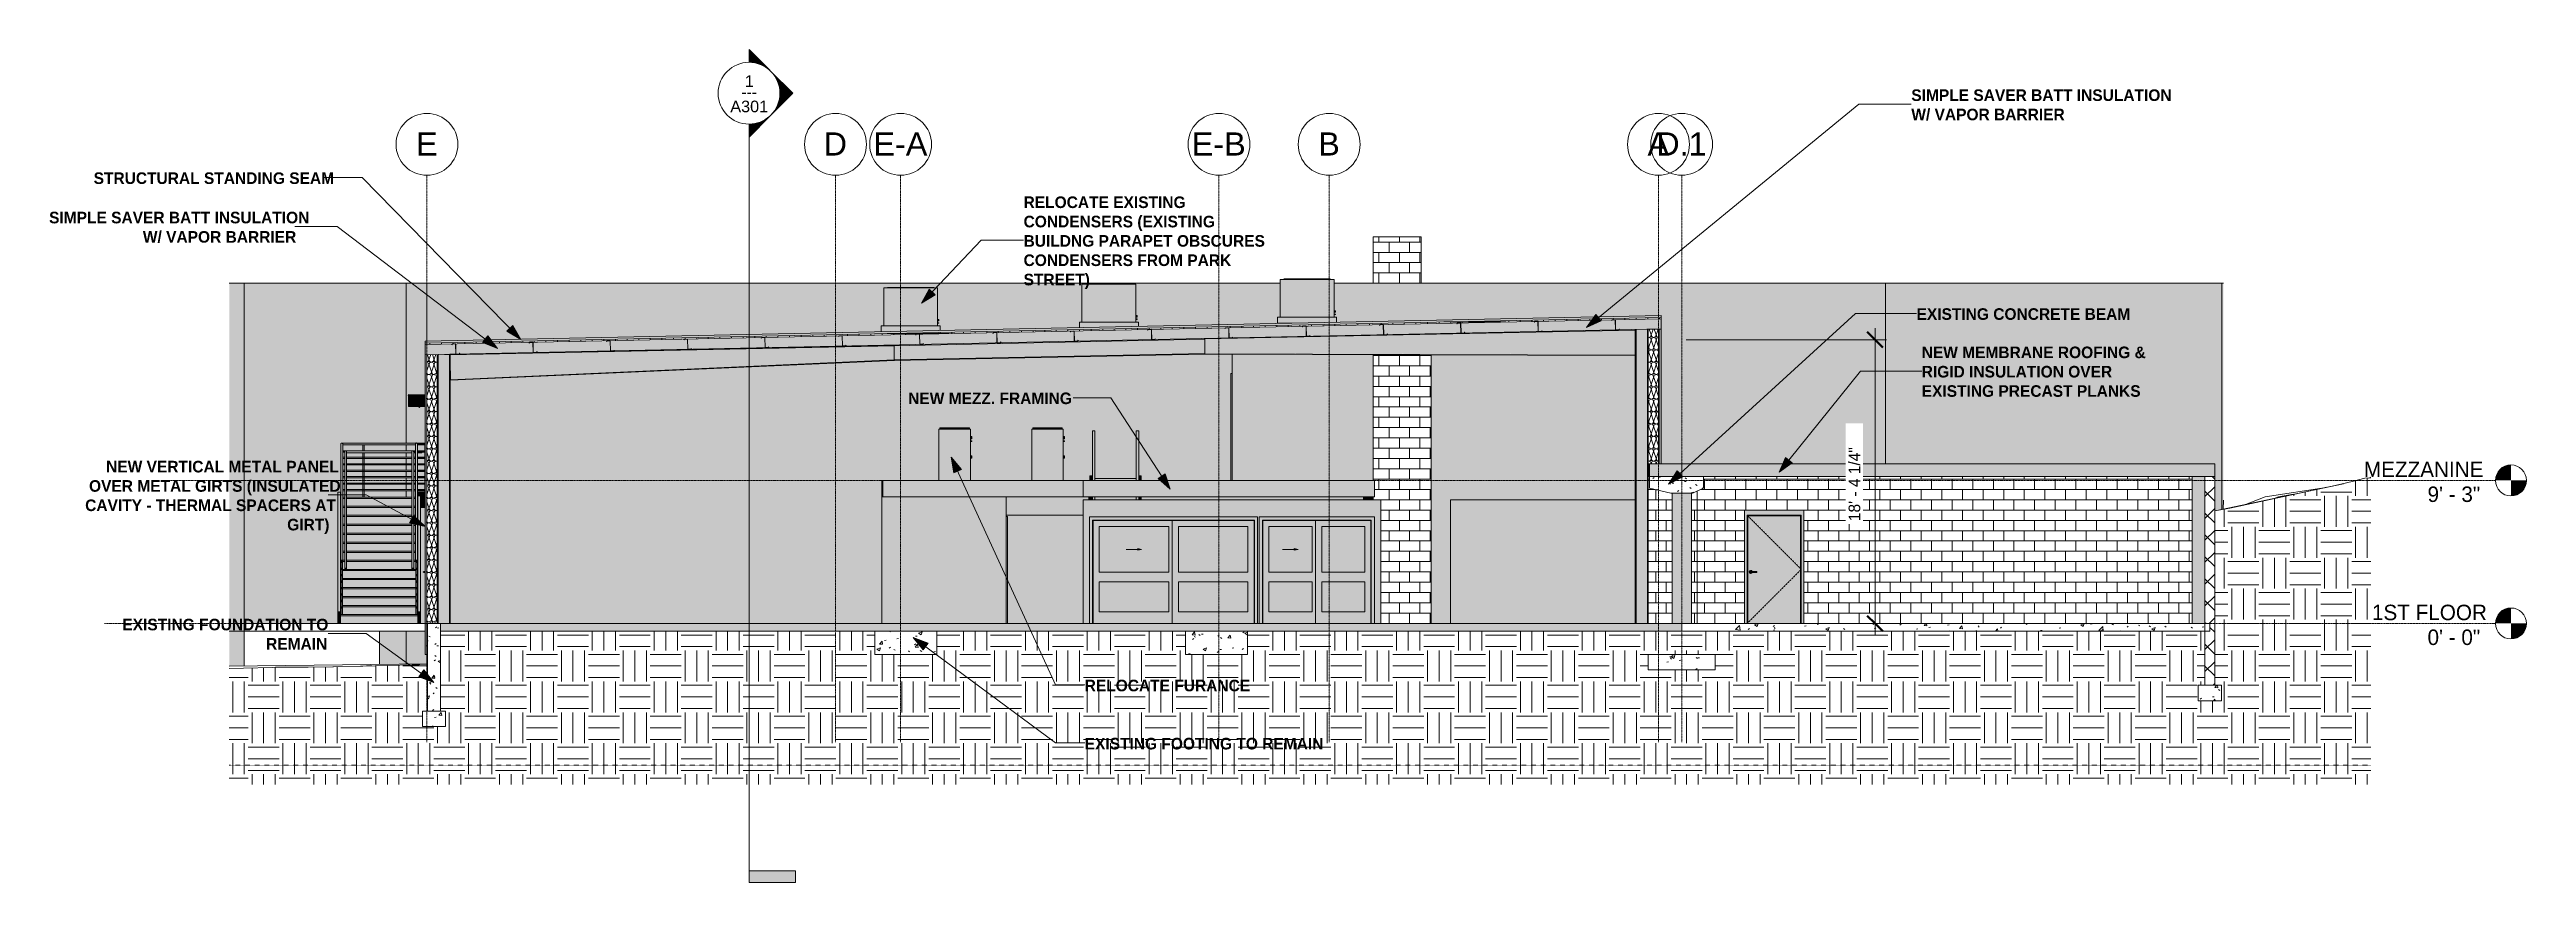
# Model space of a CAD drawing. Header units: inches. Extents: x -12067 to -7981, y -201 to 456.
# Drawn here: x -12067 to -10145, y -201 to 445 of the extents above; entities that cross this region are included whole.
import ezdxf

# ---------------------------------------------------------------- set-up
doc = ezdxf.new("R2010")
doc.units = ezdxf.units.IN
doc.header["$MEASUREMENT"] = 0
for name, pattern in [('Aligning Line 1_8_', [0.25, 0.125, -0.125]), ('Dash 1_16_', [0.125, 0.0625, -0.0625]), ('Grid Line 1_2_', [0.875, 0.5, -0.125, 0.125, -0.125])]:
    doc.linetypes.add(name, pattern=pattern)
for name, color, linetype, lineweight in [('A-ANNO-DIMS', 211, 'Continuous', 9), ('A-ANNO-DIMS-96', 211, 'Continuous', 9), ('A-DETL-GENF', 92, 'Continuous', 13), ('A-DOOR', 31, 'Continuous', 13), ('A-DOOR-FRAM', 31, 'Continuous', 13), ('A-FLOR', 192, 'Continuous', 9), ('A-FLOR-HRAL', 11, 'Continuous', 9), ('A-FLOR-LEVL', 51, 'Continuous', 9), ('A-ROOF', 132, 'Continuous', 13), ('A-ROOF-PATT', 132, 'Continuous', 9), ('A-WALL', 113, 'Continuous', 13), ('A-WALL-PATT', 111, 'Continuous', 13), ('C-BLDG-PADS', 91, 'Continuous', 13), ('C-TOPO', 7, 'Continuous', 9), ('E-LITE-EQPM', 33, 'Continuous', 9), ('G-ANNO-SYMB', 111, 'Aligning Line 1_8_', 9), ('G-ANNO-TEXT', 231, 'Continuous', 9), ('I-WALL', 2, 'Continuous', 13), ('M-EQPM', 50, 'Continuous', 9), ('S-BEAM', 12, 'Continuous', 13), ('S-COLS', 52, 'Continuous', 9), ('S-FNDN', 32, 'Continuous', 13), ('S-GRID', 1, 'Continuous', 9), ('S-GRID-IDEN', 1, 'Continuous', 9), ('S-STRS', 31, 'Continuous', 9)]:
    doc.layers.add(name, color=color, linetype=linetype, lineweight=lineweight)
doc.styles.add('Arial', font='arial.ttf', dxfattribs={"height": 18})
doc.styles.add('Arial_1', font='arial.ttf', dxfattribs={"height": 9})
doc.styles.add('Century Gothic', font='', dxfattribs={"height": 12})
doc.styles.add('Century Gothic_1', font='', dxfattribs={"height": 9})
doc.styles.add('Century Gothic_B', font='', dxfattribs={"height": 9})
doc.styles.get('Century Gothic').set_extended_font_data('Century Gothic')
doc.styles.get('Century Gothic_1').set_extended_font_data('Century Gothic')
doc.styles.get('Century Gothic_B').set_extended_font_data('Century Gothic', bold=True)
doc.dimstyles.new('OD__1_16__Tol__', dxfattribs={"dimscale": 12, "dimtxt": 9.397514, "dimasz": 1, "dimexe": 0.75, "dimexo": 0.5, "dimgap": 0.75, "dimtad": 1, "dimdec": 4, "dimrnd": 0.0625, "dimzin": 3, "dimdsep": 46, "dimlunit": 4, "dimtxsty": 'Century Gothic_1', "dimblk1": 'OBLIQUE', "dimblk2": 'OBLIQUE', "dimsah": 1, "dimcen": 0.09, "dimdle": 0.75, "dimazin": 0, "dimtfac": 1, "dimtdec": 4, "dimtix": 1, "dimtmove": 0, "dimatfit": 3, "dimfxl": 1, "dimtvp": 1, "dimtfill": 1, "dimfrac": 2, "dimtolj": 1, "dimtzin": 0, "dimarcsym": 2})
pattern_1 = [(50, (-11096.608, 126), (27.5427, -2.4099), [2.88, -31.68]), (355, (-11096.608, 126), (-5.3278, 28.8843), [2.304, -25.344]), (100.451, (-11094.313, 125.8), (22.2153, 26.4739), [2.448, -26.924]), (46.184, (-11096.608, 133.68), (40.9819, -6.3564), [4.32, -47.52]), (96.636, (-11093.193, 133.15), (35.8907, 37.4062), [3.671, -40.386]), (351.184, (-11096.61, 133.68), (35.891, 37.4062), [3.456, -38.016]), (21, (-11092.768, 131.76), (22.92104, -15.4607), [2.88, -31.68]), (326, (-11092.768, 131.76), (9.3435, 27.8457), [2.304, -25.344]), (71.451, (-11090.858, 130.472), (32.2648, 12.3844), [2.448, -26.924]), (37.5, (-11096.608, 126), (0.46686, 12.78271), [1.267, -23.77, 1.267, -24.461, -25.44]), (37.5, (-11096.608, 126), (0.46686, 12.78271), [-50.765, 1.267, -24.173]), (7.5, (-11096.608, 126), (10.1016, 15.1451), [1.267, -13.402, 1.267, -23.194, -9.696]), (7.5, (-11096.608, 126), (10.1016, 15.1451), [-39.13, 1.267, -8.429]), (327.5, (-11105.171, 126), (20.49916, -0.86578), [1.267, -8.333, 1.267, -28.685, -39.744]), (327.5, (-11105.171, 126), (20.49916, -0.86578), [-39.552, 1.267, -38.477]), (317.5, (-11109.011, 126), (22.3948, 3.8443), [1.267, -11.213, 1.267, -18.624, -28.224]), (317.5, (-11109.011, 126), (22.3948, 3.8443), [-32.371, 1.267, -26.957])]
pattern_2 = [(0, (-11043.466, 0), (0, 8), []), (90, (-11043.466, 0), (-8, 8), [8, -8])]
pattern_3 = [(161.57, (-11096.128, 126.48), (-3.8399538, -1.54e-05), [0, -27.322, 3.034, 0]), (18.43, (-11097.088, 126.48), (-3.8399538, 1.54e-05), [0, -27.322, 3.034, 0]), (108.43, (-11096.128, 126.48), (1.919622, -9.6005246), [9.106, -21.25]), (71.57, (-11097.088, 126.48), (1.919622, 9.6005246), [9.106, -21.25])]
pattern_4 = [(0, (-11096.608, 126), (24, 24), [24, -24]), (0, (-11096.608, 135), (24, 24), [24, -24]), (0, (-11096.608, 144), (24, 24), [24, -24]), (90, (-11093.608, 147), (-24, 24), [24, -24]), (90, (-11084.608, 147), (-24, 24), [24, -24]), (90, (-11075.608, 147), (-24, 24), [24, -24])]
pattern_5 = [(0, (-11096.608, 126), (30.72, 7.68), [1.267, -21.773, 1.267, -21.773, -122.88]), (0, (-11096.608, 126), (30.72, 7.68), [-46.08, 1.267, -44.813, 1.267, -21.773, -53.76]), (0, (-11096.608, 126), (30.72, 7.68), [-115.2, 1.267, -14.093, 1.267, -37.133]), (120, (-11085.088, 129.84), (-22.01108, 22.7643), [1.267, -21.773, 1.267, -21.773, -122.88]), (120, (-11085.088, 129.84), (-22.01108, 22.7643), [-46.08, 1.267, -44.813, 1.267, -21.773, -53.76]), (120, (-11085.088, 129.84), (-22.01108, 22.7643), [-115.2, 1.267, -14.093, 1.267, -37.133]), (240, (-11081.248, 145.2), (-8.70892, -30.4443), [1.267, -21.773, 1.267, -21.773, -122.88]), (240, (-11081.248, 145.2), (-8.70892, -30.4443), [-46.08, 1.267, -44.813, 1.267, -21.773, -53.76]), (240, (-11081.248, 145.2), (-8.70892, -30.4443), [-115.2, 1.267, -14.093, 1.267, -37.133])]

msp = doc.modelspace()

# ---------------------------------------------------------------- texts
at = {"layer": 'A-FLOR-LEVL', "char_height": 12, "attachment_point": 1, "style": 'Century Gothic'}
for s, insert, width in [('MEZZANINE', (-10271.08047, 125.56299), 109.989), ('9\' - 3"', (-10221.7366, 106.28882), 50.904), ('1ST FLOOR', (-10264.84425, 14.56299), 102.414), ('0\' - 0"', (-10221.7366, -4.71118), 50.904)]:
    msp.add_mtext(s, dxfattribs=dict(at, insert=insert, width=width))
at = {"layer": 'G-ANNO-SYMB', "linetype": 'Continuous', "char_height": 9, "attachment_point": 1}
for s, insert, width, style in [('1', (-11527.29852, 425.36898), 8.484, 'Arial_1'), ('A301', (-11538.54262, 405.73274), 35.754, 'Arial_1'), ('---', (-11529.94983, 416.86229), 15.453, 'Century Gothic_1')]:
    msp.add_mtext(s, dxfattribs=dict(at, insert=insert, width=width, style=style))
at = {"layer": 'G-ANNO-TEXT', "char_height": 9, "attachment_point": 1, "style": 'Century Gothic_B'}
for s, insert, width in [('SIMPLE SAVER BATT INSULATION', (-10622.24801, 414.48463), 231.189), ('W/ VAPOR BARRIER', (-10622.24801, 399.48463), 143.016), ('STRUCTURAL STANDING SEAM', (-12032.49664, 350.07418), 216.948), ('RELOCATE EXISTING', (-11311.00272, 331.38757), 145.743), ('SIMPLE SAVER BATT INSULATION', (-12067.06101, 319.50419), 231.189), ('CONDENSERS (EXISTING', (-11311.00272, 316.38757), 177.255), ('W/ VAPOR BARRIER', (-11994.31101, 304.50419), 143.016), ('BUILDNG PARAPET OBSCURES', (-11311.00272, 301.38757), 216.039), ('STREET)', (-11311.00272, 271.38757), 52.116), ('CONDENSERS FROM PARK', (-11311.00272, 286.38757), 191.799), ('EXISTING CONCRETE BEAM', (-10618.19039, 244.61665), 198.162), ('NEW MEMBRANE ROOFING &', (-10614.19039, 214.88748), 213.615), ('RIGID INSULATION OVER', (-10614.19039, 199.88748), 178.467), ('NEW MEZZ. FRAMING', (-11400.55507, 179.22621), 154.833), ('EXISTING PRECAST PLANKS', (-10614.19039, 184.88748), 195.435), ('NEW VERTICAL METAL PANEL', (-12022.82867, 126.2181), 208.767), ('CAVITY - THERMAL SPACERS AT', (-12039.07867, 96.2181), 228.462), ('OVER METAL GIRTS (INSULATED', (-12036.07867, 111.2181), 224.826), ('GIRT)', (-11882.32867, 81.2181), 38.481), ('EXISTING FOUNDATION TO', (-12010.20123, 3.66228), 193.617), ('REMAIN', (-11898.70123, -11.33772), 58.479), ('RELOCATE FURANCE', (-11263.60205, -43.64704), 149.076), ('EXISTING FOOTING TO REMAIN', (-11263.60205, -88.75425), 225.432)]:
    msp.add_mtext(s, dxfattribs=dict(at, insert=insert, width=width))
at = {"layer": 'S-GRID-IDEN', "char_height": 18, "attachment_point": 1, "style": 'Arial'}
for s, insert, width in [('E', (-11782.40394, 381.12374), 20.301), ('D', (-11466.15985, 381.12374), 22.119), ('E-A', (-11427.52756, 381.12374), 50.904), ('E-B', (-11180.52756, 381.12374), 50.904), ('B', (-11082.40394, 381.12374), 20.301), ('A', (-10826.90394, 381.12374), 20.301), ('D.1', (-10820.14804, 381.12374), 47.571)]:
    msp.add_mtext(s, dxfattribs=dict(at, insert=insert, width=width))

# ---------------------------------------------------------------- blocks, each defined once
blk = doc.blocks.new('Conc Beam - Conc Beam-1196117-BUILDING SECTION - NORTH_SOUTH - LOOKING EAST')
at = {"layer": 'S-BEAM', "lineweight": 9}
h = blk.add_hatch(dxfattribs=at)
h.set_pattern_fill('FP_2', color=8, style=0, pattern_type=2)
h.set_pattern_definition(pattern_1)
h.paths.add_polyline_path([(-10794.8, 101), (-10791.9, 101), (-10783.4, 105), (-10783.4, 114), (-10825.4, 114), (-10825.4, 105), (-10808.9, 101), (-10800.4, 101)], flags=0)
for p, q in [((-10783.4, 114), (-10825.4, 114)), ((-10825.4, 114), (-10825.4, 105)), ((-10825.4, 105), (-10808.9, 101)), ((-10808.9, 101), (-10791.9, 101)), ((-10791.9, 101), (-10783.4, 105)), ((-10783.4, 105), (-10783.4, 114))]:
    blk.add_line(p, q, dxfattribs=at)
blk = doc.blocks.new('Door-Interior-Double-Sliding-2_Panel-Wood - 125_ x 80_-1239573-BUILDING SECTION - NORTH_SOUTH - LOOKING EAST')
at = {"layer": 'A-DETL-GENF', "lineweight": 9}
blk.add_hatch(color=9, dxfattribs=at).paths.add_polyline_path([(-11222.4, 57), (-11219.4, 57.5), (-11222.4, 58.1)], flags=0)
at = {"layer": 'A-DOOR', "lineweight": 9}
blk.add_hatch(color=254, dxfattribs=at).paths.add_polyline_path([(-11259.9, 0), (-11257.4, 0), (-11257.4, 80.2), (-11131.9, 80.2), (-11131.9, 0), (-11129.4, 0), (-11129.4, 82.7), (-11259.9, 82.7), (-11259.9, 1.9)], flags=0)
h = blk.add_hatch(color=254, dxfattribs=at)
h.paths.add_polyline_path([(-11257.1, 0), (-11195.6, 0), (-11195.6, 80), (-11257.1, 80), (-11257.1, 1.9)], flags=0)
h.paths.add_polyline_path([(-11198.4, 9.1), (-11252.4, 9.1), (-11252.4, 32.2), (-11198.4, 32.2)], flags=0)
h.paths.add_polyline_path([(-11200.3, 39.7), (-11252.4, 39.7), (-11252.4, 75.3), (-11198.4, 75.3), (-11198.4, 39.7)], flags=0)
h = blk.add_hatch(color=254, dxfattribs=at)
h.paths.add_polyline_path([(-11190.9, 0), (-11132.1, 0), (-11132.1, 80), (-11195.6, 80), (-11195.6, 0)], flags=0)
h.paths.add_polyline_path([(-11190.9, 9.1), (-11190.9, 32.2), (-11136.9, 32.2), (-11136.9, 9.1), (-11148.4, 9.1)], flags=0)
h.paths.add_polyline_path([(-11190.9, 39.7), (-11190.9, 75.3), (-11136.9, 75.3), (-11136.9, 39.7), (-11148.4, 39.7)], flags=0)
h = blk.add_hatch(color=254, dxfattribs=at)
h.paths.add_polyline_path([(-11252.4, 9.1), (-11198.4, 9.1), (-11198.4, 32.2), (-11252.4, 32.2), (-11252.4, 16)], flags=0)
h.paths.add_polyline_path([(-11198.4, 39.7), (-11198.4, 75.3), (-11252.4, 75.3), (-11252.4, 39.7), (-11199.5, 39.7)], flags=0)
h.paths.add_polyline_path([(-11222.4, 57), (-11222.4, 58.1), (-11219.4, 57.5)], flags=0)
h = blk.add_hatch(color=254, dxfattribs=at)
h.paths.add_polyline_path([(-11148.4, 9.1), (-11136.9, 9.1), (-11136.9, 32.2), (-11190.9, 32.2), (-11190.9, 9.1), (-11187.3, 9.1)], flags=0)
h.paths.add_polyline_path([(-11189.8, 39.7), (-11136.9, 39.7), (-11136.9, 75.3), (-11190.9, 75.3), (-11190.9, 39.7)], flags=0)
at = {"layer": 'A-DOOR-FRAM', "lineweight": 9}
blk.add_hatch(color=254, dxfattribs=at).paths.add_polyline_path([(-11257.4, 0), (-11257.1, 0), (-11257.1, 80), (-11132.1, 80), (-11132.1, 0), (-11131.9, 0), (-11131.9, 80.2), (-11257.4, 80.2), (-11257.4, 1.9)], flags=0)
at = {"layer": 'A-DETL-GENF', "color": 8, "lineweight": 9}
for p, q in [((-11222.4, 58.1), (-11219.4, 57.5)), ((-11222.4, 57), (-11222.4, 58.1)), ((-11231.4, 57.5), (-11219.4, 57.5)), ((-11219.4, 57.5), (-11222.4, 57))]:
    blk.add_line(p, q, dxfattribs=at)
at = {"layer": 'A-DOOR', "color": 8, "lineweight": 9}
for p, q in [((-11259.9, 82.7), (-11259.9, 0)), ((-11129.4, 82.7), (-11259.9, 82.7)), ((-11257.4, 80.2), (-11257.4, 0)), ((-11257.4, 80.2), (-11131.9, 80.2)), ((-11132.1, 80), (-11195.6, 80)), ((-11195.6, 80), (-11195.6, 0)), ((-11132.1, 0), (-11132.1, 80)), ((-11131.9, 80.2), (-11131.9, 0)), ((-11129.4, 0), (-11129.4, 82.7)), ((-11252.4, 39.7), (-11252.4, 75.3)), ((-11252.4, 75.3), (-11198.4, 75.3)), ((-11198.4, 75.3), (-11198.4, 39.7)), ((-11190.9, 39.7), (-11190.9, 75.3)), ((-11190.9, 75.3), (-11136.9, 75.3)), ((-11136.9, 75.3), (-11136.9, 39.7)), ((-11198.4, 39.7), (-11252.4, 39.7)), ((-11136.9, 39.7), (-11190.9, 39.7)), ((-11252.4, 9.1), (-11252.4, 32.2)), ((-11252.4, 32.2), (-11198.4, 32.2)), ((-11198.4, 32.2), (-11198.4, 9.1)), ((-11190.9, 9.1), (-11190.9, 32.2)), ((-11190.9, 32.2), (-11136.9, 32.2)), ((-11136.9, 32.2), (-11136.9, 9.1)), ((-11198.4, 9.1), (-11252.4, 9.1)), ((-11136.9, 9.1), (-11190.9, 9.1))]:
    blk.add_line(p, q, dxfattribs=at)
at = {"layer": 'A-DOOR-FRAM', "color": 8, "lineweight": 9}
for p, q in [((-11257.1, 80), (-11257.1, 0)), ((-11257.1, 80), (-11132.1, 80)), ((-11132.1, 80), (-11132.1, 0))]:
    blk.add_line(p, q, dxfattribs=at)
blk = doc.blocks.new('Door-Interior-Double-Sliding-2_Panel-Wood - 84_ x 80_-1239550-BUILDING SECTION - NORTH_SOUTH - LOOKING EAST')
at = {"layer": 'A-DETL-GENF', "lineweight": 9}
blk.add_hatch(color=9, dxfattribs=at).paths.add_polyline_path([(-11101, 57), (-11098, 57.5), (-11101, 58.1)], flags=0)
at = {"layer": 'A-DOOR', "lineweight": 9}
blk.add_hatch(color=254, dxfattribs=at).paths.add_polyline_path([(-11039.7, 0), (-11038.7, 0), (-11038.7, 82.7), (-11128.2, 82.7), (-11128.2, 0), (-11125.7, 0), (-11125.7, 80.2), (-11041.2, 80.2), (-11041.2, 0), (-11040.5, 0)], flags=0)
h = blk.add_hatch(color=254, dxfattribs=at)
h.paths.add_polyline_path([(-11125.5, 0), (-11084.5, 0), (-11084.5, 80), (-11125.5, 80), (-11125.5, 9.1)], flags=0)
h.paths.add_polyline_path([(-11117.1, 9.1), (-11120.7, 9.1), (-11120.7, 32.2), (-11087.2, 32.2), (-11087.2, 9.1), (-11096.5, 9.1)], flags=0)
h.paths.add_polyline_path([(-11120.7, 39.7), (-11120.7, 75.3), (-11087.2, 75.3), (-11087.2, 39.7), (-11096.5, 39.7)], flags=0)
h = blk.add_hatch(color=254, dxfattribs=at)
h.paths.add_polyline_path([(-11084.5, 0), (-11041.5, 0), (-11041.5, 80), (-11084.5, 80), (-11084.5, 0.5)], flags=0)
h.paths.add_polyline_path([(-11076.1, 9.1), (-11079.7, 9.1), (-11079.7, 32.2), (-11046.2, 32.2), (-11046.2, 9.1), (-11047.3, 9.1)], flags=0)
h.paths.add_polyline_path([(-11046.2, 39.7), (-11079.7, 39.7), (-11079.7, 75.3), (-11046.2, 75.3), (-11046.2, 44.2)], flags=0)
h = blk.add_hatch(color=254, dxfattribs=at)
h.paths.add_polyline_path([(-11120.7, 9.1), (-11087.2, 9.1), (-11087.2, 32.2), (-11120.7, 32.2)], flags=0)
h.paths.add_polyline_path([(-11119.6, 39.7), (-11087.2, 39.7), (-11087.2, 75.3), (-11120.7, 75.3), (-11120.7, 39.7)], flags=0)
h.paths.add_polyline_path([(-11101, 57), (-11101, 58.1), (-11098, 57.5)], flags=0)
h = blk.add_hatch(color=254, dxfattribs=at)
h.paths.add_polyline_path([(-11046.2, 9.1), (-11046.2, 32.2), (-11079.7, 32.2), (-11079.7, 9.1), (-11047.3, 9.1)], flags=0)
h.paths.add_polyline_path([(-11047.3, 39.7), (-11046.2, 39.7), (-11046.2, 75.3), (-11079.7, 75.3), (-11079.7, 39.7), (-11078.6, 39.7)], flags=0)
at = {"layer": 'A-DOOR-FRAM', "lineweight": 9}
blk.add_hatch(color=254, dxfattribs=at).paths.add_polyline_path([(-11125.5, 0), (-11125.5, 80), (-11041.5, 80), (-11041.5, 0), (-11041.2, 0), (-11041.2, 80.2), (-11125.7, 80.2), (-11125.7, 0)], flags=0)
at = {"layer": 'A-DETL-GENF', "color": 8, "lineweight": 9}
for p, q in [((-11101, 58.1), (-11098, 57.5)), ((-11101, 57), (-11101, 58.1)), ((-11110, 57.5), (-11098, 57.5)), ((-11098, 57.5), (-11101, 57))]:
    blk.add_line(p, q, dxfattribs=at)
at = {"layer": 'A-DOOR', "color": 8, "lineweight": 9}
for p, q in [((-11128.2, 82.7), (-11128.2, 0)), ((-11038.7, 82.7), (-11128.2, 82.7)), ((-11125.7, 80.2), (-11125.7, 0)), ((-11125.7, 80.2), (-11041.2, 80.2)), ((-11041.5, 80), (-11084.5, 80)), ((-11084.5, 80), (-11084.5, 0)), ((-11041.5, 0), (-11041.5, 80)), ((-11041.2, 80.2), (-11041.2, 0)), ((-11038.7, 0), (-11038.7, 82.7)), ((-11120.7, 39.7), (-11120.7, 75.3)), ((-11120.7, 75.3), (-11087.2, 75.3)), ((-11087.2, 75.3), (-11087.2, 39.7)), ((-11079.7, 39.7), (-11079.7, 75.3)), ((-11079.7, 75.3), (-11046.2, 75.3)), ((-11046.2, 75.3), (-11046.2, 39.7)), ((-11087.2, 39.7), (-11120.7, 39.7)), ((-11046.2, 39.7), (-11079.7, 39.7)), ((-11120.7, 9.1), (-11120.7, 32.2)), ((-11120.7, 32.2), (-11087.2, 32.2)), ((-11087.2, 32.2), (-11087.2, 9.1)), ((-11079.7, 9.1), (-11079.7, 32.2)), ((-11079.7, 32.2), (-11046.2, 32.2)), ((-11046.2, 32.2), (-11046.2, 9.1)), ((-11087.2, 9.1), (-11120.7, 9.1)), ((-11046.2, 9.1), (-11079.7, 9.1))]:
    blk.add_line(p, q, dxfattribs=at)
at = {"layer": 'A-DOOR-FRAM', "color": 8, "lineweight": 9}
for p, q in [((-11125.5, 80), (-11125.5, 0)), ((-11125.5, 80), (-11041.5, 80)), ((-11041.5, 80), (-11041.5, 0))]:
    blk.add_line(p, q, dxfattribs=at)
blk = doc.blocks.new('Single-Flush - 30_ x 80_-1225038-BUILDING SECTION - NORTH_SOUTH - LOOKING EAST')
at = {"layer": 'A-DOOR-FRAM', "lineweight": 9}
blk.add_hatch(color=254, dxfattribs=at).paths.add_polyline_path([(-11150.1, 111), (-11149.1, 111), (-11149.1, 194), (-11150.1, 194), (-11150.1, 128.3)], flags=0)
at = {"layer": 'A-DOOR-FRAM', "color": 8, "lineweight": 9}
for p, q in [((-11150.1, 111), (-11150.1, 194)), ((-11150.1, 194), (-11149.1, 194))]:
    blk.add_line(p, q, dxfattribs=at)
blk = doc.blocks.new('Walls 1 - Walls 1-1277454-BUILDING SECTION - NORTH_SOUTH - LOOKING EAST')
at = {"layer": 'A-ROOF', "lineweight": 9}
for points in [[(-11927.3, -33.1), (-11915.8, -33), (-11915.8, 264), (-11927.3, 264), (-11927.3, -31.2)], [(-10642.4, 124), (-10642.4, 264), (-10643, 264), (-10643, 124)], [(-10386.8, 87.3), (-10386.4, 87.4), (-10381.4, 88.4), (-10381.4, 264), (-10642.4, 264), (-10642.4, 124), (-10386.8, 124), (-10386.8, 89.6)], [(-10381.4, 88.4), (-10380.4, 88.7), (-10380.1, 95.7), (-10380.1, 264), (-10381.4, 264), (-10381.4, 89.6)], [(-11323.4, 0), (-11264.9, 0), (-11264.9, 84), (-11324.4, 84), (-11324.4, 83), (-11323.4, 83), (-11323.4, 80)]]:
    blk.add_hatch(color=254, dxfattribs=at).paths.add_polyline_path(points, flags=0)
h = blk.add_hatch(color=254, dxfattribs=at)
h.paths.add_polyline_path([(-11810.8, -31.8), (-11790.1, -31.5), (-11790.1, -6), (-11810.8, -6), (-11810.8, -31.5)], flags=0)
h.paths.add_polyline_path([(-11875.4, 0), (-11842.9, 0), (-11842.9, 102), (-11840.9, 102), (-11840.9, 98), (-11840.7, 98), (-11840.6, 139.4), (-11840.6, 139.6), (-11840.4, 139.8), (-11840.3, 139.9), (-11840.1, 140), (-11839.7, 140), (-11790.1, 140), (-11790.1, 264), (-11915.8, 264), (-11915.8, 0)], flags=0)
h.paths.add_polyline_path([(-11810.5, 98), (-11790.1, 98), (-11790.1, 103), (-11822.6, 103), (-11822.6, 98)], flags=0)
h.paths.add_polyline_path([(-11837.7, 98), (-11837.7, 103), (-11839.2, 103), (-11839.2, 98)], flags=0)
h.paths.add_polyline_path([(-11836.2, 98), (-11823.6, 98), (-11823.6, 103), (-11836.2, 103), (-11836.2, 100.6)], flags=0)
h.paths.add_polyline_path([(-11822.6, 104), (-11790.1, 104), (-11790.1, 108), (-11822.6, 108), (-11822.6, 107.7)], flags=0)
h.paths.add_polyline_path([(-11839.2, 104), (-11837.7, 104), (-11837.7, 108), (-11839.2, 108), (-11839.2, 104.1)], flags=0)
h.paths.add_polyline_path([(-11836.2, 104), (-11823.6, 104), (-11823.6, 108), (-11836.2, 108), (-11836.2, 107.7)], flags=0)
h.paths.add_polyline_path([(-11822.6, 109), (-11790.1, 109), (-11790.1, 113), (-11822.6, 113), (-11822.6, 111.2)], flags=0)
h.paths.add_polyline_path([(-11839.2, 109), (-11837.7, 109), (-11837.7, 113), (-11839.2, 113), (-11839.2, 111.2)], flags=0)
h.paths.add_polyline_path([(-11829.9, 109), (-11823.6, 109), (-11823.6, 113), (-11836.2, 113), (-11836.2, 109)], flags=0)
h.paths.add_polyline_path([(-11822.6, 114), (-11790.1, 114), (-11790.1, 118), (-11822.6, 118), (-11822.6, 114.7)], flags=0)
h.paths.add_polyline_path([(-11837.7, 114), (-11837.7, 118), (-11839.2, 118), (-11839.2, 114)], flags=0)
h.paths.add_polyline_path([(-11823.6, 114), (-11823.6, 118), (-11836.2, 118), (-11836.2, 114), (-11829.9, 114)], flags=0)
h.paths.add_polyline_path([(-11822.6, 119), (-11790.1, 119), (-11790.1, 123), (-11822.6, 123), (-11822.6, 121.7)], flags=0)
h.paths.add_polyline_path([(-11839.2, 119), (-11837.7, 119), (-11837.7, 123), (-11839.2, 123), (-11839.2, 121.7)], flags=0)
h.paths.add_polyline_path([(-11836.2, 119), (-11823.6, 119), (-11823.6, 123), (-11836.2, 123), (-11836.2, 121.7)], flags=0)
h.paths.add_polyline_path([(-11790.1, 124), (-11790.1, 128), (-11822.6, 128), (-11822.6, 124), (-11791, 124)], flags=0)
h.paths.add_polyline_path([(-11836.2, 124), (-11823.6, 124), (-11823.6, 128), (-11836.2, 128), (-11836.2, 125.3)], flags=0)
h.paths.add_polyline_path([(-11837.7, 124), (-11837.7, 128), (-11839.2, 128), (-11839.2, 124), (-11838.9, 124)], flags=0)
h.paths.add_polyline_path([(-11822.6, 129), (-11790.1, 129), (-11790.1, 132.5), (-11822.6, 132.5), (-11822.6, 132.3)], flags=0)
h.paths.add_polyline_path([(-11838.2, 129), (-11837.7, 129), (-11837.7, 133), (-11839.2, 133), (-11839.2, 129)], flags=0)
h.paths.add_polyline_path([(-11836.2, 129), (-11823.6, 129), (-11823.6, 132.5), (-11836.2, 132.5), (-11836.2, 132.3)], flags=0)
h.paths.add_polyline_path([(-11839.2, 134), (-11823.6, 134), (-11823.6, 138.5), (-11839.2, 138.5), (-11839.2, 135.8)], flags=0)
h.paths.add_polyline_path([(-11791, 134), (-11790.1, 134), (-11790.1, 138.5), (-11822.6, 138.5), (-11822.6, 134), (-11794.2, 134)], flags=0)
at = {"layer": 'A-ROOF', "color": 8, "lineweight": 9}
for p, q in [((-11927.3, 264), (-11915.8, 264)), ((-11915.8, 264), (-11774.1, 264)), ((-11915.8, 264), (-11915.8, -33)), ((-11774.1, 219.1), (-11774.1, 264)), ((-10643, 264), (-10642.4, 264)), ((-10642.4, 264), (-10381.4, 264)), ((-10642.4, 124), (-10642.4, 264)), ((-10381.4, 264), (-10380.1, 264)), ((-10381.4, 88.4), (-10381.4, 264)), ((-11774.1, -31.4), (-11774.1, -24))]:
    blk.add_line(p, q, dxfattribs=at)
blk = doc.blocks.new('Z-Girder - Z-Girder-1627037-BUILDING SECTION - NORTH_SOUTH - LOOKING EAST')
at = {"layer": 'S-BEAM', "lineweight": 9}
for p, q in [((-11754.2, 217), (-11754.6, 216.4)), ((-11754.6, 216.4), (-11754.5, 216.3)), ((-11754.5, 216.3), (-11754.1, 216.9)), ((-11751.8, 217), (-11754.2, 217)), ((-11754.1, 216.9), (-11751.8, 216.9)), ((-11751.7, 216.8), (-11751.5, 209.2)), ((-11751.4, 209.2), (-11751.6, 216.8)), ((-11749, 209.2), (-11751.4, 209.1)), ((-11751.4, 209), (-11749, 209.1)), ((-11749, 209.1), (-11748.5, 209.7)), ((-11748.6, 209.7), (-11749, 209.2)), ((-11748.5, 209.7), (-11748.6, 209.7))]:
    blk.add_line(p, q, dxfattribs=at)
for centre, radius, start, end in [((-11751.8, 216.8), 0.188, 1.1935, 91.1935), ((-11751.8, 216.8), 0.0782, 1.1935, 89.0708), ((-11751.4, 209.2), 0.188, 186.796, 265.2577), ((-11751.4, 209.2), 0.0782, 181.1935, 268.1511)]:
    blk.add_arc(centre, radius, start, end, dxfattribs=at)
blk = doc.blocks.new('Z-Girder - Z-Girder-1627038-BUILDING SECTION - NORTH_SOUTH - LOOKING EAST')
at = {"layer": 'S-BEAM', "lineweight": 9}
for p, q in [((-11454.2, 223.2), (-11454.7, 222.6)), ((-11454.7, 222.6), (-11454.6, 222.6)), ((-11454.6, 222.6), (-11454.2, 223.1)), ((-11451.9, 223.3), (-11454.2, 223.2)), ((-11454.2, 223.1), (-11451.8, 223.2)), ((-11451.8, 223.1), (-11451.6, 215.5)), ((-11451.5, 215.5), (-11451.7, 223.1)), ((-11449.1, 215.4), (-11451.4, 215.4)), ((-11451.4, 215.3), (-11449.1, 215.3)), ((-11448.7, 216), (-11449.1, 215.4)), ((-11449.1, 215.3), (-11448.6, 215.9)), ((-11448.6, 215.9), (-11448.7, 216))]:
    blk.add_line(p, q, dxfattribs=at)
for centre, radius, start, end in [((-11451.8, 223.1), 0.188, 1.1935, 91.1935), ((-11451.8, 223.1), 0.0782, 1.1935, 89.0708), ((-11451.4, 215.5), 0.188, 186.796, 265.2577), ((-11451.4, 215.5), 0.0782, 181.1935, 268.1511)]:
    blk.add_arc(centre, radius, start, end, dxfattribs=at)
blk = doc.blocks.new('Z-Girder - Z-Girder-1492842-BUILDING SECTION - NORTH_SOUTH - LOOKING EAST')
at = {"layer": 'S-BEAM', "lineweight": 9}
for p, q in [((-11034.3, 232), (-11034.8, 231.4)), ((-11034.8, 231.4), (-11034.7, 231.3)), ((-11034.7, 231.3), (-11034.3, 231.9)), ((-11031.9, 232), (-11034.3, 232)), ((-11034.3, 231.9), (-11031.9, 231.9)), ((-11031.9, 231.8), (-11031.7, 224.2)), ((-11031.6, 224.2), (-11031.7, 231.8)), ((-11029.2, 224.2), (-11031.5, 224.1)), ((-11031.5, 224), (-11029.1, 224.1)), ((-11028.8, 224.7), (-11029.2, 224.2)), ((-11029.1, 224.1), (-11028.7, 224.7)), ((-11028.7, 224.7), (-11028.8, 224.7))]:
    blk.add_line(p, q, dxfattribs=at)
for centre, radius, start, end in [((-11031.9, 231.8), 0.188, 1.1935, 91.1935), ((-11031.9, 231.8), 0.0782, 1.1935, 89.0708), ((-11031.5, 224.2), 0.188, 186.796, 265.2577), ((-11031.5, 224.2), 0.0782, 181.1935, 268.1511)]:
    blk.add_arc(centre, radius, start, end, dxfattribs=at)
blk = doc.blocks.new('Door-Passage-Single-Flush - 36_ x 80_-1396074-BUILDING SECTION - NORTH_SOUTH - LOOKING EAST')
at = {"layer": 'A-DOOR', "lineweight": 9}
for points in [[(-11776.5, 40), (-11775.9, 40), (-11775.9, 40.3), (-11775.9, 40.4), (-11776, 40.4), (-11776.4, 40.4), (-11776.8, 40.3), (-11776.8, 40.2), (-11776.8, 40), (-11776.5, 40)], [(-11776.5, 39.6), (-11776.4, 39.6), (-11775.9, 39.7), (-11775.9, 39.9), (-11775.9, 40), (-11776.8, 40), (-11776.8, 39.7), (-11776.6, 39.6), (-11776.5, 39.6)], [(-11775.4, 40), (-11775.4, 40.4), (-11775.9, 40.4), (-11775.9, 40)], [(-11775.9, 39.6), (-11775.4, 39.6), (-11775.4, 40), (-11775.9, 40), (-11775.9, 39.6)]]:
    blk.add_hatch(color=254, dxfattribs=at).paths.add_polyline_path(points, flags=0)
at = {"layer": 'A-DOOR', "color": 8, "lineweight": 9}
for p, q in [((-11775.4, 40.4), (-11775.9, 40.4)), ((-11775.9, 39.6), (-11775.4, 39.6))]:
    blk.add_line(p, q, dxfattribs=at)
at = {"layer": 'A-DOOR', "color": 8, "lineweight": 9, "flags": 128}
for points in [[(-11775.9, 40.4), (-11775.9, 40.4), (-11775.9, 40.4), (-11776, 40.4), (-11776, 40.4), (-11776, 40.4), (-11776, 40.4), (-11776, 40.4), (-11776.1, 40.4), (-11776.1, 40.4), (-11776.1, 40.4), (-11776.1, 40.4), (-11776.2, 40.4), (-11776.2, 40.4), (-11776.2, 40.4), (-11776.2, 40.4), (-11776.2, 40.4), (-11776.3, 40.4), (-11776.3, 40.4), (-11776.3, 40.4), (-11776.3, 40.4), (-11776.3, 40.4), (-11776.3, 40.4), (-11776.4, 40.4), (-11776.4, 40.4), (-11776.4, 40.4), (-11776.4, 40.4), (-11776.4, 40.4), (-11776.4, 40.4), (-11776.4, 40.4), (-11776.4, 40.4), (-11776.4, 40.4), (-11776.4, 40.4), (-11776.5, 40.4), (-11776.5, 40.4), (-11776.5, 40.4), (-11776.5, 40.4), (-11776.5, 40.4), (-11776.5, 40.4), (-11776.5, 40.4)], [(-11776.5, 39.6), (-11776.5, 39.6), (-11776.5, 39.6), (-11776.5, 39.6), (-11776.5, 39.6), (-11776.5, 39.6), (-11776.5, 39.6), (-11776.4, 39.6), (-11776.4, 39.6), (-11776.4, 39.6), (-11776.4, 39.6), (-11776.4, 39.6), (-11776.4, 39.6), (-11776.4, 39.6), (-11776.4, 39.6), (-11776.4, 39.6), (-11776.4, 39.6), (-11776.3, 39.6), (-11776.3, 39.6), (-11776.3, 39.6), (-11776.3, 39.6), (-11776.3, 39.6), (-11776.3, 39.6), (-11776.2, 39.6), (-11776.2, 39.6), (-11776.2, 39.6), (-11776.2, 39.6), (-11776.2, 39.6), (-11776.1, 39.6), (-11776.1, 39.6), (-11776.1, 39.6), (-11776.1, 39.6), (-11776.1, 39.6), (-11776, 39.6), (-11776, 39.6), (-11776, 39.6), (-11776, 39.6), (-11775.9, 39.6), (-11775.9, 39.6), (-11775.9, 39.6), (-11775.9, 39.6)]]:
    blk.add_lwpolyline(points, dxfattribs=at)
at = {"layer": 'A-DOOR', "color": 8, "lineweight": 9}
for start, end in [(150, 180), (180, 210), (82.7725, 90), (270, 277.2275)]:
    blk.add_arc((-11776.5, 40), 0.394, start, end, dxfattribs=at)
blk = doc.blocks.new('Gas Fired Furnace - Direct Vent - 38000 BTUH-1351617-BUILDING SECTION - NORTH_SOUTH - LOOKING EAST')
at = {"layer": 'M-EQPM'}
for points in [[(-11304.7, 111), (-11280.2, 111), (-11280.2, 150.9), (-11304.7, 150.9), (-11304.7, 114.7)], [(-11281, 150.9), (-11281, 151.9), (-11303.9, 151.9), (-11303.9, 150.9)], [(-11280.2, 144.2), (-11279.2, 144.2), (-11279.2, 145.2), (-11280.2, 145.2), (-11280.2, 144.5)], [(-11279.2, 143.2), (-11279.2, 144.2), (-11280.2, 144.2), (-11280.2, 143.2)], [(-11279.2, 141.5), (-11279.2, 141.7), (-11280.2, 141.7), (-11280.2, 141.5)], [(-11280.2, 141.2), (-11279.2, 141.3), (-11279.2, 141.5), (-11280.2, 141.5), (-11280.2, 141.3)], [(-11280.2, 129.2), (-11279.2, 129.2), (-11279.2, 130.2), (-11280.2, 130.2), (-11280.2, 129.5)], [(-11279.2, 128.2), (-11279.2, 129.2), (-11280.2, 129.2), (-11280.2, 128.2)]]:
    blk.add_hatch(color=8, dxfattribs=at).paths.add_polyline_path(points, flags=0)
at = {"layer": 'M-EQPM', "color": 8}
for p, q in [((-11304.7, 150.9), (-11280.2, 150.9)), ((-11304.7, 111), (-11304.7, 150.9)), ((-11303.9, 151.9), (-11281, 151.9)), ((-11303.9, 150.9), (-11303.9, 151.9)), ((-11281, 150.9), (-11281, 151.9)), ((-11280.2, 111), (-11280.2, 150.9)), ((-11279.2, 145.2), (-11280.2, 145.2)), ((-11280.2, 143.2), (-11279.2, 143.2)), ((-11279.2, 141.7), (-11280.2, 141.7)), ((-11280.2, 141.2), (-11279.2, 141.2)), ((-11279.2, 145.2), (-11279.2, 144.2)), ((-11279.2, 144.2), (-11279.2, 143.2)), ((-11279.2, 141.7), (-11279.2, 141.5)), ((-11279.2, 141.5), (-11279.2, 141.2)), ((-11279.2, 130.2), (-11280.2, 130.2)), ((-11280.2, 128.2), (-11279.2, 128.2)), ((-11279.2, 130.2), (-11279.2, 129.2)), ((-11279.2, 129.2), (-11279.2, 128.2))]:
    blk.add_line(p, q, dxfattribs=at)
blk = doc.blocks.new('Condensing Unit - Air Cooled - DX - 6-10 Tons - 6 Tons-1352867-BUILDING SECTION - NORTH_SOUTH - LOOKING EAST')
at = {"layer": 'M-EQPM'}
for points in [[(-11265.7, 233.9), (-11223.9, 233.9), (-11223.9, 263.3), (-11265.7, 263.3), (-11265.7, 236.5)], [(-11258.2, 263.3), (-11251.8, 263.3), (-11251.8, 263.7), (-11262.7, 263.7), (-11262.7, 263.3), (-11259.9, 263.3)], [(-11244.3, 263.3), (-11240.8, 263.3), (-11240.8, 263.7), (-11251.8, 263.7), (-11251.8, 263.3), (-11245.3, 263.3)], [(-11240.1, 263.3), (-11237.8, 263.3), (-11237.8, 263.7), (-11240.8, 263.7), (-11240.8, 263.3)], [(-11226.9, 263.3), (-11226.9, 263.7), (-11237.8, 263.7), (-11237.8, 263.3), (-11227.4, 263.3)], [(-11267.7, 229.6), (-11221.9, 230.6), (-11221.9, 233.9), (-11267.7, 233.9)], [(-11223.9, 238.3), (-11222.9, 238.3), (-11222.9, 238.9), (-11223.9, 238.9), (-11223.9, 238.5)], [(-11223.9, 237.7), (-11222.9, 237.8), (-11222.9, 238.3), (-11223.9, 238.3), (-11223.9, 237.8)], [(-11222.9, 236.1), (-11222.9, 236.3), (-11223.9, 236.3), (-11223.9, 236.1)], [(-11222.9, 236), (-11222.9, 236.1), (-11223.9, 236.1), (-11223.9, 236)]]:
    blk.add_hatch(color=8, dxfattribs=at).paths.add_polyline_path(points, flags=0)
at = {"layer": 'M-EQPM', "color": 8}
for p, q in [((-11265.7, 263.3), (-11265.7, 233.9)), ((-11223.9, 263.3), (-11265.7, 263.3)), ((-11262.8, 263.7), (-11262.8, 263.3)), ((-11262.7, 263.7), (-11251.8, 263.7)), ((-11251.8, 263.7), (-11240.8, 263.7)), ((-11240.8, 263.7), (-11237.8, 263.7)), ((-11240.8, 263.3), (-11240.8, 263.7)), ((-11237.8, 263.7), (-11226.9, 263.7)), ((-11226.8, 263.3), (-11226.8, 263.7)), ((-11223.9, 233.9), (-11223.9, 263.3)), ((-11267.7, 233.9), (-11221.9, 233.9)), ((-11267.7, 229.6), (-11267.7, 233.9)), ((-11222.9, 238.9), (-11223.9, 238.9)), ((-11223.9, 237.7), (-11222.9, 237.7)), ((-11222.9, 236.3), (-11223.9, 236.3)), ((-11223.9, 236), (-11222.9, 236)), ((-11222.9, 238.9), (-11222.9, 238.3)), ((-11222.9, 238.3), (-11222.9, 237.7)), ((-11222.9, 236.3), (-11222.9, 236.1)), ((-11222.9, 236.1), (-11222.9, 236)), ((-11221.9, 230.6), (-11221.9, 233.9))]:
    blk.add_line(p, q, dxfattribs=at)
blk = doc.blocks.new('Condensing Unit - Air Cooled - DX - 6-10 Tons - 6 Tons-V1-BUILDING SECTION - NORTH_SOUTH - LOOKING EAST')
at = {"layer": 'M-EQPM'}
for points in [[(-11408, 231), (-11377.7, 231), (-11377.7, 260.4), (-11419.5, 260.4), (-11419.5, 231)], [(-11405.5, 260.4), (-11405.5, 260.7), (-11416.5, 260.7), (-11416.5, 260.4), (-11407.8, 260.4)], [(-11403.2, 260.4), (-11394.6, 260.4), (-11394.6, 260.7), (-11405.5, 260.7), (-11405.5, 260.4)], [(-11391.6, 260.4), (-11391.6, 260.7), (-11394.6, 260.7), (-11394.6, 260.4), (-11393.9, 260.4)], [(-11389.3, 260.4), (-11380.7, 260.4), (-11380.7, 260.7), (-11391.6, 260.7), (-11391.6, 260.4)], [(-11421.5, 226.4), (-11375.7, 227.4), (-11375.7, 231), (-11421.5, 231), (-11421.5, 227.5)], [(-11376.7, 235.3), (-11376.7, 235.9), (-11377.7, 235.9), (-11377.7, 235.3)], [(-11377.7, 234.8), (-11376.7, 234.8), (-11376.7, 235.3), (-11377.7, 235.3), (-11377.7, 234.8)], [(-11376.7, 233.2), (-11376.7, 233.4), (-11377.7, 233.3), (-11377.7, 233.2)], [(-11376.7, 233), (-11376.7, 233.2), (-11377.7, 233.2), (-11377.7, 233)]]:
    blk.add_hatch(color=8, dxfattribs=at).paths.add_polyline_path(points, flags=0)
at = {"layer": 'M-EQPM', "color": 8}
for p, q in [((-11419.5, 260.4), (-11419.5, 231)), ((-11377.7, 260.4), (-11419.5, 260.4)), ((-11416.5, 260.7), (-11416.5, 260.4)), ((-11416.5, 260.7), (-11405.5, 260.7)), ((-11405.5, 260.7), (-11394.6, 260.7)), ((-11394.6, 260.7), (-11391.6, 260.7)), ((-11394.5, 260.4), (-11394.5, 260.7)), ((-11391.6, 260.7), (-11380.7, 260.7)), ((-11380.6, 260.4), (-11380.6, 260.7)), ((-11377.7, 231), (-11377.7, 260.4)), ((-11421.5, 231), (-11375.7, 231)), ((-11421.5, 226.4), (-11421.5, 231)), ((-11376.7, 235.9), (-11377.7, 235.9)), ((-11377.7, 234.8), (-11376.7, 234.8)), ((-11376.7, 233.4), (-11377.7, 233.4)), ((-11377.7, 233), (-11376.7, 233)), ((-11376.7, 235.9), (-11376.7, 235.3)), ((-11376.7, 235.3), (-11376.7, 234.8)), ((-11376.7, 233.4), (-11376.7, 233.2)), ((-11376.7, 233.2), (-11376.7, 233)), ((-11375.7, 227.4), (-11375.7, 231))]:
    blk.add_line(p, q, dxfattribs=at)
blk = doc.blocks.new('Condensing Unit - Air Cooled - DX - 6-10 Tons - 6 Tons-V2-BUILDING SECTION - NORTH_SOUTH - LOOKING EAST')
at = {"layer": 'M-EQPM'}
for points in [[(-11070.1, 237.6), (-11070.1, 267), (-11111.9, 267), (-11111.9, 237.6), (-11070.5, 237.6)], [(-11098, 267), (-11098, 267.4), (-11108.9, 267.4), (-11108.9, 267), (-11100.3, 267)], [(-11088.5, 267), (-11087.1, 267), (-11087.1, 267.4), (-11098, 267.4), (-11098, 267), (-11088.5, 267)], [(-11087.1, 267), (-11084.1, 267), (-11084.1, 267.4), (-11087.1, 267.4), (-11087.1, 267.2)], [(-11073.1, 267), (-11073.1, 267.4), (-11084.1, 267.4), (-11084.1, 267), (-11073.6, 267)], [(-11103.1, 233), (-11068.1, 233.8), (-11068.1, 237.6), (-11113.9, 237.6), (-11113.9, 233)], [(-11070.1, 242), (-11069.1, 242), (-11069.1, 242.6), (-11070.1, 242.6), (-11070.1, 242.2)], [(-11070.1, 241.5), (-11069.1, 241.5), (-11069.1, 242), (-11070.1, 242), (-11070.1, 241.5)], [(-11069.1, 239.9), (-11069.1, 240), (-11070.1, 240), (-11070.1, 239.9)], [(-11069.1, 239.7), (-11069.1, 239.9), (-11070.1, 239.9), (-11070.1, 239.7)]]:
    blk.add_hatch(color=8, dxfattribs=at).paths.add_polyline_path(points, flags=0)
at = {"layer": 'M-EQPM', "color": 8}
for p, q in [((-11111.9, 267), (-11111.9, 237.6)), ((-11070.1, 267), (-11111.9, 267)), ((-11109, 267.4), (-11109, 267)), ((-11108.9, 267.4), (-11098, 267.4)), ((-11098, 267.4), (-11087.1, 267.4)), ((-11087.1, 267.4), (-11084.1, 267.4)), ((-11087, 267), (-11087, 267.4)), ((-11084.1, 267.4), (-11073.1, 267.4)), ((-11073.1, 267), (-11073.1, 267.4)), ((-11070.1, 237.6), (-11070.1, 267)), ((-11113.9, 237.6), (-11068.1, 237.6)), ((-11113.9, 233), (-11113.9, 237.6)), ((-11103.1, 233), (-11113.9, 233)), ((-11069.1, 242.6), (-11070.1, 242.6)), ((-11070.1, 241.5), (-11069.1, 241.5)), ((-11069.1, 240), (-11070.1, 240)), ((-11070.1, 239.7), (-11069.1, 239.7)), ((-11069.1, 242.6), (-11069.1, 242)), ((-11069.1, 242), (-11069.1, 241.5)), ((-11069.1, 240), (-11069.1, 239.9)), ((-11069.1, 239.9), (-11069.1, 239.7)), ((-11068.1, 233.8), (-11068.1, 237.6))]:
    blk.add_line(p, q, dxfattribs=at)
blk = doc.blocks.new('Top Rail Type - Top Rail_Internal_-1377795-BUILDING SECTION - NORTH_SOUTH - LOOKING EAST')
at = {"layer": 'A-FLOR-HRAL'}
h = blk.add_hatch(color=8, dxfattribs=at)
h.paths.add_polyline_path([(-11221.6, 96), (-11221.6, 98.2), (-11223.6, 98.2), (-11223.6, 96)], flags=0)
h.paths.add_polyline_path([(-11223.6, 111), (-11221.6, 111), (-11221.6, 149.5), (-11223.6, 149.5), (-11223.6, 112.5)], flags=0)
at = {"layer": 'A-FLOR-HRAL', "color": 8}
for p, q in [((-11223.6, 149.5), (-11221.6, 149.5)), ((-11223.6, 111), (-11223.6, 149.5)), ((-11221.6, 149.5), (-11221.6, 111)), ((-11223.6, 96), (-11223.6, 98.2)), ((-11221.6, 98.2), (-11221.6, 96))]:
    blk.add_line(p, q, dxfattribs=at)
blk = doc.blocks.new('Top Rail Type - Top Rail_Internal_-1377806-BUILDING SECTION - NORTH_SOUTH - LOOKING EAST')
at = {"layer": 'A-FLOR-HRAL'}
h = blk.add_hatch(color=8, dxfattribs=at)
h.paths.add_polyline_path([(-11257.6, 96), (-11255.6, 96), (-11255.6, 98.2), (-11257.6, 98.2)], flags=0)
h.paths.add_polyline_path([(-11257.6, 111), (-11255.6, 111), (-11255.6, 149.5), (-11257.6, 149.5), (-11257.6, 112.5)], flags=0)
at = {"layer": 'A-FLOR-HRAL', "color": 8}
for p, q in [((-11257.6, 149.5), (-11255.6, 149.5)), ((-11257.6, 111), (-11257.6, 149.5)), ((-11255.6, 149.5), (-11255.6, 111)), ((-11257.6, 96), (-11257.6, 98.2)), ((-11255.6, 98.2), (-11255.6, 96))]:
    blk.add_line(p, q, dxfattribs=at)
blk = doc.blocks.new('Railing - 1_-1447362-BUILDING SECTION - NORTH_SOUTH - LOOKING EAST')
at = {"layer": 'A-FLOR-HRAL'}
h = blk.add_hatch(color=254, dxfattribs=at)
h.paths.add_polyline_path([(-11823.6, 98), (-11823.1, 98), (-11823.2, 103.4), (-11823.2, 103.4), (-11823.5, 103.1), (-11823.6, 103), (-11823.6, 98)], flags=0)
h.paths.add_polyline_path([(-11823.1, 103.5), (-11823.1, 108.5), (-11823.2, 108.4), (-11823.5, 108.1), (-11823.6, 108), (-11823.6, 104), (-11823.5, 103.9), (-11823.4, 103.7), (-11823.2, 103.6)], flags=0)
h.paths.add_polyline_path([(-11823.1, 108.5), (-11823.1, 113.5), (-11823.2, 113.4), (-11823.5, 113.1), (-11823.6, 113), (-11823.6, 109), (-11823.5, 108.9), (-11823.4, 108.7), (-11823.2, 108.6)], flags=0)
h.paths.add_polyline_path([(-11823.1, 113.5), (-11823.1, 118.5), (-11823.3, 118.3), (-11823.5, 118.1), (-11823.6, 118), (-11823.6, 114), (-11823.5, 113.9), (-11823.4, 113.7), (-11823.2, 113.6)], flags=0)
h.paths.add_polyline_path([(-11823.1, 118.5), (-11823.1, 123.5), (-11823.2, 123.4), (-11823.5, 123.1), (-11823.6, 123), (-11823.6, 119), (-11823.5, 118.9), (-11823.4, 118.7), (-11823.2, 118.6)], flags=0)
h.paths.add_polyline_path([(-11823.1, 123.5), (-11823.1, 128.5), (-11823.2, 128.4), (-11823.5, 128.1), (-11823.6, 128), (-11823.6, 124), (-11823.5, 123.9), (-11823.3, 123.7), (-11823.2, 123.6)], flags=0)
h.paths.add_polyline_path([(-11823.1, 128.5), (-11823.1, 132.5), (-11823.6, 132.5), (-11823.6, 129), (-11823.5, 128.9), (-11823.3, 128.7), (-11823.2, 128.6)], flags=0)
h.paths.add_polyline_path([(-11823.6, 134), (-11823.1, 134), (-11823.1, 138.5), (-11823.6, 138.5), (-11823.6, 134), (-11823.6, 134)], flags=0)
h = blk.add_hatch(color=254, dxfattribs=at)
h.paths.add_polyline_path([(-11822.7, 98), (-11822.6, 98), (-11822.7, 103), (-11822.8, 103.1), (-11822.9, 103.3), (-11823.1, 103.4), (-11823.1, 103.4), (-11823.1, 98), (-11822.9, 98)], flags=0)
h.paths.add_polyline_path([(-11823.1, 103.5), (-11823.1, 103.6), (-11822.8, 103.9), (-11822.6, 104), (-11822.7, 108), (-11822.8, 108.1), (-11823, 108.3), (-11823.1, 108.4), (-11823.1, 108.4), (-11823.1, 103.6)], flags=0)
h.paths.add_polyline_path([(-11823.1, 108.5), (-11823.1, 108.6), (-11822.8, 108.9), (-11822.6, 109), (-11822.7, 113), (-11822.8, 113.1), (-11823, 113.3), (-11823.1, 113.4), (-11823.1, 113.4), (-11823.1, 108.6)], flags=0)
h.paths.add_polyline_path([(-11823.1, 113.5), (-11823.1, 113.6), (-11822.8, 113.9), (-11822.6, 114), (-11822.7, 118), (-11822.8, 118.1), (-11822.9, 118.2), (-11823.1, 118.4), (-11823.1, 118.4), (-11823.1, 113.6)], flags=0)
h.paths.add_polyline_path([(-11823.1, 118.5), (-11823, 118.7), (-11822.8, 118.9), (-11822.6, 119), (-11822.7, 123), (-11822.8, 123.1), (-11822.9, 123.2), (-11823.1, 123.4), (-11823.1, 123.4), (-11823.1, 118.6)], flags=0)
h.paths.add_polyline_path([(-11823.1, 123.5), (-11823.1, 123.6), (-11822.8, 123.9), (-11822.6, 124), (-11822.7, 128), (-11822.8, 128.1), (-11822.9, 128.2), (-11823.1, 128.4), (-11823.1, 128.4), (-11823.1, 123.6)], flags=0)
h.paths.add_polyline_path([(-11823.1, 128.5), (-11823.1, 128.6), (-11822.8, 128.9), (-11822.6, 129), (-11822.6, 132.5), (-11823.1, 132.5), (-11823.1, 128.8)], flags=0)
h.paths.add_polyline_path([(-11822.7, 134), (-11822.6, 134), (-11822.6, 138.5), (-11823.1, 138.5), (-11823.1, 134), (-11822.7, 134)], flags=0)
at = {"layer": 'A-FLOR-HRAL', "color": 8}
for p, q in [((-11823.6, 138.5), (-11823.6, 134)), ((-11823.1, 138.5), (-11823.6, 138.5)), ((-11822.6, 138.5), (-11823.1, 138.5)), ((-11822.6, 134), (-11822.6, 138.5)), ((-11823.6, 132.5), (-11823.6, 98)), ((-11822.6, 98), (-11822.6, 132.5))]:
    blk.add_line(p, q, dxfattribs=at)
blk = doc.blocks.new('Railing - 1_-V3-BUILDING SECTION - NORTH_SOUTH - LOOKING EAST')
at = {"layer": 'A-FLOR-HRAL'}
h = blk.add_hatch(color=254, dxfattribs=at)
h.paths.add_polyline_path([(-11775.4, 102), (-11775.4, 102), (-11775.4, 103.1), (-11775.5, 103.1), (-11775.6, 103.4), (-11775.6, 103.2), (-11775.6, 102), (-11775.6, 102)], flags=0)
h.paths.add_polyline_path([(-11775.6, 103.5), (-11775.6, 103.7), (-11775.5, 103.9), (-11775.4, 103.9), (-11775.4, 108.1), (-11775.5, 108.1), (-11775.6, 108.4), (-11775.6, 108.2), (-11775.6, 103.5)], flags=0)
h.paths.add_polyline_path([(-11775.6, 108.5), (-11775.6, 108.7), (-11775.4, 108.9), (-11775.4, 108.9), (-11775.4, 113.1), (-11775.5, 113.1), (-11775.6, 113.4), (-11775.6, 113.2), (-11775.6, 108.5)], flags=0)
h.paths.add_polyline_path([(-11775.6, 113.5), (-11775.6, 113.7), (-11775.5, 113.9), (-11775.4, 113.9), (-11775.4, 118.1), (-11775.5, 118.1), (-11775.6, 118.4), (-11775.6, 118.2), (-11775.6, 113.5)], flags=0)
h.paths.add_polyline_path([(-11775.6, 118.5), (-11775.6, 118.7), (-11775.5, 118.9), (-11775.4, 118.9), (-11775.4, 123.1), (-11775.5, 123.2), (-11775.6, 123.4), (-11775.6, 123.2), (-11775.6, 118.5)], flags=0)
h.paths.add_polyline_path([(-11775.6, 123.5), (-11775.6, 123.7), (-11775.5, 123.9), (-11775.4, 123.9), (-11775.4, 128.1), (-11775.5, 128.2), (-11775.6, 128.4), (-11775.6, 128.2), (-11775.6, 123.5)], flags=0)
h.paths.add_polyline_path([(-11775.6, 128.5), (-11775.6, 128.7), (-11775.5, 128.9), (-11775.4, 128.9), (-11775.4, 133.1), (-11775.5, 133.1), (-11775.6, 133.4), (-11775.6, 133.2), (-11775.6, 128.5)], flags=0)
h.paths.add_polyline_path([(-11775.6, 133.5), (-11775.6, 133.7), (-11775.5, 133.9), (-11775.4, 133.9), (-11775.4, 138.5), (-11775.6, 138.5), (-11775.6, 133.5)], flags=0)
at = {"layer": 'A-FLOR-HRAL', "color": 8}
for p, q in [((-11775.6, 138.5), (-11775.6, 102)), ((-11775.4, 138.5), (-11775.6, 138.5))]:
    blk.add_line(p, q, dxfattribs=at)
blk = doc.blocks.new('Railing - 1_-1447358-BUILDING SECTION - NORTH_SOUTH - LOOKING EAST')
at = {"layer": 'A-FLOR-HRAL'}
h = blk.add_hatch(color=254, dxfattribs=at)
h.paths.add_polyline_path([(-11840.4, 7), (-11839.4, 7), (-11839.4, 12.3), (-11839.6, 12), (-11839.8, 11.9), (-11839.9, 11.9), (-11839.9, 13), (-11839.6, 12.9), (-11839.5, 12.9), (-11839.4, 12.8), (-11839.4, 12.8), (-11839.4, 17.3), (-11839.6, 17), (-11839.8, 16.9), (-11840.1, 16.9), (-11840.3, 17), (-11840.4, 17.3), (-11840.4, 17.3), (-11840.4, 12.8), (-11840, 13), (-11839.9, 13), (-11839.9, 11.9), (-11840, 11.9), (-11840.3, 12), (-11840.4, 12.3), (-11840.4, 12.3), (-11840.4, 9)], flags=0)
h.paths.add_polyline_path([(-11839.4, 17.7), (-11839.4, 22.3), (-11839.6, 22), (-11839.8, 21.9), (-11840.1, 21.9), (-11840.3, 22), (-11840.4, 22.3), (-11840.4, 22.3), (-11840.4, 17.8), (-11840, 18), (-11839.7, 18), (-11839.5, 17.9), (-11839.4, 17.7)], flags=0)
h.paths.add_polyline_path([(-11839.4, 22.7), (-11839.4, 27.2), (-11839.6, 27), (-11839.8, 26.9), (-11840.1, 26.9), (-11840.3, 27), (-11840.4, 27.3), (-11840.4, 27.1), (-11840.4, 22.8), (-11840, 23), (-11839.7, 23), (-11839.4, 22.8)], flags=0)
h.paths.add_polyline_path([(-11839.4, 27.7), (-11839.4, 32.2), (-11839.6, 32), (-11839.8, 31.9), (-11840.1, 31.9), (-11840.3, 32), (-11840.4, 32.3), (-11840.4, 32.1), (-11840.4, 27.8), (-11840, 28), (-11839.7, 28), (-11839.4, 27.8), (-11839.4, 27.7)], flags=0)
h.paths.add_polyline_path([(-11839.4, 32.7), (-11839.5, 37.2), (-11839.6, 37), (-11839.8, 36.9), (-11840.1, 36.9), (-11840.3, 37), (-11840.4, 37.3), (-11840.4, 37.1), (-11840.4, 32.8), (-11840, 33), (-11839.6, 33), (-11839.4, 32.8)], flags=0)
h.paths.add_polyline_path([(-11839.4, 37.7), (-11839.5, 42.2), (-11839.6, 42), (-11839.8, 41.9), (-11840.1, 41.9), (-11840.3, 42), (-11840.4, 42.3), (-11840.4, 42.3), (-11840.4, 37.8), (-11840.3, 37.9), (-11840.2, 37.9), (-11839.9, 38), (-11839.6, 37.9), (-11839.6, 37.9), (-11839.4, 37.8)], flags=0)
h.paths.add_polyline_path([(-11839.4, 42.7), (-11839.5, 47.5), (-11839.5, 47.4), (-11839.7, 47.3), (-11840.1, 47.3), (-11840.3, 47.4), (-11840.4, 47.4), (-11840.4, 42.8), (-11840, 43), (-11839.8, 43), (-11839.8, 43), (-11839.6, 42.9), (-11839.4, 42.8), (-11839.4, 42.7)], flags=0)
blk.add_hatch(color=254, dxfattribs=at).paths.add_polyline_path([(-11839.7, 47.3), (-11839.5, 47.4), (-11839.7, 47.3)], flags=0)
at = {"layer": 'A-FLOR-HRAL', "color": 8}
for p, q in [((-11840.4, 47.6), (-11840.4, 7)), ((-11839.4, 7), (-11839.4, 47.6)), ((-11840.4, 7), (-11839.4, 7))]:
    blk.add_line(p, q, dxfattribs=at)
at = {"layer": 'A-FLOR-HRAL', "color": 8, "flags": 128}
for points in [[(-11840, 47.3), (-11840, 47.3), (-11840.2, 47.3), (-11840.4, 47.4)], [(-11839.5, 47.4), (-11839.6, 47.3), (-11839.8, 47.3), (-11839.9, 47.3)]]:
    blk.add_lwpolyline(points, dxfattribs=at)
blk = doc.blocks.new('Railing - 1_-1447356-BUILDING SECTION - NORTH_SOUTH - LOOKING EAST')
at = {"layer": 'A-FLOR-HRAL'}
h = blk.add_hatch(color=254, dxfattribs=at)
h.paths.add_polyline_path([(-11782.4, 7), (-11781.4, 7), (-11781.4, 12.3), (-11781.6, 12), (-11781.8, 11.9), (-11781.9, 11.9), (-11781.9, 13), (-11781.6, 12.9), (-11781.5, 12.9), (-11781.4, 12.8), (-11781.4, 13), (-11781.4, 17.3), (-11781.6, 17), (-11781.8, 16.9), (-11782.1, 16.9), (-11782.3, 17), (-11782.4, 17.3), (-11782.4, 17.3), (-11782.4, 12.8), (-11782, 13), (-11781.9, 13), (-11781.9, 11.9), (-11782, 11.9), (-11782.3, 12), (-11782.4, 12.3), (-11782.4, 12.3), (-11782.4, 9)], flags=0)
h.paths.add_polyline_path([(-11782.4, 17.7), (-11782.4, 17.9), (-11782.2, 18), (-11781.8, 18), (-11781.5, 17.9), (-11781.4, 17.7), (-11781.4, 22.3), (-11781.6, 22), (-11781.8, 21.9), (-11782.1, 21.9), (-11782.3, 22), (-11782.4, 22.3), (-11782.4, 22.1), (-11782.4, 17.8)], flags=0)
h.paths.add_polyline_path([(-11782.4, 22.7), (-11782.4, 22.9), (-11782.2, 23), (-11781.8, 23), (-11781.5, 22.9), (-11781.4, 22.7), (-11781.4, 27.2), (-11781.6, 27), (-11781.8, 26.9), (-11782.1, 26.9), (-11782.3, 27), (-11782.4, 27.3), (-11782.4, 27.1), (-11782.4, 22.8)], flags=0)
h.paths.add_polyline_path([(-11782.4, 27.7), (-11782.4, 27.9), (-11782.2, 28), (-11781.9, 28), (-11781.7, 28), (-11781.4, 27.8), (-11781.4, 28), (-11781.4, 32.2), (-11781.6, 32), (-11781.8, 31.9), (-11782.1, 31.9), (-11782.3, 32), (-11782.4, 32.3), (-11782.4, 32.1), (-11782.4, 27.7)], flags=0)
h.paths.add_polyline_path([(-11782.4, 32.7), (-11782.4, 32.9), (-11782.2, 33), (-11781.8, 33), (-11781.6, 33), (-11781.4, 32.8), (-11781.4, 33), (-11781.5, 37.2), (-11781.6, 37), (-11781.8, 36.9), (-11782.1, 36.9), (-11782.3, 37), (-11782.4, 37.3), (-11782.4, 37.2), (-11782.4, 32.8)], flags=0)
h.paths.add_polyline_path([(-11781.4, 37.7), (-11781.5, 42.2), (-11781.6, 42), (-11781.8, 41.9), (-11782.1, 41.9), (-11782.3, 42), (-11782.4, 42.3), (-11782.4, 42.3), (-11782.4, 37.8), (-11782, 38), (-11781.7, 38), (-11781.6, 37.9), (-11781.6, 37.9), (-11781.4, 37.8), (-11781.4, 37.7)], flags=0)
h.paths.add_polyline_path([(-11781.4, 42.7), (-11781.5, 47.5), (-11781.5, 47.4), (-11781.7, 47.3), (-11782.1, 47.3), (-11782.3, 47.4), (-11782.4, 47.4), (-11782.4, 42.8), (-11782, 43), (-11782, 43), (-11781.8, 43), (-11781.8, 43), (-11781.5, 42.9), (-11781.4, 42.8)], flags=0)
blk.add_hatch(color=254, dxfattribs=at).paths.add_polyline_path([(-11781.7, 47.3), (-11781.5, 47.4), (-11781.7, 47.3)], flags=0)
at = {"layer": 'A-FLOR-HRAL', "color": 8}
for p, q in [((-11782.4, 47.6), (-11782.4, 7)), ((-11781.4, 7), (-11781.4, 47.6)), ((-11782.4, 7), (-11781.4, 7))]:
    blk.add_line(p, q, dxfattribs=at)
at = {"layer": 'A-FLOR-HRAL', "color": 8, "flags": 128}
for points in [[(-11782, 47.3), (-11782, 47.3), (-11782.2, 47.3), (-11782.4, 47.4)], [(-11781.5, 47.4), (-11781.6, 47.3), (-11781.8, 47.3), (-11781.9, 47.3)]]:
    blk.add_lwpolyline(points, dxfattribs=at)
blk = doc.blocks.new('Railing - Railing-1447301-BUILDING SECTION - NORTH_SOUTH - LOOKING EAST')
at = {"layer": 'A-FLOR-HRAL'}
for points in [[(-11837.6, 133.5), (-11837.5, 133.8), (-11837.4, 133.9), (-11837.2, 133.9), (-11837, 134), (-11837.1, 134), (-11839.2, 134), (-11839.2, 133.5), (-11837.6, 133.5)], [(-11839.2, 133), (-11837.7, 133), (-11837.6, 133.4), (-11837.6, 133.5), (-11839.2, 133.5), (-11839.2, 133)], [(-11777.4, 133.5), (-11775.6, 133.5), (-11775.6, 134), (-11781.2, 134), (-11781.2, 133.5), (-11778, 133.5)], [(-11778.7, 133), (-11775.6, 133), (-11775.6, 133.5), (-11781.2, 133.5), (-11781.2, 133), (-11778.8, 133)], [(-11775.6, 128.5), (-11775.6, 129), (-11781.2, 129), (-11781.2, 128.5), (-11778, 128.5)], [(-11781.2, 128), (-11775.6, 128), (-11775.6, 128.5), (-11781.2, 128.5), (-11781.2, 128)], [(-11775.6, 123.5), (-11775.6, 124), (-11781.2, 124), (-11781.2, 123.5), (-11778, 123.5)], [(-11775.6, 123), (-11775.6, 123.5), (-11781.2, 123.5), (-11781.2, 123), (-11778, 123)], [(-11778.3, 118.5), (-11775.6, 118.5), (-11775.6, 119), (-11781.2, 119), (-11781.2, 118.5)], [(-11778.2, 118), (-11775.6, 118), (-11775.6, 118.5), (-11781.2, 118.5), (-11781.2, 118)], [(-11775.4, 133.1), (-11775.4, 133.9), (-11775.5, 133.9), (-11775.6, 133.6), (-11775.6, 133.4), (-11775.5, 133.1), (-11775.4, 133.1)], [(-11775.4, 128.1), (-11775.4, 128.9), (-11775.5, 128.8), (-11775.6, 128.6), (-11775.6, 128.4), (-11775.5, 128.1), (-11775.4, 128.1)], [(-11775.4, 123.1), (-11775.4, 123.9), (-11775.5, 123.8), (-11775.6, 123.6), (-11775.6, 123.4), (-11775.5, 123.1), (-11775.4, 123.1)], [(-11775.4, 118.1), (-11775.4, 118.9), (-11775.5, 118.9), (-11775.6, 118.6), (-11775.6, 118.4), (-11775.5, 118.1), (-11775.4, 118.1)], [(-11778, 113.5), (-11775.6, 113.5), (-11775.6, 114), (-11781.2, 114), (-11781.2, 113.5)], [(-11781.2, 113), (-11775.6, 113), (-11775.6, 113.5), (-11781.2, 113.5), (-11781.2, 113)], [(-11778, 108.5), (-11775.6, 108.5), (-11775.6, 109), (-11781.2, 109), (-11781.2, 108.5)], [(-11781.2, 108), (-11775.6, 108), (-11775.6, 108.5), (-11781.2, 108.5), (-11781.2, 108)], [(-11775.6, 103.5), (-11775.6, 104), (-11781.2, 104), (-11781.2, 103.5), (-11778, 103.5)], [(-11780.9, 103), (-11775.6, 103), (-11775.6, 103.5), (-11781.2, 103.5), (-11781.2, 103)], [(-11775.4, 113.1), (-11775.4, 113.9), (-11775.5, 113.9), (-11775.6, 113.6), (-11775.6, 113.4), (-11775.5, 113.1), (-11775.4, 113.1)], [(-11775.4, 108.1), (-11775.4, 108.9), (-11775.5, 108.9), (-11775.6, 108.6), (-11775.6, 108.4), (-11775.4, 108.1), (-11775.4, 108.1)], [(-11775.4, 103.1), (-11775.4, 103.9), (-11775.5, 103.9), (-11775.6, 103.6), (-11775.6, 103.4), (-11775.5, 103.1), (-11775.4, 103.1)], [(-11839.8, 41.9), (-11839.6, 42), (-11839.4, 42.3), (-11839.4, 42.6), (-11839.6, 42.8), (-11839.8, 43), (-11840.1, 43), (-11840.3, 42.8), (-11840.4, 42.6), (-11840.4, 42.3), (-11840.3, 42), (-11840, 41.9), (-11839.8, 41.9)], [(-11782, 41.9), (-11781.8, 41.9), (-11781.6, 42), (-11781.4, 42.3), (-11781.4, 42.6), (-11781.6, 42.8), (-11781.8, 43), (-11782.1, 43), (-11782.3, 42.8), (-11782.4, 42.6), (-11782.4, 42.3), (-11782.3, 42), (-11782, 41.9)], [(-11839.8, 36.9), (-11839.8, 36.9), (-11839.6, 37), (-11839.4, 37.3), (-11839.4, 37.6), (-11839.6, 37.8), (-11839.8, 38), (-11840.1, 38), (-11840.3, 37.8), (-11840.4, 37.6), (-11840.4, 37.3), (-11840.3, 37), (-11840, 36.9), (-11839.9, 36.9)], [(-11839.9, 31.9), (-11839.8, 31.9), (-11839.6, 32), (-11839.4, 32.3), (-11839.4, 32.6), (-11839.6, 32.8), (-11839.8, 33), (-11840.1, 33), (-11840.3, 32.8), (-11840.4, 32.6), (-11840.4, 32.3), (-11840.3, 32), (-11840, 31.9), (-11839.9, 31.9)], [(-11840, 26.9), (-11839.7, 26.9), (-11839.6, 27), (-11839.4, 27.3), (-11839.4, 27.6), (-11839.6, 27.8), (-11839.8, 28), (-11840.1, 28), (-11840.3, 27.8), (-11840.4, 27.6), (-11840.4, 27.2), (-11840.3, 27), (-11840, 26.9)], [(-11839.9, 21.9), (-11839.7, 21.9), (-11839.6, 22), (-11839.4, 22.3), (-11839.4, 22.6), (-11839.6, 22.8), (-11839.8, 23), (-11840.1, 22.9), (-11840.3, 22.8), (-11840.4, 22.6), (-11840.4, 22.3), (-11840.3, 22), (-11840, 21.9), (-11839.9, 21.9)], [(-11781.8, 36.9), (-11781.8, 36.9), (-11781.6, 37), (-11781.4, 37.3), (-11781.4, 37.6), (-11781.6, 37.8), (-11781.8, 38), (-11782.1, 38), (-11782.3, 37.8), (-11782.4, 37.6), (-11782.4, 37.3), (-11782.3, 37), (-11782, 36.9), (-11781.9, 36.9)], [(-11782, 31.9), (-11781.8, 31.9), (-11781.6, 32), (-11781.4, 32.3), (-11781.4, 32.6), (-11781.6, 32.8), (-11781.8, 33), (-11782.1, 33), (-11782.3, 32.8), (-11782.4, 32.6), (-11782.4, 32.3), (-11782.3, 32), (-11782, 31.9)], [(-11782, 26.9), (-11781.7, 26.9), (-11781.6, 27), (-11781.4, 27.3), (-11781.4, 27.6), (-11781.6, 27.8), (-11781.8, 28), (-11782.1, 28), (-11782.3, 27.8), (-11782.4, 27.6), (-11782.4, 27.2), (-11782.3, 27), (-11782.1, 26.9)], [(-11781.9, 21.9), (-11781.7, 21.9), (-11781.6, 22), (-11781.4, 22.3), (-11781.4, 22.6), (-11781.6, 22.8), (-11781.8, 23), (-11782.1, 22.9), (-11782.3, 22.8), (-11782.4, 22.6), (-11782.4, 22.3), (-11782.3, 22), (-11782, 21.9), (-11781.9, 21.9)], [(-11839.9, 16.9), (-11839.7, 16.9), (-11839.6, 17), (-11839.4, 17.3), (-11839.4, 17.6), (-11839.6, 17.8), (-11839.8, 18), (-11840.1, 17.9), (-11840.3, 17.8), (-11840.4, 17.6), (-11840.4, 17.3), (-11840.3, 17), (-11840, 16.9), (-11839.9, 16.9)], [(-11781.9, 16.9), (-11781.7, 16.9), (-11781.6, 17), (-11781.4, 17.3), (-11781.4, 17.6), (-11781.6, 17.8), (-11781.8, 18), (-11782.1, 17.9), (-11782.3, 17.8), (-11782.4, 17.6), (-11782.4, 17.3), (-11782.3, 17), (-11782, 16.9), (-11781.9, 16.9)]]:
    blk.add_hatch(color=254, dxfattribs=at).paths.add_polyline_path(points, flags=0)
h = blk.add_hatch(color=254, dxfattribs=at)
h.paths.add_polyline_path([(-11823.3, 128.5), (-11823.1, 128.5), (-11823.2, 128.6), (-11823.5, 128.9), (-11823.6, 129), (-11836.2, 129), (-11836.2, 128.5), (-11823.4, 128.5)], flags=0)
h.paths.add_polyline_path([(-11784.2, 128.5), (-11782.7, 128.5), (-11782.7, 129), (-11784.2, 129), (-11784.2, 128.5)], flags=0)
h.paths.add_polyline_path([(-11790.1, 128.5), (-11785.7, 128.5), (-11785.7, 129), (-11822.7, 129), (-11822.8, 128.9), (-11822.9, 128.7), (-11823.1, 128.6), (-11823.1, 128.5), (-11791, 128.5)], flags=0)
h.paths.add_polyline_path([(-11839.2, 128.5), (-11837.7, 128.5), (-11837.7, 129), (-11839.2, 129), (-11839.2, 128.6)], flags=0)
h = blk.add_hatch(color=254, dxfattribs=at)
h.paths.add_polyline_path([(-11823.1, 128.5), (-11836.2, 128.5), (-11836.2, 128), (-11823.6, 128), (-11823.5, 128.1), (-11823.3, 128.3), (-11823.2, 128.4), (-11823.2, 128.5)], flags=0)
h.paths.add_polyline_path([(-11822.6, 128), (-11785.7, 128), (-11785.7, 128.5), (-11823.1, 128.5), (-11823, 128.3), (-11822.8, 128.1), (-11822.7, 128)], flags=0)
h.paths.add_polyline_path([(-11837.7, 128), (-11837.7, 128.5), (-11839.2, 128.5), (-11839.2, 128), (-11838.4, 128)], flags=0)
h.paths.add_polyline_path([(-11784.2, 128), (-11782.7, 128), (-11782.7, 128.5), (-11784.2, 128.5), (-11784.2, 128)], flags=0)
h = blk.add_hatch(color=254, dxfattribs=at)
h.paths.add_polyline_path([(-11823.1, 123.5), (-11823.2, 123.6), (-11823.5, 123.9), (-11823.6, 124), (-11836.2, 124), (-11836.2, 123.5), (-11823.3, 123.5)], flags=0)
h.paths.add_polyline_path([(-11822.9, 123.5), (-11785.7, 123.5), (-11785.7, 124), (-11822.7, 124), (-11822.8, 123.9), (-11822.9, 123.7), (-11823.1, 123.6), (-11823.1, 123.5), (-11823.1, 123.5)], flags=0)
h.paths.add_polyline_path([(-11839.2, 123.5), (-11837.7, 123.5), (-11837.7, 124), (-11839.2, 124), (-11839.2, 123.6)], flags=0)
h.paths.add_polyline_path([(-11784.2, 123.5), (-11782.7, 123.5), (-11782.7, 124), (-11784.2, 124), (-11784.2, 123.5)], flags=0)
h = blk.add_hatch(color=254, dxfattribs=at)
h.paths.add_polyline_path([(-11839.2, 123), (-11837.7, 123), (-11837.7, 123.5), (-11839.2, 123.5), (-11839.2, 123)], flags=0)
h.paths.add_polyline_path([(-11823.1, 123.5), (-11836.2, 123.5), (-11836.2, 123), (-11823.6, 123), (-11823.5, 123.1), (-11823.3, 123.3), (-11823.2, 123.4), (-11823.2, 123.5)], flags=0)
h.paths.add_polyline_path([(-11810.5, 123), (-11785.7, 123), (-11785.7, 123.5), (-11823.1, 123.5), (-11823, 123.3), (-11822.8, 123.1), (-11822.6, 123), (-11817, 123)], flags=0)
h.paths.add_polyline_path([(-11784.2, 123), (-11782.7, 123), (-11782.7, 123.5), (-11784.2, 123.5), (-11784.2, 123)], flags=0)
h = blk.add_hatch(color=254, dxfattribs=at)
h.paths.add_polyline_path([(-11782.7, 118.5), (-11782.7, 119), (-11784.2, 119), (-11784.2, 118.5)], flags=0)
h.paths.add_polyline_path([(-11823.1, 118.5), (-11823.3, 118.7), (-11823.5, 118.9), (-11823.6, 119), (-11836.2, 119), (-11836.2, 118.5), (-11823.3, 118.5)], flags=0)
h.paths.add_polyline_path([(-11822.9, 118.5), (-11785.7, 118.5), (-11785.7, 119), (-11822.7, 119), (-11822.8, 118.9), (-11822.9, 118.7), (-11823.1, 118.6), (-11823.1, 118.5), (-11823, 118.5)], flags=0)
h.paths.add_polyline_path([(-11837.7, 118.5), (-11837.7, 119), (-11839.2, 119), (-11839.2, 118.5)], flags=0)
h = blk.add_hatch(color=254, dxfattribs=at)
h.paths.add_polyline_path([(-11823.1, 118.5), (-11836.2, 118.5), (-11836.2, 118), (-11823.6, 118), (-11823.5, 118.1), (-11823.4, 118.2), (-11823.2, 118.4), (-11823.2, 118.5)], flags=0)
h.paths.add_polyline_path([(-11822.6, 118), (-11785.7, 118), (-11785.7, 118.5), (-11823.1, 118.5), (-11823, 118.3), (-11822.8, 118.1), (-11822.7, 118)], flags=0)
h.paths.add_polyline_path([(-11837.7, 118), (-11837.7, 118.5), (-11839.2, 118.5), (-11839.2, 118)], flags=0)
h.paths.add_polyline_path([(-11784.2, 118), (-11782.7, 118), (-11782.7, 118.5), (-11784.2, 118.5), (-11784.2, 118)], flags=0)
h = blk.add_hatch(color=254, dxfattribs=at)
h.paths.add_polyline_path([(-11823.1, 113.5), (-11823.2, 113.7), (-11823.5, 113.9), (-11823.6, 114), (-11836.2, 114), (-11836.2, 113.5), (-11823.2, 113.5)], flags=0)
h.paths.add_polyline_path([(-11791, 113.5), (-11785.7, 113.5), (-11785.7, 114), (-11822.7, 114), (-11822.8, 113.9), (-11823, 113.7), (-11823.1, 113.6), (-11823.1, 113.5), (-11797.5, 113.5)], flags=0)
h.paths.add_polyline_path([(-11837.7, 113.5), (-11837.7, 114), (-11839.2, 114), (-11839.2, 113.5)], flags=0)
h.paths.add_polyline_path([(-11784.2, 113.5), (-11782.7, 113.5), (-11782.7, 114), (-11784.2, 114), (-11784.2, 113.5)], flags=0)
h = blk.add_hatch(color=254, dxfattribs=at)
h.paths.add_polyline_path([(-11823.1, 113.5), (-11836.2, 113.5), (-11836.2, 113), (-11823.6, 113), (-11823.5, 113.1), (-11823.4, 113.2), (-11823.2, 113.4), (-11823.2, 113.5)], flags=0)
h.paths.add_polyline_path([(-11822.6, 113), (-11785.7, 113), (-11785.7, 113.5), (-11823.1, 113.5), (-11823, 113.3), (-11822.8, 113.1), (-11822.7, 113)], flags=0)
h.paths.add_polyline_path([(-11784.2, 113), (-11782.7, 113), (-11782.7, 113.5), (-11784.2, 113.5), (-11784.2, 113)], flags=0)
h.paths.add_polyline_path([(-11837.7, 113), (-11837.7, 113.5), (-11839.2, 113.5), (-11839.2, 113)], flags=0)
h = blk.add_hatch(color=254, dxfattribs=at)
h.paths.add_polyline_path([(-11823.1, 108.5), (-11823.2, 108.6), (-11823.5, 108.9), (-11823.6, 109), (-11836.2, 109), (-11836.2, 108.5), (-11823.2, 108.5)], flags=0)
h.paths.add_polyline_path([(-11823, 108.5), (-11785.7, 108.5), (-11785.7, 109), (-11822.7, 109), (-11822.8, 108.9), (-11823, 108.7), (-11823.1, 108.6), (-11823.1, 108.5)], flags=0)
h.paths.add_polyline_path([(-11839.2, 108.5), (-11837.7, 108.5), (-11837.7, 109), (-11839.2, 109), (-11839.2, 108.6)], flags=0)
h.paths.add_polyline_path([(-11782.9, 108.5), (-11782.7, 108.5), (-11782.7, 109), (-11784.2, 109), (-11784.2, 108.5)], flags=0)
h = blk.add_hatch(color=254, dxfattribs=at)
h.paths.add_polyline_path([(-11839.2, 108), (-11837.7, 108), (-11837.7, 108.5), (-11839.2, 108.5), (-11839.2, 108)], flags=0)
h.paths.add_polyline_path([(-11823.1, 108.5), (-11836.2, 108.5), (-11836.2, 108), (-11823.6, 108), (-11823.5, 108.1), (-11823.4, 108.2), (-11823.2, 108.4), (-11823.2, 108.5)], flags=0)
h.paths.add_polyline_path([(-11789, 108), (-11785.7, 108), (-11785.7, 108.5), (-11823.1, 108.5), (-11823, 108.3), (-11822.8, 108.1), (-11822.6, 108), (-11790.1, 108)], flags=0)
h.paths.add_polyline_path([(-11784.2, 108), (-11782.7, 108), (-11782.7, 108.5), (-11784.2, 108.5), (-11784.2, 108)], flags=0)
h = blk.add_hatch(color=254, dxfattribs=at)
h.paths.add_polyline_path([(-11784.2, 103.5), (-11782.7, 103.5), (-11782.7, 104), (-11784.2, 104), (-11784.2, 103.5)], flags=0)
h.paths.add_polyline_path([(-11823.1, 103.5), (-11823.2, 103.6), (-11823.5, 103.9), (-11823.6, 104), (-11836.2, 104), (-11836.2, 103.5), (-11823.2, 103.5)], flags=0)
h.paths.add_polyline_path([(-11790.1, 103.5), (-11785.7, 103.5), (-11785.7, 104), (-11822.7, 104), (-11822.8, 103.9), (-11822.9, 103.7), (-11823.1, 103.6), (-11823.1, 103.5), (-11797.5, 103.5)], flags=0)
h.paths.add_polyline_path([(-11839.2, 103.5), (-11837.7, 103.5), (-11837.7, 104), (-11839.2, 104), (-11839.2, 103.6)], flags=0)
h = blk.add_hatch(color=254, dxfattribs=at)
h.paths.add_polyline_path([(-11784.2, 103), (-11782.7, 103), (-11782.7, 103.5), (-11784.2, 103.5), (-11784.2, 103)], flags=0)
h.paths.add_polyline_path([(-11823.6, 103), (-11823.6, 103.1), (-11823.2, 103.4), (-11823.2, 103.5), (-11836.2, 103.5), (-11836.2, 103)], flags=0)
h.paths.add_polyline_path([(-11789.7, 103), (-11785.7, 103), (-11785.7, 103.5), (-11823.1, 103.5), (-11823, 103.3), (-11822.8, 103.1), (-11822.6, 103), (-11790.1, 103)], flags=0)
h.paths.add_polyline_path([(-11837.7, 103), (-11837.7, 103.5), (-11839.2, 103.5), (-11839.2, 103)], flags=0)
h = blk.add_hatch(color=254, dxfattribs=at)
h.paths.add_polyline_path([(-11839.4, 42.4), (-11839.5, 42.8), (-11839.8, 43), (-11840.2, 43), (-11840.2, 42.9), (-11839.9, 43), (-11839.7, 42.9), (-11839.5, 42.7), (-11839.4, 42.4)], flags=0)
h.paths.add_polyline_path([(-11840.4, 42.4), (-11840.4, 42.7), (-11840.2, 42.9), (-11840.3, 42.9), (-11840.4, 42.8), (-11840.4, 42.7)], flags=0)
h = blk.add_hatch(color=254, dxfattribs=at)
h.paths.add_polyline_path([(-11781.7, 43), (-11781.9, 43), (-11782.2, 43), (-11782.2, 42.9), (-11781.9, 43), (-11781.7, 43)], flags=0)
h.paths.add_polyline_path([(-11781.4, 42.4), (-11781.5, 42.8), (-11781.7, 42.9), (-11781.5, 42.7), (-11781.4, 42.5)], flags=0)
h.paths.add_polyline_path([(-11782.4, 42.4), (-11782.4, 42.7), (-11782.2, 42.9), (-11782.3, 42.9), (-11782.4, 42.8), (-11782.4, 42.5)], flags=0)
h = blk.add_hatch(color=254, dxfattribs=at)
h.paths.add_polyline_path([(-11839.4, 37.4), (-11839.5, 37.8), (-11839.8, 38), (-11840.2, 38), (-11840.2, 37.9), (-11839.9, 38), (-11839.7, 37.9), (-11839.5, 37.7), (-11839.4, 37.6)], flags=0)
h.paths.add_polyline_path([(-11840.4, 37.4), (-11840.4, 37.7), (-11840.3, 37.9), (-11840.3, 37.9), (-11840.4, 37.8), (-11840.4, 37.6)], flags=0)
h = blk.add_hatch(color=254, dxfattribs=at)
h.paths.add_polyline_path([(-11840.2, 32.9), (-11839.9, 33), (-11839.7, 32.9), (-11839.5, 32.7), (-11839.4, 32.6), (-11839.5, 32.8), (-11839.8, 33), (-11840.2, 33)], flags=0)
h.paths.add_polyline_path([(-11840.3, 32.8), (-11840.2, 32.9), (-11840.3, 32.9)], flags=0)
h.paths.add_polyline_path([(-11840.4, 32.4), (-11840.4, 32.7), (-11840.3, 32.8), (-11840.3, 32.9), (-11840.4, 32.8), (-11840.4, 32.6)], flags=0)
h = blk.add_hatch(color=254, dxfattribs=at)
h.paths.add_polyline_path([(-11839.4, 27.4), (-11839.5, 27.8), (-11839.8, 28), (-11840.2, 28), (-11840.2, 27.9), (-11839.9, 28), (-11839.7, 27.9), (-11839.5, 27.7), (-11839.4, 27.5)], flags=0)
h.paths.add_polyline_path([(-11840.4, 27.4), (-11840.4, 27.7), (-11840.2, 27.9), (-11840.4, 27.9), (-11840.4, 27.6), (-11840.4, 27.5)], flags=0)
h = blk.add_hatch(color=254, dxfattribs=at)
h.paths.add_polyline_path([(-11839.4, 22.4), (-11839.5, 22.8), (-11839.8, 23), (-11840.2, 23), (-11840.2, 22.9), (-11839.9, 23), (-11839.7, 22.9), (-11839.5, 22.7), (-11839.4, 22.5)], flags=0)
h.paths.add_polyline_path([(-11840.4, 22.4), (-11840.4, 22.7), (-11840.2, 22.9), (-11840.4, 22.9), (-11840.4, 22.7), (-11840.4, 22.6)], flags=0)
h = blk.add_hatch(color=254, dxfattribs=at)
h.paths.add_polyline_path([(-11781.7, 38), (-11782, 38), (-11782.2, 38), (-11782.2, 37.9), (-11781.9, 38), (-11781.7, 38)], flags=0)
h.paths.add_polyline_path([(-11781.4, 37.4), (-11781.5, 37.8), (-11781.7, 37.9), (-11781.5, 37.7), (-11781.4, 37.4)], flags=0)
h.paths.add_polyline_path([(-11782.4, 37.4), (-11782.4, 37.7), (-11782.3, 37.9), (-11782.3, 37.9), (-11782.4, 37.8), (-11782.4, 37.6)], flags=0)
h = blk.add_hatch(color=254, dxfattribs=at)
h.paths.add_polyline_path([(-11781.7, 33), (-11782, 33), (-11782.2, 33), (-11782.2, 32.9), (-11781.9, 33), (-11781.7, 33)], flags=0)
h.paths.add_polyline_path([(-11781.6, 32.9), (-11781.6, 32.9), (-11781.6, 32.8)], flags=0)
h.paths.add_polyline_path([(-11781.4, 32.4), (-11781.5, 32.8), (-11781.6, 32.9), (-11781.6, 32.8), (-11781.4, 32.6)], flags=0)
h.paths.add_polyline_path([(-11782.4, 32.4), (-11782.4, 32.7), (-11782.2, 32.9), (-11782.4, 32.9), (-11782.4, 32.7), (-11782.4, 32.6)], flags=0)
h = blk.add_hatch(color=254, dxfattribs=at)
h.paths.add_polyline_path([(-11782.2, 27.9), (-11781.9, 28), (-11782.1, 28), (-11782.2, 28)], flags=0)
h.paths.add_polyline_path([(-11782.4, 27.4), (-11782.4, 27.7), (-11782.2, 27.9), (-11782.4, 27.9), (-11782.4, 27.6), (-11782.4, 27.5)], flags=0)
h.paths.add_polyline_path([(-11781.4, 27.4), (-11781.5, 27.8), (-11781.7, 27.9), (-11781.5, 27.7), (-11781.4, 27.5)], flags=0)
h = blk.add_hatch(color=254, dxfattribs=at)
h.paths.add_polyline_path([(-11781.7, 23), (-11782, 23), (-11781.9, 23), (-11781.7, 23)], flags=0)
h.paths.add_polyline_path([(-11781.4, 22.4), (-11781.5, 22.8), (-11781.7, 22.9), (-11781.5, 22.7), (-11781.4, 22.6)], flags=0)
h.paths.add_polyline_path([(-11782.4, 22.4), (-11782.4, 22.7), (-11782.2, 22.9), (-11782.4, 22.9), (-11782.4, 22.7), (-11782.4, 22.6)], flags=0)
h = blk.add_hatch(color=254, dxfattribs=at)
h.paths.add_polyline_path([(-11840.2, 17.9), (-11839.9, 18), (-11839.7, 17.9), (-11839.5, 17.7), (-11839.4, 17.6), (-11839.5, 17.8), (-11839.8, 18), (-11840.2, 18)], flags=0)
h.paths.add_polyline_path([(-11840.4, 17.4), (-11840.4, 17.7), (-11840.2, 17.9), (-11840.4, 17.9), (-11840.4, 17.7)], flags=0)
h = blk.add_hatch(color=254, dxfattribs=at)
h.paths.add_polyline_path([(-11839.9, 11.9), (-11839.9, 13), (-11840, 13), (-11840.3, 12.8), (-11840.4, 12.6), (-11840.4, 12.3), (-11840.3, 12), (-11840, 11.9)], flags=0)
h.paths.add_polyline_path([(-11839.8, 11.9), (-11839.6, 12), (-11839.4, 12.3), (-11839.4, 12.6), (-11839.6, 12.8), (-11839.8, 13), (-11839.9, 13), (-11839.9, 11.9)], flags=0)
h = blk.add_hatch(color=254, dxfattribs=at)
h.paths.add_polyline_path([(-11839.4, 12.4), (-11839.4, 12.8), (-11839.8, 13), (-11839.8, 13), (-11839.6, 12.8), (-11839.4, 12.6), (-11839.4, 12.5)], flags=0)
h.paths.add_polyline_path([(-11840.4, 12.4), (-11840.4, 12.7), (-11840.2, 12.9), (-11840.3, 12.9), (-11840.4, 12.8), (-11840.4, 12.5)], flags=0)
h = blk.add_hatch(color=254, dxfattribs=at)
h.paths.add_polyline_path([(-11781.7, 18), (-11782.1, 18), (-11781.9, 18), (-11781.7, 18)], flags=0)
h.paths.add_polyline_path([(-11781.4, 17.4), (-11781.5, 17.8), (-11781.7, 17.9), (-11781.5, 17.7), (-11781.4, 17.5)], flags=0)
h.paths.add_polyline_path([(-11782.4, 17.4), (-11782.4, 17.7), (-11782.2, 17.9), (-11782.4, 17.9), (-11782.4, 17.7), (-11782.4, 17.6)], flags=0)
h = blk.add_hatch(color=254, dxfattribs=at)
h.paths.add_polyline_path([(-11782, 11.9), (-11781.9, 11.9), (-11781.9, 13), (-11782, 13), (-11782.3, 12.8), (-11782.4, 12.6), (-11782.4, 12.3), (-11782.3, 12), (-11782.2, 11.9)], flags=0)
h.paths.add_polyline_path([(-11781.8, 11.9), (-11781.6, 12), (-11781.4, 12.3), (-11781.4, 12.6), (-11781.6, 12.8), (-11781.8, 13), (-11781.9, 13), (-11781.9, 11.9)], flags=0)
h = blk.add_hatch(color=254, dxfattribs=at)
h.paths.add_polyline_path([(-11781.4, 12.4), (-11781.4, 12.8), (-11781.7, 12.9), (-11781.5, 12.7), (-11781.4, 12.5)], flags=0)
h.paths.add_polyline_path([(-11782.4, 12.4), (-11782.4, 12.7), (-11782.2, 12.9), (-11782.3, 12.9), (-11782.4, 12.8), (-11782.4, 12.5)], flags=0)
at = {"layer": 'A-FLOR-HRAL', "color": 8}
for p, q in [((-11836.9, 134), (-11839.2, 134)), ((-11839.2, 133), (-11837.7, 133)), ((-11837.7, 129), (-11839.2, 129)), ((-11839.2, 128), (-11837.7, 128)), ((-11837.7, 124), (-11839.2, 124)), ((-11839.2, 123), (-11837.7, 123)), ((-11837.7, 119), (-11839.2, 119)), ((-11839.2, 118), (-11837.7, 118)), ((-11785.7, 129), (-11836.2, 129)), ((-11836.2, 128), (-11785.7, 128)), ((-11785.7, 124), (-11836.2, 124)), ((-11836.2, 123), (-11785.7, 123)), ((-11785.7, 119), (-11836.2, 119)), ((-11836.2, 118), (-11785.7, 118)), ((-11782.7, 129), (-11784.2, 129)), ((-11784.2, 128), (-11782.7, 128)), ((-11782.7, 124), (-11784.2, 124)), ((-11784.2, 123), (-11782.7, 123)), ((-11782.7, 119), (-11784.2, 119)), ((-11784.2, 118), (-11782.7, 118)), ((-11775.6, 134), (-11781.2, 134)), ((-11781.2, 133), (-11775.6, 133)), ((-11775.6, 129), (-11781.2, 129)), ((-11781.2, 128), (-11775.6, 128)), ((-11775.6, 124), (-11781.2, 124)), ((-11781.2, 123), (-11775.6, 123)), ((-11775.6, 119), (-11781.2, 119)), ((-11781.2, 118), (-11775.6, 118)), ((-11775.6, 134), (-11775.6, 133.5)), ((-11775.6, 133.5), (-11775.6, 133)), ((-11775.6, 129), (-11775.6, 128.5)), ((-11775.6, 128.5), (-11775.6, 128)), ((-11775.6, 124), (-11775.6, 123.5)), ((-11775.6, 123.5), (-11775.6, 123)), ((-11775.6, 119), (-11775.6, 118.5)), ((-11775.6, 118.5), (-11775.6, 118)), ((-11837.7, 114), (-11839.2, 114)), ((-11839.2, 113), (-11837.7, 113)), ((-11837.7, 109), (-11839.2, 109)), ((-11839.2, 108), (-11837.7, 108)), ((-11837.7, 104), (-11839.2, 104)), ((-11839.2, 103), (-11837.7, 103)), ((-11785.7, 114), (-11836.2, 114)), ((-11836.2, 113), (-11785.7, 113)), ((-11785.7, 109), (-11836.2, 109)), ((-11836.2, 108), (-11785.7, 108)), ((-11785.7, 104), (-11836.2, 104)), ((-11836.2, 103), (-11785.7, 103)), ((-11782.7, 114), (-11784.2, 114)), ((-11784.2, 113), (-11782.7, 113)), ((-11782.7, 109), (-11784.2, 109)), ((-11784.2, 108), (-11782.7, 108)), ((-11782.7, 104), (-11784.2, 104)), ((-11784.2, 103), (-11782.7, 103)), ((-11775.6, 114), (-11781.2, 114)), ((-11781.2, 113), (-11775.6, 113)), ((-11775.6, 109), (-11781.2, 109)), ((-11781.2, 108), (-11775.6, 108)), ((-11775.6, 104), (-11781.2, 104)), ((-11781.2, 103), (-11775.6, 103)), ((-11775.6, 114), (-11775.6, 113.5)), ((-11775.6, 113.5), (-11775.6, 113)), ((-11775.6, 109), (-11775.6, 108.5)), ((-11775.6, 108.5), (-11775.6, 108)), ((-11775.6, 104), (-11775.6, 103.5)), ((-11775.6, 103.5), (-11775.6, 103)), ((-11840.4, 43.5), (-11840.4, 42.4)), ((-11840.4, 38.5), (-11840.4, 37.4)), ((-11839.4, 42.4), (-11839.4, 43.5)), ((-11839.4, 37.4), (-11839.4, 38.5)), ((-11782.4, 43.5), (-11782.4, 42.4)), ((-11782.4, 38.5), (-11782.4, 37.4)), ((-11781.4, 42.4), (-11781.4, 43.5)), ((-11781.4, 37.4), (-11781.4, 38.5)), ((-11840.4, 33.5), (-11840.4, 32.4)), ((-11840.4, 28.5), (-11840.4, 27.4)), ((-11840.4, 23.5), (-11840.4, 22.4)), ((-11839.4, 32.4), (-11839.4, 33.5)), ((-11839.4, 27.4), (-11839.4, 28.5)), ((-11839.4, 22.4), (-11839.4, 23.5)), ((-11782.4, 33.5), (-11782.4, 32.4)), ((-11782.4, 28.5), (-11782.4, 27.4)), ((-11782.4, 23.5), (-11782.4, 22.4)), ((-11781.4, 32.4), (-11781.4, 33.5)), ((-11781.4, 27.4), (-11781.4, 28.5)), ((-11781.4, 22.4), (-11781.4, 23.5)), ((-11840.4, 18.5), (-11840.4, 17.4)), ((-11840.4, 13.5), (-11840.4, 12.4)), ((-11839.4, 17.4), (-11839.4, 18.5)), ((-11839.4, 12.4), (-11839.4, 13.5)), ((-11782.4, 18.5), (-11782.4, 17.4)), ((-11782.4, 13.5), (-11782.4, 12.4)), ((-11781.4, 17.4), (-11781.4, 18.5)), ((-11781.4, 12.4), (-11781.4, 13.5))]:
    blk.add_line(p, q, dxfattribs=at)
at = {"layer": 'A-FLOR-HRAL', "color": 8, "flags": 128}
for points in [[(-11839.4, 42.4), (-11839.4, 42.6), (-11839.5, 42.7), (-11839.6, 42.8), (-11839.7, 42.9), (-11839.8, 43), (-11839.9, 43), (-11840, 43), (-11840.2, 42.9), (-11840.3, 42.8), (-11840.4, 42.7), (-11840.4, 42.6), (-11840.4, 42.4)], [(-11840.4, 42.4), (-11840.4, 42.3), (-11840.4, 42.1), (-11840.3, 42), (-11840.2, 41.9), (-11840, 41.9), (-11839.9, 41.8), (-11839.8, 41.9), (-11839.7, 41.9), (-11839.6, 42), (-11839.5, 42.1), (-11839.4, 42.3), (-11839.4, 42.4)], [(-11781.4, 42.4), (-11781.4, 42.6), (-11781.5, 42.7), (-11781.6, 42.8), (-11781.7, 42.9), (-11781.8, 43), (-11781.9, 43), (-11782, 43), (-11782.2, 42.9), (-11782.3, 42.8), (-11782.4, 42.7), (-11782.4, 42.6), (-11782.4, 42.4)], [(-11782.4, 42.4), (-11782.4, 42.3), (-11782.4, 42.1), (-11782.3, 42), (-11782.2, 41.9), (-11782, 41.9), (-11781.9, 41.8), (-11781.8, 41.9), (-11781.7, 41.9), (-11781.6, 42), (-11781.5, 42.1), (-11781.4, 42.3), (-11781.4, 42.4)], [(-11839.4, 37.4), (-11839.4, 37.6), (-11839.5, 37.7), (-11839.6, 37.8), (-11839.7, 37.9), (-11839.8, 38), (-11839.9, 38), (-11840, 38), (-11840.2, 37.9), (-11840.3, 37.8), (-11840.4, 37.7), (-11840.4, 37.6), (-11840.4, 37.4)], [(-11840.4, 37.4), (-11840.4, 37.3), (-11840.4, 37.1), (-11840.3, 37), (-11840.2, 36.9), (-11840, 36.9), (-11839.9, 36.8), (-11839.8, 36.9), (-11839.7, 36.9), (-11839.6, 37), (-11839.5, 37.1), (-11839.4, 37.3), (-11839.4, 37.4)], [(-11839.4, 32.4), (-11839.4, 32.6), (-11839.5, 32.7), (-11839.6, 32.8), (-11839.7, 32.9), (-11839.8, 33), (-11839.9, 33), (-11840, 33), (-11840.2, 32.9), (-11840.3, 32.8), (-11840.4, 32.7), (-11840.4, 32.6), (-11840.4, 32.4)], [(-11840.4, 32.4), (-11840.4, 32.3), (-11840.4, 32.1), (-11840.3, 32), (-11840.2, 31.9), (-11840, 31.9), (-11839.9, 31.8), (-11839.8, 31.9), (-11839.7, 31.9), (-11839.6, 32), (-11839.5, 32.1), (-11839.4, 32.3), (-11839.4, 32.4)], [(-11839.4, 27.4), (-11839.4, 27.6), (-11839.5, 27.7), (-11839.6, 27.8), (-11839.7, 27.9), (-11839.8, 28), (-11839.9, 28), (-11840, 28), (-11840.2, 27.9), (-11840.3, 27.8), (-11840.4, 27.7), (-11840.4, 27.6), (-11840.4, 27.4)], [(-11840.4, 27.4), (-11840.4, 27.3), (-11840.4, 27.1), (-11840.3, 27), (-11840.2, 26.9), (-11840, 26.9), (-11839.9, 26.8), (-11839.8, 26.9), (-11839.7, 26.9), (-11839.6, 27), (-11839.5, 27.1), (-11839.4, 27.3), (-11839.4, 27.4)], [(-11839.4, 22.4), (-11839.4, 22.6), (-11839.5, 22.7), (-11839.6, 22.8), (-11839.7, 22.9), (-11839.8, 23), (-11839.9, 23), (-11840, 23), (-11840.2, 22.9), (-11840.3, 22.8), (-11840.4, 22.7), (-11840.4, 22.6), (-11840.4, 22.4)], [(-11840.4, 22.4), (-11840.4, 22.3), (-11840.4, 22.1), (-11840.3, 22), (-11840.2, 21.9), (-11840, 21.9), (-11839.9, 21.8), (-11839.8, 21.9), (-11839.7, 21.9), (-11839.6, 22), (-11839.5, 22.1), (-11839.4, 22.3), (-11839.4, 22.4)], [(-11781.4, 37.4), (-11781.4, 37.6), (-11781.5, 37.7), (-11781.6, 37.8), (-11781.7, 37.9), (-11781.8, 38), (-11781.9, 38), (-11782, 38), (-11782.2, 37.9), (-11782.3, 37.8), (-11782.4, 37.7), (-11782.4, 37.6), (-11782.4, 37.4)], [(-11782.4, 37.4), (-11782.4, 37.3), (-11782.4, 37.1), (-11782.3, 37), (-11782.2, 36.9), (-11782, 36.9), (-11781.9, 36.8), (-11781.8, 36.9), (-11781.7, 36.9), (-11781.6, 37), (-11781.5, 37.1), (-11781.4, 37.3), (-11781.4, 37.4)], [(-11781.4, 32.4), (-11781.4, 32.6), (-11781.5, 32.7), (-11781.6, 32.8), (-11781.7, 32.9), (-11781.8, 33), (-11781.9, 33), (-11782, 33), (-11782.2, 32.9), (-11782.3, 32.8), (-11782.4, 32.7), (-11782.4, 32.6), (-11782.4, 32.4)], [(-11782.4, 32.4), (-11782.4, 32.3), (-11782.4, 32.1), (-11782.3, 32), (-11782.2, 31.9), (-11782, 31.9), (-11781.9, 31.8), (-11781.8, 31.9), (-11781.7, 31.9), (-11781.6, 32), (-11781.5, 32.1), (-11781.4, 32.3), (-11781.4, 32.4)], [(-11781.4, 27.4), (-11781.4, 27.6), (-11781.5, 27.7), (-11781.6, 27.8), (-11781.7, 27.9), (-11781.8, 28), (-11781.9, 28), (-11782, 28), (-11782.2, 27.9), (-11782.3, 27.8), (-11782.4, 27.7), (-11782.4, 27.6), (-11782.4, 27.4)], [(-11782.4, 27.4), (-11782.4, 27.3), (-11782.4, 27.1), (-11782.3, 27), (-11782.2, 26.9), (-11782, 26.9), (-11781.9, 26.8), (-11781.8, 26.9), (-11781.7, 26.9), (-11781.6, 27), (-11781.5, 27.1), (-11781.4, 27.3), (-11781.4, 27.4)], [(-11781.4, 22.4), (-11781.4, 22.6), (-11781.5, 22.7), (-11781.6, 22.8), (-11781.7, 22.9), (-11781.8, 23), (-11781.9, 23), (-11782, 23), (-11782.2, 22.9), (-11782.3, 22.8), (-11782.4, 22.7), (-11782.4, 22.6), (-11782.4, 22.4)], [(-11782.4, 22.4), (-11782.4, 22.3), (-11782.4, 22.1), (-11782.3, 22), (-11782.2, 21.9), (-11782, 21.9), (-11781.9, 21.8), (-11781.8, 21.9), (-11781.7, 21.9), (-11781.6, 22), (-11781.5, 22.1), (-11781.4, 22.3), (-11781.4, 22.4)], [(-11839.4, 17.4), (-11839.4, 17.6), (-11839.5, 17.7), (-11839.6, 17.8), (-11839.7, 17.9), (-11839.8, 18), (-11839.9, 18), (-11840, 18), (-11840.2, 17.9), (-11840.3, 17.8), (-11840.4, 17.7), (-11840.4, 17.6), (-11840.4, 17.4)], [(-11840.4, 17.4), (-11840.4, 17.3), (-11840.4, 17.1), (-11840.3, 17), (-11840.2, 16.9), (-11840, 16.9), (-11839.9, 16.8), (-11839.8, 16.9), (-11839.7, 16.9), (-11839.6, 17), (-11839.5, 17.1), (-11839.4, 17.3), (-11839.4, 17.4)], [(-11839.4, 12.4), (-11839.4, 12.6), (-11839.5, 12.7), (-11839.6, 12.8), (-11839.7, 12.9), (-11839.8, 13), (-11839.9, 13), (-11840, 13), (-11840.2, 12.9), (-11840.3, 12.8), (-11840.4, 12.7), (-11840.4, 12.6), (-11840.4, 12.4)], [(-11840.4, 12.4), (-11840.4, 12.3), (-11840.4, 12.1), (-11840.3, 12), (-11840.2, 11.9), (-11840, 11.9), (-11839.9, 11.8), (-11839.8, 11.9), (-11839.7, 11.9), (-11839.6, 12), (-11839.5, 12.1), (-11839.4, 12.3), (-11839.4, 12.4)], [(-11781.4, 17.4), (-11781.4, 17.6), (-11781.5, 17.7), (-11781.6, 17.8), (-11781.7, 17.9), (-11781.8, 18), (-11781.9, 18), (-11782, 18), (-11782.2, 17.9), (-11782.3, 17.8), (-11782.4, 17.7), (-11782.4, 17.6), (-11782.4, 17.4)], [(-11782.4, 17.4), (-11782.4, 17.3), (-11782.4, 17.1), (-11782.3, 17), (-11782.2, 16.9), (-11782, 16.9), (-11781.9, 16.8), (-11781.8, 16.9), (-11781.7, 16.9), (-11781.6, 17), (-11781.5, 17.1), (-11781.4, 17.3), (-11781.4, 17.4)], [(-11781.4, 12.4), (-11781.4, 12.6), (-11781.5, 12.7), (-11781.6, 12.8), (-11781.7, 12.9), (-11781.8, 13), (-11781.9, 13), (-11782, 13), (-11782.2, 12.9), (-11782.3, 12.8), (-11782.4, 12.7), (-11782.4, 12.6), (-11782.4, 12.4)], [(-11782.4, 12.4), (-11782.4, 12.3), (-11782.4, 12.1), (-11782.3, 12), (-11782.2, 11.9), (-11782, 11.9), (-11781.9, 11.8), (-11781.8, 11.9), (-11781.7, 11.9), (-11781.6, 12), (-11781.5, 12.1), (-11781.4, 12.3), (-11781.4, 12.4)]]:
    blk.add_lwpolyline(points, dxfattribs=at)
at = {"layer": 'A-FLOR-HRAL', "color": 8}
for centre, start, end in [((-11775.1, 133.5), 120, 180), ((-11775.1, 133.5), 180, 240), ((-11775.1, 128.5), 120, 180), ((-11775.1, 128.5), 180, 240), ((-11775.1, 123.5), 120, 180), ((-11775.1, 123.5), 180, 240), ((-11775.1, 118.5), 120, 180), ((-11775.1, 118.5), 180, 240), ((-11775.1, 113.5), 120, 180), ((-11775.1, 113.5), 180, 240), ((-11775.1, 108.5), 120, 180), ((-11775.1, 108.5), 180, 240), ((-11775.1, 103.5), 120, 180), ((-11775.1, 103.5), 180, 240)]:
    blk.add_arc(centre, 0.5, start, end, dxfattribs=at)
for name in ['Railing - 1_-1447362-BUILDING SECTION - NORTH_SOUTH - LOOKING EAST', 'Railing - 1_-V3-BUILDING SECTION - NORTH_SOUTH - LOOKING EAST', 'Railing - 1_-1447358-BUILDING SECTION - NORTH_SOUTH - LOOKING EAST', 'Railing - 1_-1447356-BUILDING SECTION - NORTH_SOUTH - LOOKING EAST']:
    blk.add_blockref(name, (0, 0))
blk = doc.blocks.new('Top Rail Type - Top Rail_Internal_-1447311-BUILDING SECTION - NORTH_SOUTH - LOOKING EAST')
at = {"layer": 'A-FLOR-HRAL'}
for points in [[(-11840.7, 48.1), (-11840.6, 48.4), (-11840.6, 48.6), (-11840.4, 48.7), (-11840.3, 48.9), (-11840.1, 49), (-11839.9, 49), (-11839.7, 48.9), (-11839.5, 48.9), (-11839.4, 48.7), (-11839.3, 48.6), (-11839.2, 48.2), (-11839.2, 48.5), (-11839.2, 139.4), (-11839.3, 139.6), (-11839.4, 139.8), (-11839.5, 139.9), (-11839.7, 140), (-11839.9, 140), (-11840.1, 140), (-11840.3, 139.9), (-11840.4, 139.8), (-11840.6, 139.6), (-11840.7, 139.4), (-11840.7, 139.2), (-11840.7, 48.1)], [(-11784.5, 139.2), (-11782.7, 139.3), (-11782.6, 139.9), (-11782.6, 140), (-11839.7, 140), (-11839.5, 139.9), (-11839.4, 139.8), (-11839.3, 139.6), (-11839.2, 139.4), (-11839.2, 139.2), (-11790.1, 139.2)], [(-11823.4, 138.5), (-11782.7, 138.5), (-11782.7, 139.2), (-11839.2, 139.2), (-11839.2, 138.5), (-11823.5, 138.5)], [(-11782.7, 48.1), (-11782.6, 48.4), (-11782.6, 48.6), (-11782.4, 48.7), (-11782.3, 48.9), (-11782.1, 49), (-11781.9, 49), (-11781.7, 49), (-11781.5, 48.9), (-11781.4, 48.7), (-11781.3, 48.5), (-11781.2, 48.2), (-11781.2, 48.5), (-11781.2, 139.2), (-11781.4, 139.5), (-11781.7, 139.9), (-11782.1, 140.1), (-11782.3, 140.1), (-11782.5, 140.1), (-11782.6, 140), (-11782.7, 139.8), (-11782.7, 139.5), (-11782.7, 128.1), (-11782.7, 48.1)], [(-11781.2, 138.5), (-11781, 138.6), (-11780.9, 138.6), (-11780.8, 138.7), (-11780.8, 138.9), (-11780.9, 139.2), (-11781, 139.4), (-11781.4, 139.8), (-11781.7, 140), (-11781.9, 140), (-11781.5, 139.7), (-11781.3, 139.3), (-11781.2, 139), (-11781.2, 138.5)], [(-11775.9, 139.2), (-11775.4, 139.2), (-11775.4, 140), (-11781.7, 140), (-11781.3, 139.8), (-11781, 139.4), (-11780.9, 139.2), (-11778, 139.2)], [(-11781, 138.5), (-11775.4, 138.5), (-11775.4, 139.2), (-11780.9, 139.2), (-11780.8, 138.9), (-11780.8, 138.7), (-11781, 138.6), (-11781.1, 138.5), (-11781.1, 138.5)], [(-11839.9, 47.3), (-11839.6, 47.3), (-11839.4, 47.5), (-11839.4, 47.6), (-11839.3, 47.7), (-11839.2, 48.1), (-11839.2, 48.2), (-11839.2, 48.5), (-11839.3, 48.6), (-11839.5, 48.8), (-11839.7, 48.9), (-11839.8, 49), (-11840.1, 49), (-11840.2, 48.9), (-11840.4, 48.8), (-11840.5, 48.6), (-11840.6, 48.5), (-11840.7, 48.2), (-11840.7, 48), (-11840.6, 47.7), (-11840.5, 47.6), (-11840.3, 47.4), (-11840.2, 47.3), (-11840, 47.3), (-11839.9, 47.3)], [(-11781.9, 47.3), (-11781.6, 47.3), (-11781.4, 47.5), (-11781.4, 47.6), (-11781.3, 47.7), (-11781.2, 48.1), (-11781.2, 48.2), (-11781.2, 48.5), (-11781.3, 48.6), (-11781.5, 48.8), (-11781.7, 48.9), (-11781.8, 49), (-11782.1, 49), (-11782.2, 48.9), (-11782.4, 48.8), (-11782.5, 48.6), (-11782.6, 48.5), (-11782.7, 48.2), (-11782.7, 48), (-11782.6, 47.7), (-11782.5, 47.6), (-11782.3, 47.4), (-11782.2, 47.3), (-11782, 47.3), (-11781.9, 47.3)]]:
    blk.add_hatch(color=254, dxfattribs=at).paths.add_polyline_path(points, flags=0)
at = {"layer": 'A-FLOR-HRAL', "color": 8}
for p, q in [((-11840.7, 139.2), (-11840.7, 48.1)), ((-11782.6, 140), (-11839.9, 140)), ((-11839.2, 48.1), (-11839.2, 139.2)), ((-11839.2, 138.5), (-11782.7, 138.5)), ((-11782.7, 139.7), (-11782.7, 48.1)), ((-11775.4, 140), (-11781.9, 140)), ((-11781.2, 48.1), (-11781.2, 139)), ((-11781.2, 138.5), (-11775.4, 138.5))]:
    blk.add_line(p, q, dxfattribs=at)
at = {"layer": 'A-FLOR-HRAL', "color": 8, "flags": 128}
for points in [[(-11782.7, 139.7), (-11782.6, 139.9), (-11782.6, 140), (-11782.4, 140.1), (-11782.3, 140.1), (-11782.1, 140.1), (-11781.9, 140), (-11781.7, 139.9), (-11781.5, 139.7), (-11781.4, 139.5), (-11781.3, 139.3), (-11781.2, 139.2), (-11781.2, 139)], [(-11780.9, 139.2), (-11781, 139.4), (-11781.2, 139.6), (-11781.3, 139.8), (-11781.5, 139.9), (-11781.7, 140), (-11781.9, 140)], [(-11781.2, 138.5), (-11781, 138.5), (-11780.9, 138.6), (-11780.8, 138.7), (-11780.8, 138.9), (-11780.8, 139.1), (-11780.9, 139.2)], [(-11839.2, 48.1), (-11839.2, 48.4), (-11839.3, 48.6), (-11839.4, 48.7), (-11839.5, 48.9), (-11839.7, 49), (-11839.9, 49), (-11840.1, 49), (-11840.3, 48.9), (-11840.4, 48.7), (-11840.6, 48.6), (-11840.6, 48.4), (-11840.7, 48.1)], [(-11840.7, 48.1), (-11840.6, 47.9), (-11840.6, 47.7), (-11840.4, 47.5), (-11840.3, 47.4), (-11840.1, 47.3), (-11839.9, 47.3), (-11839.7, 47.3), (-11839.5, 47.4), (-11839.4, 47.5), (-11839.3, 47.7), (-11839.2, 47.9), (-11839.2, 48.1)], [(-11781.2, 48.1), (-11781.2, 48.4), (-11781.3, 48.6), (-11781.4, 48.7), (-11781.5, 48.9), (-11781.7, 49), (-11781.9, 49), (-11782.1, 49), (-11782.3, 48.9), (-11782.4, 48.7), (-11782.6, 48.6), (-11782.6, 48.4), (-11782.7, 48.1)], [(-11782.7, 48.1), (-11782.6, 47.9), (-11782.6, 47.7), (-11782.4, 47.5), (-11782.3, 47.4), (-11782.1, 47.3), (-11781.9, 47.3), (-11781.7, 47.3), (-11781.5, 47.4), (-11781.4, 47.5), (-11781.3, 47.7), (-11781.2, 47.9), (-11781.2, 48.1)]]:
    blk.add_lwpolyline(points, dxfattribs=at)
at = {"layer": 'A-FLOR-HRAL', "color": 8}
blk.add_open_spline([(-11840.7, 139.2), (-11840.7, 139.3), (-11840.7, 139.4), (-11840.6, 139.6), (-11840.5, 139.8), (-11840.2, 139.9), (-11839.9, 140), (-11839.6, 139.9), (-11839.4, 139.8), (-11839.3, 139.6), (-11839.2, 139.4), (-11839.2, 139.3), (-11839.2, 139.2)], degree=3, knots=[0, 0, 0, 0, 0.083333, 0.166667, 0.25, 0.333333, 0.5, 0.666667, 0.75, 0.833333, 0.916667, 1, 1, 1, 1], dxfattribs=at)
blk = doc.blocks.new('Handrail Type - Handrail_Internal_-1447339-BUILDING SECTION - NORTH_SOUTH - LOOKING EAST')
at = {"layer": 'A-FLOR-HRAL'}
for points in [[(-11836.2, 42.1), (-11836.2, 133.4), (-11836.3, 133.6), (-11836.4, 133.8), (-11836.5, 133.9), (-11836.7, 134), (-11836.9, 134), (-11837.1, 134), (-11837.3, 133.9), (-11837.4, 133.8), (-11837.6, 133.6), (-11837.7, 133.4), (-11837.7, 133.1), (-11837.6, 42.4), (-11837.6, 42.6), (-11837.4, 42.7), (-11837.3, 42.9), (-11837.1, 43), (-11836.9, 43), (-11836.7, 43), (-11836.4, 42.8), (-11836.4, 42.7), (-11836.3, 42.6), (-11836.2, 42.4)], [(-11794.2, 133.2), (-11785.7, 133.3), (-11785.6, 133.5), (-11785.6, 133.6), (-11785.4, 133.8), (-11785.2, 133.9), (-11785, 134), (-11785.1, 134), (-11836.7, 134), (-11836.4, 133.8), (-11836.4, 133.8), (-11836.3, 133.6), (-11836.2, 133.4), (-11836.2, 133.2), (-11797.5, 133.2)], [(-11794.2, 132.5), (-11785.7, 132.5), (-11785.7, 133.2), (-11836.2, 133.2), (-11836.2, 132.5), (-11797.5, 132.5)], [(-11784.2, 42.1), (-11784.2, 133.4), (-11784.3, 133.6), (-11784.5, 133.9), (-11784.5, 133.9), (-11784.7, 134), (-11784.9, 134), (-11785.1, 134), (-11785.3, 133.9), (-11785.4, 133.8), (-11785.6, 133.6), (-11785.6, 133.4), (-11785.7, 133.1), (-11785.7, 42.1), (-11785.6, 42.4), (-11785.6, 42.6), (-11785.4, 42.7), (-11785.3, 42.9), (-11785.1, 43), (-11784.9, 43), (-11784.7, 43), (-11784.5, 42.9), (-11784.4, 42.7), (-11784.2, 42.5), (-11784.2, 42.4)], [(-11784.2, 133.2), (-11782.7, 133.3), (-11782.7, 134), (-11784.7, 134), (-11784.5, 133.9), (-11784.4, 133.8), (-11784.3, 133.6), (-11784.2, 133.4), (-11784.2, 133.3)], [(-11836.9, 41.3), (-11836.7, 41.3), (-11836.4, 41.5), (-11836.3, 41.6), (-11836.2, 41.9), (-11836.2, 42), (-11836.2, 42.1), (-11836.2, 42.4), (-11836.3, 42.6), (-11836.4, 42.8), (-11836.5, 42.9), (-11836.7, 43), (-11836.9, 43), (-11837.1, 43), (-11837.3, 42.9), (-11837.4, 42.7), (-11837.6, 42.6), (-11837.6, 42.4), (-11837.7, 42), (-11837.6, 41.7), (-11837.5, 41.6), (-11837.4, 41.5), (-11837.3, 41.4), (-11837.1, 41.3)], [(-11784.9, 41.3), (-11784.7, 41.3), (-11784.5, 41.4), (-11784.3, 41.6), (-11784.2, 41.9), (-11784.2, 42), (-11784.2, 42.1), (-11784.2, 42.5), (-11784.3, 42.6), (-11784.5, 42.9), (-11784.5, 42.9), (-11784.7, 43), (-11784.9, 43), (-11785.1, 43), (-11785.3, 42.9), (-11785.4, 42.7), (-11785.6, 42.6), (-11785.6, 42.4), (-11785.7, 42), (-11785.6, 41.7), (-11785.5, 41.6), (-11785.4, 41.5), (-11785.3, 41.4), (-11785.1, 41.3)]]:
    blk.add_hatch(color=254, dxfattribs=at).paths.add_polyline_path(points, flags=0)
h = blk.add_hatch(color=254, dxfattribs=at)
h.paths.add_polyline_path([(-11778.5, 132.5), (-11778, 132.5), (-11777.8, 132.6), (-11777.6, 132.7), (-11777.4, 133), (-11781.2, 133), (-11781.2, 132.5), (-11778.6, 132.5)], flags=0)
h.paths.add_polyline_path([(-11782.7, 132.5), (-11782.7, 133.2), (-11784.2, 133.2), (-11784.2, 132.5), (-11783.4, 132.5)], flags=0)
at = {"layer": 'A-FLOR-HRAL', "color": 8}
for p, q in [((-11837.7, 133.2), (-11837.7, 42.1)), ((-11784.9, 134), (-11836.9, 134)), ((-11836.2, 42.1), (-11836.2, 133.2)), ((-11836.2, 132.5), (-11785.7, 132.5)), ((-11785.7, 133.2), (-11785.7, 42.1)), ((-11782.7, 134), (-11784.9, 134)), ((-11784.2, 42.1), (-11784.2, 133.2)), ((-11784.2, 132.5), (-11782.7, 132.5)), ((-11781.2, 132.5), (-11778.1, 132.5))]:
    blk.add_line(p, q, dxfattribs=at)
at = {"layer": 'A-FLOR-HRAL', "color": 8, "flags": 128}
for points in [[(-11836.2, 42.1), (-11836.2, 42.4), (-11836.3, 42.6), (-11836.4, 42.7), (-11836.5, 42.9), (-11836.7, 43), (-11836.9, 43), (-11837.1, 43), (-11837.3, 42.9), (-11837.4, 42.7), (-11837.6, 42.6), (-11837.6, 42.4), (-11837.7, 42.1)], [(-11837.7, 42.1), (-11837.6, 41.9), (-11837.6, 41.7), (-11837.4, 41.5), (-11837.3, 41.4), (-11837.1, 41.3), (-11836.9, 41.3), (-11836.7, 41.3), (-11836.5, 41.4), (-11836.4, 41.5), (-11836.3, 41.7), (-11836.2, 41.9), (-11836.2, 42.1)], [(-11784.2, 42.1), (-11784.2, 42.4), (-11784.3, 42.6), (-11784.4, 42.7), (-11784.5, 42.9), (-11784.7, 43), (-11784.9, 43), (-11785.1, 43), (-11785.3, 42.9), (-11785.4, 42.7), (-11785.6, 42.6), (-11785.6, 42.4), (-11785.7, 42.1)], [(-11785.7, 42.1), (-11785.6, 41.9), (-11785.6, 41.7), (-11785.4, 41.5), (-11785.3, 41.4), (-11785.1, 41.3), (-11784.9, 41.3), (-11784.7, 41.3), (-11784.5, 41.4), (-11784.4, 41.5), (-11784.3, 41.7), (-11784.2, 41.9), (-11784.2, 42.1)]]:
    blk.add_lwpolyline(points, dxfattribs=at)
at = {"layer": 'A-FLOR-HRAL', "color": 8}
for points, knots in [([(-11837.7, 133.2), (-11837.7, 133.3), (-11837.7, 133.4), (-11837.6, 133.6), (-11837.5, 133.8), (-11837.2, 133.9), (-11836.9, 134), (-11836.6, 133.9), (-11836.4, 133.8), (-11836.3, 133.6), (-11836.2, 133.4), (-11836.2, 133.3), (-11836.2, 133.2)], [0, 0, 0, 0, 0.083333, 0.166667, 0.25, 0.333333, 0.5, 0.666667, 0.75, 0.833333, 0.916667, 1, 1, 1, 1]), ([(-11784.2, 133.2), (-11784.2, 133.3), (-11784.2, 133.4), (-11784.3, 133.6), (-11784.4, 133.8), (-11784.6, 133.9), (-11784.9, 134), (-11785.2, 133.9), (-11785.5, 133.8), (-11785.6, 133.6), (-11785.7, 133.4), (-11785.7, 133.3), (-11785.7, 133.2)], [0, 0, 0, 0, 0.083333, 0.166667, 0.25, 0.333333, 0.5, 0.666667, 0.75, 0.833333, 0.916667, 1, 1, 1, 1]), ([(-11778.1, 132.5), (-11778.1, 132.5), (-11778.1, 132.5), (-11778, 132.5), (-11778, 132.5), (-11778, 132.5), (-11777.9, 132.5), (-11777.9, 132.6), (-11777.8, 132.6), (-11777.8, 132.6), (-11777.7, 132.6), (-11777.7, 132.7), (-11777.6, 132.7), (-11777.6, 132.8), (-11777.5, 132.8), (-11777.5, 132.9), (-11777.5, 132.9), (-11777.4, 133), (-11777.4, 133)], [0.5, 0.5, 0.5, 0.5, 0.5208333, 0.5416667, 0.5625, 0.5833333, 0.6041667, 0.625, 0.6458333, 0.6666667, 0.6875, 0.7083333, 0.75, 0.7708333, 0.7916667, 0.8333333, 0.875, 0.8930025, 0.8930025, 0.8930025, 0.8930025])]:
    blk.add_open_spline(points, degree=3, knots=knots, dxfattribs=at)
blk = doc.blocks.new('Single-Flush - 34_ x 80_-1461419-BUILDING SECTION - NORTH_SOUTH - LOOKING EAST')
at = {"layer": 'A-DOOR-FRAM', "lineweight": 9}
blk.add_hatch(color=8, dxfattribs=at).paths.add_polyline_path([(-11323.4, 0), (-11323.4, 83), (-11324.4, 83), (-11324.4, 0)], flags=0)
at = {"layer": 'A-DOOR-FRAM', "color": 8, "lineweight": 9}
for p, q in [((-11324.4, 83), (-11323.4, 83)), ((-11323.4, 83), (-11323.4, 0))]:
    blk.add_line(p, q, dxfattribs=at)
blk = doc.blocks.new('Pathway_Cooper_Streetworks_WKP_Pak_Glass - Pathway_Cooper_Streetworks_WKP_Pak_Glass-1556231-BUILDING SECTION - NORTH_SOUTH - LOOKING EAST')
at = {"layer": 'E-LITE-EQPM'}
for color, points in [(10, [(-11779.7, 167.5), (-11779.3, 167.8), (-11788.1, 177.6), (-11788.4, 177.2), (-11780.4, 168.3)]), (8, [(-11787.7, 168.4), (-11780.5, 168.4), (-11788.1, 176.9), (-11788.1, 176.8), (-11788.1, 168.4), (-11787.7, 168.4)]), (10, [(-11779.6, 168.2), (-11779.5, 168.3), (-11787.7, 177.4), (-11787.8, 177.2), (-11779.8, 168.3)]), (10, [(-11779.5, 168.3), (-11775.4, 168.3), (-11775.4, 177.5), (-11787.7, 177.5), (-11787.6, 177.4)])]:
    blk.add_hatch(color=color, dxfattribs=at).paths.add_polyline_path(points, flags=0)
at = {"layer": 'E-LITE-EQPM', "color": 8}
for p, q in [((-11788.1, 177.6), (-11788.4, 177.2)), ((-11788.4, 177.2), (-11779.7, 167.5)), ((-11779.3, 167.8), (-11788.1, 177.6)), ((-11788.1, 176.9), (-11788.1, 176.8)), ((-11788.1, 176.9), (-11788.1, 176.8)), ((-11788.1, 176.8), (-11788.1, 168.4)), ((-11788.1, 176.8), (-11788.1, 168.4)), ((-11788, 168.5), (-11788, 176.8)), ((-11787.6, 177.4), (-11787.8, 177.2)), ((-11775.4, 177.5), (-11787.7, 177.5)), ((-11787.7, 177.5), (-11787.6, 177.4)), ((-11779.5, 168.3), (-11787.6, 177.4)), ((-11788.1, 168.4), (-11780.5, 168.4)), ((-11788.1, 168.4), (-11780.5, 168.4)), ((-11780.6, 168.5), (-11788, 168.5)), ((-11779.3, 167.8), (-11779.7, 167.5)), ((-11779.5, 168.3), (-11779.6, 168.2)), ((-11779.5, 168.3), (-11775.4, 168.3))]:
    blk.add_line(p, q, dxfattribs=at)
blk = doc.blocks.new('Door-Passage-Single-Flush - 42_ x 84_-1396077-BUILDING SECTION - NORTH_SOUTH - LOOKING EAST')
at = {"layer": 'A-DOOR', "lineweight": 9}
h = blk.add_hatch(color=33, dxfattribs=at)
h.paths.add_polyline_path([(-10749, 0), (-10708.3, 0), (-10708.3, 83.4), (-10749, 83.4), (-10749, 2.6)], flags=0)
h.paths.add_polyline_path([(-10746.8, 38.8), (-10747.1, 38.9), (-10747.4, 39), (-10747.6, 39.2), (-10747.8, 39.4), (-10747.9, 39.7), (-10748, 40), (-10747.9, 40.3), (-10747.7, 40.7), (-10747.6, 40.8), (-10747.4, 41), (-10747.1, 41.1), (-10746.8, 41.2), (-10746.5, 41.1), (-10746.2, 41), (-10746, 40.8), (-10745.8, 40.6), (-10745.6, 40.4), (-10742, 40.4), (-10742, 39.6), (-10745.7, 39.6), (-10745.8, 39.4), (-10746, 39.1), (-10746.2, 39), (-10746.5, 38.9)], flags=0)
h = blk.add_hatch(color=10, dxfattribs=at)
h.paths.add_polyline_path([(-10746.1, 39.6), (-10746.1, 39.7), (-10746.1, 39.6)], flags=0)
h.paths.add_polyline_path([(-10746.8, 38.8), (-10746.5, 38.9), (-10746.2, 39), (-10746, 39.2), (-10745.8, 39.4), (-10745.7, 39.6), (-10746.2, 39.6), (-10746.4, 39.6), (-10746.8, 39.6), (-10747, 39.7), (-10747, 39.8), (-10747, 40.2), (-10746.9, 40.4), (-10746.7, 40.4), (-10746.4, 40.3), (-10745.9, 40.4), (-10745.7, 40.4), (-10745.8, 40.7), (-10746, 40.9), (-10746.2, 41), (-10746.5, 41.1), (-10746.8, 41.2), (-10747.1, 41.1), (-10747.4, 41), (-10747.6, 40.8), (-10747.8, 40.6), (-10747.9, 40.3), (-10748, 40), (-10747.9, 39.7), (-10747.8, 39.4), (-10747.6, 39.2), (-10747.4, 39), (-10747.1, 38.9)], flags=0)
h.paths.add_polyline_path([(-10746.1, 39.8), (-10746.1, 40.1), (-10746.2, 40), (-10746.1, 39.9)], flags=0)
h = blk.add_hatch(color=10, dxfattribs=at)
h.paths.add_polyline_path([(-10746.5, 40), (-10746.1, 39.7), (-10746.1, 39.9), (-10746.2, 40), (-10746.4, 40)], flags=0)
h.paths.add_polyline_path([(-10746.1, 39.6), (-10746.5, 40), (-10747.1, 40), (-10747, 39.7), (-10746.9, 39.6), (-10746.7, 39.6), (-10746.4, 39.7), (-10746.2, 39.6)], flags=0)
h = blk.add_hatch(color=10, dxfattribs=at)
h.paths.add_polyline_path([(-10746.5, 40), (-10746.5, 40), (-10746.2, 40.4), (-10746.4, 40.4), (-10746.8, 40.4), (-10747, 40.3), (-10747, 40.1), (-10747, 40), (-10746.5, 40)], flags=0)
h.paths.add_polyline_path([(-10746.2, 40), (-10746.1, 40.3), (-10746.1, 40.3), (-10746.5, 40), (-10746.2, 40)], flags=0)
for points in [[(-10746.1, 40), (-10742, 40), (-10742, 40.4), (-10746.1, 40.4), (-10746.1, 40.1)], [(-10745.7, 39.6), (-10742, 39.6), (-10742, 40), (-10746.1, 40), (-10746.1, 39.6), (-10745.8, 39.6)]]:
    blk.add_hatch(color=10, dxfattribs=at).paths.add_polyline_path(points, flags=0)
at = {"layer": 'A-DOOR-FRAM', "lineweight": 9}
for points in [[(-10749.6, 0), (-10749.6, 84), (-10707.6, 84), (-10707.6, 0), (-10705.6, 0), (-10705.6, 88), (-10751.6, 88), (-10751.6, 0)], [(-10749.6, 0), (-10749, 0), (-10749, 83.4), (-10708.3, 83.4), (-10708.3, 0), (-10707.6, 0), (-10707.6, 84), (-10749.6, 84), (-10749.6, 2)]]:
    blk.add_hatch(color=254, dxfattribs=at).paths.add_polyline_path(points, flags=0)
at = {"layer": 'A-DOOR', "color": 8, "linetype": 'Dash 1_16_', "lineweight": 9}
for p, q in [((-10749.6, 84), (-10707.6, 42)), ((-10707.6, 42), (-10749.6, 0))]:
    blk.add_line(p, q, dxfattribs=at)
at = {"layer": 'A-DOOR', "color": 8, "lineweight": 9}
for p, q in [((-10742, 40.4), (-10746.1, 40.4)), ((-10746.1, 39.6), (-10742, 39.6)), ((-10742, 40.4), (-10742, 40)), ((-10742, 40), (-10742, 39.6))]:
    blk.add_line(p, q, dxfattribs=at)
at = {"layer": 'A-DOOR', "color": 8, "lineweight": 9, "flags": 128}
for points in [[(-10746.1, 40.4), (-10746.1, 40.4), (-10746.1, 40.4), (-10746.2, 40.4), (-10746.2, 40.4), (-10746.2, 40.4), (-10746.2, 40.4), (-10746.3, 40.4), (-10746.3, 40.4), (-10746.3, 40.4), (-10746.3, 40.4), (-10746.4, 40.4), (-10746.4, 40.4), (-10746.4, 40.4), (-10746.4, 40.4), (-10746.4, 40.4), (-10746.5, 40.4), (-10746.5, 40.4), (-10746.5, 40.4), (-10746.5, 40.4), (-10746.5, 40.4), (-10746.5, 40.4), (-10746.6, 40.4), (-10746.6, 40.4), (-10746.6, 40.4), (-10746.6, 40.4), (-10746.6, 40.4), (-10746.6, 40.4), (-10746.6, 40.4), (-10746.6, 40.4), (-10746.7, 40.4), (-10746.7, 40.4), (-10746.7, 40.4), (-10746.7, 40.4), (-10746.7, 40.4), (-10746.7, 40.4), (-10746.7, 40.4), (-10746.7, 40.4), (-10746.7, 40.4), (-10746.7, 40.4)], [(-10746.7, 39.6), (-10746.7, 39.6), (-10746.7, 39.6), (-10746.7, 39.6), (-10746.7, 39.6), (-10746.7, 39.6), (-10746.7, 39.6), (-10746.7, 39.6), (-10746.7, 39.6), (-10746.7, 39.6), (-10746.6, 39.6), (-10746.6, 39.6), (-10746.6, 39.6), (-10746.6, 39.6), (-10746.6, 39.6), (-10746.6, 39.6), (-10746.6, 39.6), (-10746.6, 39.6), (-10746.5, 39.6), (-10746.5, 39.6), (-10746.5, 39.6), (-10746.5, 39.6), (-10746.5, 39.6), (-10746.5, 39.6), (-10746.4, 39.6), (-10746.4, 39.6), (-10746.4, 39.6), (-10746.4, 39.6), (-10746.4, 39.6), (-10746.3, 39.6), (-10746.3, 39.6), (-10746.3, 39.6), (-10746.3, 39.6), (-10746.2, 39.6), (-10746.2, 39.6), (-10746.2, 39.6), (-10746.2, 39.6), (-10746.2, 39.6), (-10746.1, 39.6), (-10746.1, 39.6), (-10746.1, 39.6)]]:
    blk.add_lwpolyline(points, dxfattribs=at)
at = {"layer": 'A-DOOR', "color": 8, "lineweight": 9}
for centre, radius, start, end in [((-10746.8, 40), 1.18, 19.6343, 180), ((-10746.8, 40), 1.18, 180, 340.4367), ((-10746.7, 40), 0.394, 150, 180), ((-10746.7, 40), 0.394, 180, 210), ((-10746.7, 40), 0.394, 90, 105), ((-10746.7, 40), 0.394, 255, 270)]:
    blk.add_arc(centre, radius, start, end, dxfattribs=at)
at = {"layer": 'A-DOOR-FRAM', "color": 8, "lineweight": 9}
for p, q in [((-10749.6, 84), (-10707.6, 84)), ((-10749.6, 0), (-10749.6, 84)), ((-10749, 83.4), (-10708.3, 83.4)), ((-10749, 0), (-10749, 83.4)), ((-10708.3, 83.4), (-10708.3, 0)), ((-10707.6, 84), (-10707.6, 0))]:
    blk.add_line(p, q, dxfattribs=at)
blk = doc.blocks.new('W-Wide Flange - GIRDER - T_B_D_ - 2-1379053-BUILDING SECTION - NORTH_SOUTH - LOOKING EAST')
at = {"layer": 'S-BEAM', "lineweight": 9}
for points in [[(-11411.5, 215.5), (-11170.5, 220.6), (-11170.5, 221.1), (-11411.5, 216.1), (-11411.5, 216.1)], [(-11411.5, 214.7), (-11170.5, 219.8), (-11170.5, 220.6), (-11411.5, 215.5), (-11411.5, 214.8)], [(-11411.3, 205.4), (-11170.3, 210.4), (-11170.5, 219.8), (-11411.5, 214.7), (-11411.3, 206.3)], [(-11411.3, 204.6), (-11170.3, 209.6), (-11170.3, 210.4), (-11411.3, 205.4), (-11411.3, 204.6)], [(-11411.3, 204), (-11170.3, 209), (-11170.3, 209.6), (-11411.3, 204.6), (-11411.3, 204.5)]]:
    blk.add_hatch(color=254, dxfattribs=at).paths.add_polyline_path(points, flags=0)
at = {"layer": 'S-BEAM', "color": 8, "lineweight": 9}
for p, q in [((-11170.5, 220.6), (-11411.5, 215.5)), ((-11411.5, 215.5), (-11411.5, 216.1)), ((-11411.3, 205.4), (-11411.5, 214.7)), ((-11170.5, 221.1), (-11170.5, 220.6)), ((-11170.5, 220.6), (-11170.5, 219.8)), ((-11170.5, 219.8), (-11170.3, 210.4)), ((-11411.3, 204.6), (-11170.3, 209.6)), ((-11170.3, 209), (-11411.3, 204)), ((-11411.3, 204.6), (-11411.3, 205.4)), ((-11411.3, 204), (-11411.3, 204.6)), ((-11170.3, 210.4), (-11170.3, 209.6)), ((-11170.3, 209.6), (-11170.3, 209))]:
    blk.add_line(p, q, dxfattribs=at)
blk = doc.blocks.new('Level - Level Head - Circle-50818-BUILDING SECTION - NORTH_SOUTH - LOOKING EAST')
at = {"layer": 'A-FLOR-LEVL'}
h = blk.add_hatch(color=256, dxfattribs=at)
edge = h.paths.add_edge_path(flags=0)
edge.add_line((-10157, 0), (-10169, 0))
edge.add_arc((-10157, 0), 12, 90, 180, ccw=False)
edge.add_line((-10157, 12), (-10157, 0))
h = blk.add_hatch(color=256, dxfattribs=at)
edge = h.paths.add_edge_path(flags=0)
edge.add_line((-10157, -12), (-10157, 0))
edge.add_line((-10157, 0), (-10145, 0))
edge.add_arc((-10157, 0), 12, 270, 360, ccw=False)
blk.add_circle((-10157, 0), 12, dxfattribs=at)
blk = doc.blocks.new('Grid - Grid Head - Circle-50561-BUILDING SECTION - NORTH_SOUTH - LOOKING EAST')
at = {"layer": 'S-GRID-IDEN'}
for start, end in [(360, 180), (180, 360)]:
    blk.add_arc((-10800.4, 371.8), 24, start, end, dxfattribs=at)
blk = doc.blocks.new('Section - 3_32_ x 3_8_-54337-BUILDING SECTION - NORTH_SOUTH - LOOKING EAST')
at = {"layer": 'G-ANNO-SYMB', "linetype": 'Continuous'}
blk.add_hatch(color=256, dxfattribs=at).paths.add_polyline_path([(-11488, -192), (-11524, -192), (-11524, -201), (-11488, -201)], flags=0)
for p, q in [((-11524, -201), (-11524, -192)), ((-11524, -192), (-11488, -192)), ((-11488, -192), (-11488, -201)), ((-11488, -201), (-11524, -201))]:
    blk.add_line(p, q, dxfattribs=at)
blk = doc.blocks.new('Section - Section Head - Filled-22785-BUILDING SECTION - NORTH_SOUTH - LOOKING EAST')
at = {"layer": 'G-ANNO-SYMB', "linetype": 'Continuous'}
h = blk.add_hatch(color=256, dxfattribs=at)
edge = h.paths.add_edge_path(flags=0)
edge.add_arc((-11524, 411.5), 24, 47.9216, 90)
edge.add_line((-11524, 435.5), (-11524, 445.4))
edge.add_line((-11524, 445.4), (-11507.9, 429.3))
h = blk.add_hatch(color=256, dxfattribs=at)
edge = h.paths.add_edge_path(flags=0)
edge.add_line((-11507, 428.4), (-11490, 411.5))
edge.add_line((-11490, 411.5), (-11500, 411.5))
edge.add_arc((-11524, 411.5), 24, 0, 45)
h = blk.add_hatch(color=256, dxfattribs=at)
edge = h.paths.add_edge_path(flags=0)
edge.add_arc((-11524, 411.5), 24, 315, 360)
edge.add_line((-11500, 411.5), (-11490, 411.5))
edge.add_line((-11490, 411.5), (-11507, 394.5))
h = blk.add_hatch(color=256, dxfattribs=at)
edge = h.paths.add_edge_path(flags=0)
edge.add_line((-11507.9, 393.6), (-11524, 377.5))
edge.add_line((-11524, 377.5), (-11524, 387.4))
edge.add_arc((-11524, 411.5), 24, 270, 312.0784)
for p, q in [((-11507.9, 429.3), (-11524, 445.4)), ((-11524, 445.4), (-11524, 435.5)), ((-11490, 411.5), (-11507, 428.4)), ((-11507, 394.5), (-11490, 411.5)), ((-11500, 411.5), (-11490, 411.5)), ((-11490, 411.5), (-11500, 411.5)), ((-11524, 377.5), (-11507.9, 393.6)), ((-11524, 387.4), (-11524, 377.5))]:
    blk.add_line(p, q, dxfattribs=at)
for start, end in [(90, 270), (270, 90), (47.9216, 90), (0, 45), (315, 360), (270, 312.0784)]:
    blk.add_arc((-11524, 411.5), 24, start, end, dxfattribs=at)
blk = doc.blocks.new('DIMBLOCK1-BUILDING SECTION - NORTH_SOUTH - LOOKING EAST')
at = {"layer": 'A-ANNO-DIMS-96'}
for p, q in [((-10796.9, 220.2), (-10641.4, 220.2)), ((-10650.4, 220.2), (-10796.9, 220.2)), ((-10650.4, 229.2), (-10650.4, -9)), ((-10647.9, 0), (-10659.4, 0)), ((-10650.4, 0), (-10647.9, 0))]:
    blk.add_line(p, q, dxfattribs=at)
at = {"layer": 'A-ANNO-DIMS-96', "lineweight": 50}
for p, q in [((-10650.4, 220.2), (-10656.4, 226.2)), ((-10650.4, 220.2), (-10644.4, 214.2)), ((-10650.4, 0), (-10656.4, 6)), ((-10650.4, 0), (-10644.4, -6))]:
    blk.add_line(p, q, dxfattribs=at)
at = {"layer": 'A-ANNO-DIMS-96', "color": 0, "insert": (-10670.9, 79.4), "char_height": 9, "width": 73.748, "attachment_point": 1, "rotation": 90, "line_spacing_factor": 0.984502, "style": 'Century Gothic_1', "bg_fill": 3, "box_fill_scale": 1.25, "bg_fill_color": 256, "bg_fill_true_color": 13158600, "bg_fill_transparency": 0}
blk.add_mtext('18\' - 4 1/4"', dxfattribs=at)
blk = doc.blocks.new('_Oblique')
at = {"color": 0, "linetype": 'ByBlock', "lineweight": -2}
blk.add_line((-0.5, -0.5), (0.5, 0.5), dxfattribs=at)

# ---------------------------------------------------------------- hatches: boundary and pattern name
at = {"layer": 'A-FLOR'}
for points in [[(-11270.64355, 98.25), (-11264.89539, 98.25), (-11264.89539, 111), (-11420.27039, 111), (-11420.27039, 98.25), (-11278.23437, 98.25)], [(-11252.64539, 98.25), (-11038.72821, 98.25), (-11038.72821, 111), (-11264.89539, 111), (-11264.89539, 98.25), (-11260.27039, 98.25)]]:
    msp.add_hatch(color=8, dxfattribs=at).paths.add_polyline_path(points, flags=0)
at = {"layer": 'A-ROOF', "lineweight": 9}
for color, points in [(254, [(-11775.38562, 217.53872), (-10816.39539, 237.51768), (-10816.39539, 239.01801), (-11775.38562, 219.03905)]), (8, [(-10818.39539, 114), (-10800.39539, 114), (-10800.39539, 124), (-10825.39539, 124), (-10825.39539, 114)]), (161, [(-10800.39539, 114), (-10386.77039, 114), (-10386.77039, 124), (-10800.39539, 124)])]:
    msp.add_hatch(color=color, dxfattribs=at).paths.add_polyline_path(points, flags=0)
at = {"layer": 'A-ROOF-PATT'}
h = msp.add_hatch(dxfattribs=at)
h.set_pattern_fill('FP_5', color=8, style=0, pattern_type=2)
h.set_pattern_definition([(0, (-11096.608, 126), (0, 9), []), (90, (-11096.608, 126), (-9, 6e-16), [])])
h.paths.add_polyline_path([(-11775.38562, 216.5385), (-10816.39539, 236.51747), (-10816.39539, 237.51768), (-11775.38562, 217.53872)], flags=0)
h = msp.add_hatch(dxfattribs=at)
h.set_pattern_fill('FP_6', color=8, style=0, pattern_type=2)
h.set_pattern_definition(pattern_3)
h.paths.add_polyline_path([(-11775.38562, 208.53677), (-10816.39539, 228.51573), (-10816.39539, 236.51747), (-11775.38562, 216.5385), (-11775.38562, 208.56802)], flags=0)
at = {"layer": 'A-WALL', "lineweight": 9}
for points in [[(-10816.39539, 124), (-10816.39539, 228.51573), (-10817.89539, 228.48448), (-10817.89539, 124)], [(-11774.14539, -24), (-11773.88562, -24), (-11773.88562, 208.56802), (-11775.38562, 208.53677), (-11775.38562, -24)]]:
    msp.add_hatch(color=254, dxfattribs=at).paths.add_polyline_path(points, flags=0)
at = {"layer": 'A-WALL'}
for color, points in [(8, [(-10825.39539, 114), (-10825.39539, 124), (-10826.39539, 124), (-10826.39539, 114)]), (7, [(-11259.64539, 96), (-11259.64539, 98.25), (-11260.27039, 98.25), (-11260.27039, 96)]), (7, [(-11040.47821, 96), (-11039.65318, 96), (-11039.65318, 98.25), (-11047.27818, 98.25), (-11047.27818, 96), (-11044.67917, 96)]), (254, [(-10394.39539, 0), (-10394.39539, 114), (-10404.39539, 114), (-10404.39539, 0)])]:
    msp.add_hatch(color=color, dxfattribs=at).paths.add_polyline_path(points, flags=0)
at = {"layer": 'A-WALL-PATT', "lineweight": 9}
h = msp.add_hatch(dxfattribs=at)
h.set_pattern_fill('FP_4', color=9, style=0, pattern_type=2)
h.set_pattern_definition(pattern_2)
h.paths.add_polyline_path([(-11002.40318, 264), (-11002.40318, 300), (-11039.65318, 300), (-11039.65318, 264)], flags=0)
h = msp.add_hatch(dxfattribs=at)
h.set_pattern_fill('FP_9', color=9, style=0, pattern_type=2)
h.set_pattern_definition([(0, (-11790.145, 0), (0, 8), []), (90, (-11790.145, 0), (-8, 8), [8, -8])])
h.paths.add_polyline_path([(-11790.14539, -31.54688), (-11773.39539, -31.35491), (-11773.39539, -24), (-11775.38562, -24), (-11775.38562, -6), (-11790.14539, -6), (-11790.14539, -31.51245)], flags=0)
h.paths.add_polyline_path([(-11620.78175, 0), (-11420.89539, 0), (-11420.89539, 111), (-11376.70054, 111), (-11376.70054, 150.875), (-11375.88804, 150.875), (-11375.88804, 151.875), (-11353.01304, 151.875), (-11353.01304, 150.875), (-11352.20054, 150.875), (-11352.20054, 145.25), (-11351.20054, 145.21593), (-11351.20054, 143.25), (-11352.20054, 143.25), (-11352.20054, 141.75), (-11351.20054, 141.71651), (-11351.20054, 141.25), (-11352.20054, 141.25), (-11352.20054, 130.25), (-11351.20054, 130.21593), (-11351.20054, 128.25), (-11352.20054, 128.25), (-11352.20054, 111), (-11304.70054, 111), (-11304.70054, 150.875), (-11303.88804, 150.875), (-11303.88804, 151.875), (-11281.01304, 151.875), (-11281.01304, 150.875), (-11280.20054, 150.875), (-11280.20054, 145.25), (-11279.20054, 145.21593), (-11279.20054, 143.25), (-11280.20054, 143.25), (-11280.20054, 141.75), (-11279.20054, 141.71651), (-11279.20054, 141.25), (-11280.20054, 141.25), (-11280.20054, 130.25), (-11279.20054, 130.21593), (-11279.20054, 128.25), (-11280.20054, 128.25), (-11280.20054, 111), (-11259.64539, 111), (-11259.64539, 114.66399), (-11257.64539, 114.66399), (-11257.64539, 149.45455), (-11255.64539, 149.45455), (-11255.64539, 112.45455), (-11223.64539, 112.45455), (-11223.64539, 149.45455), (-11221.64539, 149.45455), (-11221.64539, 114.66399), (-11219.64539, 114.66399), (-11219.64539, 111), (-11150.14539, 111), (-11150.14539, 194), (-11149.14539, 194), (-11149.14539, 208.85607), (-11170.27773, 208.94473), (-11170.30836, 209.03992), (-11411.27634, 204.01975), (-11411.30374, 203.95912), (-11755.62104, 188.72539), (-11755.91492, 202.83171), (-11755.91492, 0), (-11719.60112, 0)], flags=0)
h.paths.add_polyline_path([(-10992.64412, 0), (-10979.89539, 0), (-10979.89539, 96), (-10836.37586, 96), (-10836.37586, 207.88337), (-10994.77818, 208.37599), (-10994.77818, 0)], flags=0)
h.paths.add_polyline_path([(-11778.91874, 0), (-11775.38562, 0), (-11775.38562, 39.6063), (-11776.61674, 39.63736), (-11776.76643, 39.7422), (-11776.81319, 39.80315), (-11776.81319, 40.19685), (-11776.64401, 40.35134), (-11776.46911, 40.37692), (-11776.25719, 40.38772), (-11775.38562, 40.3937), (-11775.38562, 90), (-11778.91874, 90), (-11778.91874, 1.92884)], flags=0)
h.paths.add_polyline_path([(-11776.46233, 39.68108), (-11776.48188, 39.72161), (-11776.46335, 39.68286)], flags=0)
h.paths.add_polyline_path([(-11775.88169, 39.80315), (-11775.91271, 40.0994), (-11775.94267, 39.99474), (-11775.91191, 39.8981)], flags=0)
h.paths.add_polyline_path([(-11278.23437, 84), (-11264.89539, 84), (-11264.89539, 96), (-11260.27039, 96), (-11260.27039, 98.25), (-11324.39539, 98.25), (-11324.39539, 84), (-11304.19712, 84)], flags=0)
h.paths.add_polyline_path([(-11213.3275, 96), (-11047.27818, 96), (-11047.27818, 98.25), (-11219.64539, 98.25), (-11219.64539, 96)], flags=0)
h.paths.add_polyline_path([(-11784.16874, 98), (-11782.66874, 98), (-11782.66874, 103), (-11784.16874, 103), (-11784.16874, 98.84227)], flags=0)
h.paths.add_polyline_path([(-11785.66874, 98), (-11785.66874, 103), (-11790.14539, 103), (-11790.14539, 98)], flags=0)
h.paths.add_polyline_path([(-11781.16874, 98), (-11780.91874, 98), (-11780.91874, 102), (-11775.64539, 102), (-11775.64539, 103), (-11781.16874, 103), (-11781.16874, 100.60434)], flags=0)
h.paths.add_polyline_path([(-11780.91874, 104), (-11775.64539, 104), (-11775.64539, 108), (-11781.16874, 108), (-11781.16874, 104)], flags=0)
h.paths.add_polyline_path([(-11782.88533, 104), (-11782.66874, 104), (-11782.66874, 108), (-11784.16874, 108), (-11784.16874, 104)], flags=0)
h.paths.add_polyline_path([(-11785.66874, 104), (-11785.66874, 108), (-11790.14539, 108), (-11790.14539, 104), (-11789.51958, 104)], flags=0)
h.paths.add_polyline_path([(-11784.16874, 109), (-11782.66874, 109), (-11782.66874, 113), (-11784.16874, 113), (-11784.16874, 109.41465)], flags=0)
h.paths.add_polyline_path([(-11781.16874, 109), (-11775.64539, 109), (-11775.64539, 113), (-11781.16874, 113), (-11781.16874, 111.17671)], flags=0)
h.paths.add_polyline_path([(-11788.86131, 109), (-11785.66874, 109), (-11785.66874, 113), (-11790.14539, 113), (-11790.14539, 109)], flags=0)
h.paths.add_polyline_path([(-11781.16874, 114), (-11775.64539, 114), (-11775.64539, 118), (-11781.16874, 118), (-11781.16874, 114.70084)], flags=0)
h.paths.add_polyline_path([(-11784.16874, 114), (-11782.66874, 114), (-11782.66874, 118), (-11784.16874, 118), (-11784.16874, 114.70084)], flags=0)
h.paths.add_polyline_path([(-11785.66874, 114), (-11785.66874, 118), (-11790.14539, 118), (-11790.14539, 114), (-11788.20305, 114)], flags=0)
h.paths.add_polyline_path([(-11778.3415, 119), (-11775.64539, 119), (-11775.64539, 123), (-11781.16874, 123), (-11781.16874, 119)], flags=0)
h.paths.add_polyline_path([(-11782.66874, 119), (-11782.66874, 123), (-11784.16874, 123), (-11784.16874, 119)], flags=0)
h.paths.add_polyline_path([(-11785.66874, 119), (-11785.66874, 123), (-11790.14539, 123), (-11790.14539, 119), (-11787.54479, 119)], flags=0)
h.paths.add_polyline_path([(-11789.55507, 124), (-11785.66874, 124), (-11785.66874, 128), (-11790.14539, 128), (-11790.14539, 124)], flags=0)
h.paths.add_polyline_path([(-11784.16874, 124), (-11782.66874, 124), (-11782.66874, 128), (-11784.16874, 128), (-11784.16874, 125.27321)], flags=0)
h.paths.add_polyline_path([(-11775.64539, 124), (-11775.64539, 128), (-11781.16874, 128), (-11781.16874, 124), (-11778.01731, 124)], flags=0)
h.paths.add_polyline_path([(-10816.39539, 124), (-10642.9944, 124), (-10643.00784, 264), (-11070.14539, 264), (-11070.14539, 242.58785), (-11069.14539, 242.56869), (-11069.14539, 241.46285), (-11070.14539, 241.46285), (-11070.14539, 240.03459), (-11069.14539, 240.01586), (-11069.14539, 239.67237), (-11070.14539, 239.67237), (-11070.14539, 237.63489), (-11068.14539, 237.63489), (-11068.14539, 233.77322), (-10816.39539, 239.01801), (-10816.39539, 128.79734)], flags=0)
h.paths.add_polyline_path([(-11787.484, 129), (-11785.66874, 129), (-11785.66874, 132.5), (-11790.14539, 132.5), (-11790.14539, 129), (-11789.11715, 129)], flags=0)
h.paths.add_polyline_path([(-11779.75694, 129), (-11775.64539, 129), (-11775.64539, 133), (-11777.44409, 133), (-11777.49587, 132.875), (-11777.61506, 132.71967), (-11777.77039, 132.60048), (-11778.01731, 132.51686), (-11778.3395, 132.5), (-11781.16874, 132.5), (-11781.16874, 129)], flags=0)
h.paths.add_polyline_path([(-11782.66874, 129), (-11782.66874, 132.5), (-11784.16874, 132.5), (-11784.16874, 129)], flags=0)
h.paths.add_polyline_path([(-11778.89539, 134), (-11775.64539, 134), (-11775.64539, 138.5), (-11781.16874, 138.46346), (-11781.16874, 134), (-11779.20342, 134)], flags=0)
h.paths.add_polyline_path([(-11782.66874, 134), (-11782.66874, 138.5), (-11790.14539, 138.5), (-11790.14539, 134), (-11783.61474, 134)], flags=0)
h.paths.add_polyline_path([(-11781.91874, 140), (-11775.38562, 140.03163), (-11775.38562, 168.33689), (-11779.52551, 168.33689), (-11779.48038, 168.28677), (-11779.60908, 168.17088), (-11779.31965, 167.84943), (-11779.68122, 167.52387), (-11780.50471, 168.43845), (-11788.13562, 168.43845), (-11788.09306, 176.84679), (-11788.09864, 176.87237), (-11788.42763, 177.23774), (-11788.06606, 177.5633), (-11787.77662, 177.24185), (-11787.65025, 177.36032), (-11787.7417, 177.46189), (-11775.38562, 177.46189), (-11775.38562, 219.03905), (-11421.46182, 226.41246), (-11421.46182, 230.95696), (-11419.46182, 230.95696), (-11419.46182, 260.36696), (-11416.47447, 260.36696), (-11416.47447, 260.72696), (-11380.66791, 260.72696), (-11380.66791, 260.36696), (-11377.68057, 260.36696), (-11377.68057, 235.90993), (-11376.68057, 235.89076), (-11376.68057, 234.78493), (-11377.68057, 234.78493), (-11377.68057, 233.35667), (-11376.68057, 233.33794), (-11376.68057, 232.99445), (-11377.68057, 232.99445), (-11377.68057, 230.95696), (-11375.68057, 230.95696), (-11375.68057, 227.36623), (-11267.68057, 229.61623), (-11267.68057, 233.92065), (-11265.68057, 233.92065), (-11265.68057, 263.33065), (-11262.69322, 263.33065), (-11262.69322, 263.69065), (-11226.88666, 263.69065), (-11226.88666, 263.33065), (-11223.89932, 263.33065), (-11223.89932, 238.87362), (-11222.89932, 238.85446), (-11222.89932, 237.74862), (-11223.89932, 237.74862), (-11223.89932, 236.32036), (-11222.89932, 236.30163), (-11222.89932, 235.95814), (-11223.89932, 235.95814), (-11223.89932, 233.92065), (-11221.89932, 233.92065), (-11221.89932, 230.57001), (-11103.10532, 233.04489), (-11113.92664, 233.04489), (-11113.92664, 237.63489), (-11111.92664, 237.63489), (-11111.92664, 264), (-11790.14539, 264), (-11790.14539, 140), (-11782.56826, 140.00336), (-11782.44907, 140.07747), (-11782.29374, 140.10216), (-11782.06879, 140.05854)], flags=0)
h.paths.add_polyline_path([(-11756.04217, 208.84906), (-11756.04028, 208.84906), (-11756.04217, 208.93976), (-11758.54525, 208.84906), (-11756.47352, 208.84906)], flags=0)
h.paths.add_polyline_path([(-11756.02004, 208.94021), (-11411.52713, 216.05776), (-11411.52837, 216.11713), (-11755.2999, 208.95522)], flags=0)
h.paths.add_polyline_path([(-10836.37586, 221.98877), (-10836.37586, 228.09947), (-10836.50311, 228.09682), (-10836.48098, 227.03455)], flags=0)
h = msp.add_hatch(dxfattribs=at)
h.set_pattern_fill('FP_11', color=8, style=0, pattern_type=2)
h.set_pattern_definition(pattern_5)
h.paths.add_polyline_path([(-10826.39539, 124), (-10826.39539, 228.3074), (-10826.89539, 228.28697), (-10826.89539, 124)], flags=0)
h = msp.add_hatch(dxfattribs=at)
h.set_pattern_fill('FP_6', color=8, style=0, pattern_type=2)
h.set_pattern_definition(pattern_3)
h.paths.add_polyline_path([(-10826.39539, 124), (-10818.39539, 124), (-10818.39539, 228.47406), (-10826.39539, 228.30212), (-10826.39539, 128.79734)], flags=0)
h = msp.add_hatch(dxfattribs=at)
h.set_pattern_fill('FP_11', color=8, style=0, pattern_type=2)
h.set_pattern_definition(pattern_5)
h.paths.add_polyline_path([(-10817.89539, 124), (-10817.89539, 228.48448), (-10818.39539, 228.47406), (-10818.39539, 124)], flags=0)
h = msp.add_hatch(dxfattribs=at)
h.set_pattern_fill('FP_6', color=8, style=0, pattern_type=2)
h.set_pattern_definition(pattern_3)
h.paths.add_polyline_path([(-11773.88562, -24), (-11773.39539, -24), (-11773.39539, 0), (-11765.88562, 0), (-11765.88562, 208.73468), (-11773.88562, 208.56802), (-11773.88562, -12.16766)], flags=0)
h = msp.add_hatch(dxfattribs=at)
h.set_pattern_fill('FP_7', color=8, style=0, pattern_type=2)
h.set_pattern_definition([(0, (-11096.608, 126), (0, 4.798), []), (315, (-11096.608, 126), (4.798427, 0), [6.786, -6.786]), (45, (-11096.608, 126), (4.798427, 0), [6.786, -6.786])])
h.paths.add_polyline_path([(-11765.38562, 0), (-11765.38562, 208.7451), (-11765.88562, 208.73468), (-11765.88562, 0)], flags=0)
h = msp.add_hatch(dxfattribs=at)
h.set_pattern_fill('FP_3', color=9, style=0, pattern_type=2)
h.set_pattern_definition(pattern_2)
h.paths.add_polyline_path([(-10994.77818, 0), (-10994.77818, 208.37599), (-11039.65318, 208.51555), (-11039.65318, 111), (-11038.72821, 111), (-11038.72821, 98.25), (-11039.65318, 98.25), (-11039.65318, 96), (-11033.89539, 96), (-11033.89539, 0)], flags=0)
h = msp.add_hatch(dxfattribs=at)
h.set_pattern_fill('FP_12', color=9, style=0, pattern_type=2)
h.set_pattern_definition([(0, (-10788.458, 0), (0, 8), []), (90, (-10788.458, 0), (-8, 8), [8, -8])])
h.paths.add_polyline_path([(-10826.39539, 0), (-10807.84071, 0), (-10807.84071, 101), (-10808.89539, 101), (-10825.39539, 105), (-10825.39539, 114), (-10826.39539, 114), (-10826.39539, 1.84765)], flags=0)
h.paths.add_polyline_path([(-10788.45789, 86.08462), (-10788.45789, 102.61765), (-10791.89539, 101), (-10792.85537, 101), (-10792.95007, 100.60434), (-10792.95007, 96.58941)], flags=0)
h = msp.add_hatch(dxfattribs=at)
h.set_pattern_fill('FP_1', color=9, style=0, pattern_type=2)
h.set_pattern_definition([(0, (-10390.583, 0), (0, 8), []), (90, (-10390.583, 0), (-8, 8), [8, -8])])
h.paths.add_polyline_path([(-10792.95007, 0), (-10751.64539, 0), (-10751.64539, 88), (-10705.64539, 88), (-10705.64539, 0), (-10404.39539, 0), (-10404.39539, 114), (-10783.39539, 114), (-10783.39539, 105), (-10788.45789, 102.61765), (-10788.45789, 86.08462), (-10792.95007, 96.58941), (-10792.95007, 16.02534)], flags=0)
h.paths.add_polyline_path([(-10792.95007, 100.72003), (-10792.85537, 101), (-10792.95007, 101)], flags=0)
h = msp.add_hatch(dxfattribs=at)
h.set_pattern_fill('FP_8', color=8, style=0, pattern_type=2)
h.set_pattern_definition([(45, (-11096.608, 126), (-8.48528, 8.48528), []), (135, (-11096.608, 126), (-8.48528, -8.48528), [])])
h.paths.add_polyline_path([(-10390.58289, -48), (-10386.77039, -48), (-10386.77039, 114), (-10394.39539, 114), (-10394.39539, 0), (-10390.58289, 0), (-10390.58289, -6), (-10394.39539, -6.00628), (-10394.39539, -48)], flags=0)
h = msp.add_hatch(dxfattribs=at)
h.set_pattern_fill('FP_2', color=8, style=0, pattern_type=2)
h.set_pattern_definition(pattern_1)
h.paths.add_polyline_path([(-11763.39539, -68), (-11763.39539, 0), (-11773.39539, 0), (-11773.39539, -68), (-11771.52662, -68)], flags=0)
at = {"layer": 'C-BLDG-PADS', "lineweight": 9}
h = msp.add_hatch(dxfattribs=at)
h.set_pattern_fill('FP_2', style=0, pattern_type=2)
h.set_pattern_definition(pattern_1)
h.paths.add_polyline_path([(-10810.90487, -6), (-10800.39539, -6), (-10800.39539, 0), (-11763.39539, 0), (-11763.39539, -6), (-10812.60388, -6)], flags=0)
h = msp.add_hatch(dxfattribs=at)
h.set_pattern_fill('FP_2', style=0, pattern_type=2)
h.set_pattern_definition(pattern_1)
h.paths.add_polyline_path([(-10800.39539, -6), (-10390.58289, -6), (-10390.58289, 0), (-10800.39539, 0)], flags=0)
at = {"layer": 'C-TOPO'}
h = msp.add_hatch(dxfattribs=at)
h.set_pattern_fill('FP_10', color=8, style=0, pattern_type=2)
h.set_pattern_definition(pattern_4)
h.paths.add_polyline_path([(-10386.77039, -124.93966), (-10265.68712, -124.93966), (-10265.68712, 112.89713), (-10270.36892, 112.67985), (-10279.18461, 110.40127), (-10293.27358, 106.94446), (-10375.18049, 89.58385), (-10386.77039, 87.31642), (-10386.77039, -48), (-10381.58289, -48), (-10381.58289, -60), (-10390.58289, -60), (-10390.58289, -124.93966)], flags=0)
h = msp.add_hatch(dxfattribs=at)
h.set_pattern_fill('FP_10', color=8, style=0, pattern_type=2)
h.set_pattern_definition(pattern_4)
h.paths.add_polyline_path([(-11759.39539, -124.93966), (-10800.39539, -124.93966), (-10800.39539, -36), (-10826.39539, -36), (-10826.39539, -24), (-10800.39539, -24), (-10800.39539, -6.00628), (-11137.39539, -6.00628), (-11137.39539, -24), (-11185.39539, -24), (-11185.39539, -6.00628), (-11378.39539, -6.00628), (-11378.39539, -24), (-11426.39539, -24), (-11426.39539, -6.00628), (-11763.39539, -6.00628), (-11763.39539, -68), (-11759.39539, -68), (-11759.39539, -80), (-11763.39539, -80), (-11763.39539, -124.93966)], flags=0)
h = msp.add_hatch(dxfattribs=at)
h.set_pattern_fill('FP_10', color=8, style=0, pattern_type=2)
h.set_pattern_definition(pattern_4)
h.paths.add_polyline_path([(-10800.39539, -124.93966), (-10390.58289, -124.93966), (-10390.58289, -60), (-10399.58289, -60), (-10399.58289, -48), (-10394.39539, -48), (-10394.39539, -6.00628), (-10800.39539, -6.00628), (-10800.39539, -24), (-10774.39539, -24), (-10774.39539, -36), (-10800.39539, -36), (-10800.39539, -48)], flags=0)
h = msp.add_hatch(dxfattribs=at)
h.set_pattern_fill('FP_10', color=8, style=0, pattern_type=2)
h.set_pattern_definition(pattern_4)
h.paths.add_polyline_path([(-11870.59617, -124.93966), (-11763.39539, -124.93966), (-11763.39539, -80), (-11777.39539, -80), (-11777.39539, -68), (-11773.39539, -68), (-11773.39539, -31.61356), (-11785.2833, -32.12573), (-11846.91069, -33.60597), (-11865.99515, -34), (-11882.48887, -34), (-11927.30312, -34.87868), (-11927.30312, -124.93966), (-11882.48887, -124.93966)], flags=0)
at = {"layer": 'G-ANNO-TEXT'}
for points in [[(-11390.25053, 248.5463), (-11379.65159, 255.02713), (-11384.31199, 259.45833)], [(-11701.10851, 220.39861), (-11707.20116, 231.22535), (-11711.79827, 226.72852)], [(-10874.2766, 229.72468), (-10862.95956, 234.84946), (-10867.03815, 239.82139)], [(-11719.18118, 213.29155), (-11726.7777, 223.12169), (-11730.67503, 218.00644)], [(-11367.1566, 129.09724), (-11365.07974, 116.84875), (-11359.23374, 119.52816)], [(-11197.33277, 104.21678), (-11201.15671, 116.03694), (-11206.55448, 112.54137)], [(-10724.82921, 117.43307), (-10714.79474, 124.75756), (-10719.80135, 128.7935)], [(-11775.324, 75.34613), (-11784.40637, 83.82252), (-11787.42776, 78.14572)], [(-11396.61437, -10.82718), (-11388.89139, -20.55828), (-11385.06052, -15.39307)], [(-11768.54248, -45.73824), (-11776.38537, -36.10352), (-11780.15198, -41.31577)]]:
    msp.add_hatch(color=256, dxfattribs=at).paths.add_polyline_path(points, flags=0)
at = {"layer": 'I-WALL'}
for color, points in [(7, [(-11149.14539, 111), (-11144.64539, 111), (-11144.64539, 208.84208), (-11149.14539, 208.85607), (-11149.14539, 128.54367)]), (7, [(-11096.49512, 111), (-11039.65318, 111), (-11039.65318, 208.51555), (-11144.64539, 208.84208), (-11144.64539, 111)]), (8, [(-11420.27039, 98.25), (-11420.27039, 111), (-11420.89539, 111), (-11420.89539, 98.25)]), (10, [(-11355.71888, 0), (-11324.39539, 0), (-11324.39539, 98.25), (-11420.89539, 98.25), (-11420.89539, 0)]), (254, [(-11260.39539, 0), (-11260.39539, 96), (-11264.89539, 96), (-11264.89539, 0)]), (7, [(-10836.37586, 0), (-10836.37586, 96), (-10979.89539, 96), (-10979.89539, 0), (-10836.86762, 0)])]:
    msp.add_hatch(color=color, dxfattribs=at).paths.add_polyline_path(points, flags=0)
at = {"layer": 'I-WALL', "lineweight": 9}
msp.add_hatch(color=254, dxfattribs=at).paths.add_polyline_path([(-11260.39539, 0), (-11259.89539, 0), (-11259.89539, 82.75), (-11129.39539, 82.75), (-11129.39539, 0), (-11128.22821, 0), (-11128.22821, 82.75), (-11038.72821, 82.75), (-11038.72821, 0), (-11033.89539, 0), (-11033.89539, 96), (-11260.39539, 96), (-11260.39539, 1.92884)], flags=0)
at = {"layer": 'S-BEAM'}
for points in [[(-11755.91492, 208.56333), (-11411.51515, 215.48289), (-11411.52713, 216.05776), (-11756.04217, 208.93976), (-11756.02004, 208.84906), (-11755.91492, 208.84906), (-11755.91492, 208.7477)], [(-11755.91492, 207.87956), (-11411.49849, 214.68306), (-11411.51582, 215.48287), (-11755.91492, 208.53764), (-11755.91492, 207.90407)], [(-11755.64317, 189.78766), (-11411.30374, 205.33509), (-11411.51515, 214.68273), (-11755.91492, 207.87749), (-11755.91492, 202.83171), (-11755.69409, 192.23159)], [(-11170.52386, 220.75907), (-10836.49522, 227.718), (-10836.50311, 228.09682), (-11170.53175, 221.13789)], [(-11170.50962, 220.07562), (-10836.48098, 227.03455), (-10836.49522, 227.718), (-11170.52338, 220.73578), (-11170.51145, 220.1631)], [(-10836.37586, 208.94557), (-10836.37586, 221.98877), (-10836.4881, 227.0344), (-11170.50962, 220.07562), (-11170.2957, 209.98405), (-10836.86762, 208.9471)], [(-11755.62104, 188.72539), (-11411.2751, 203.96039), (-11411.30374, 204.53452), (-11755.62893, 189.10422)], [(-10836.37586, 207.88337), (-10836.37586, 208.26217), (-11170.28514, 209.30061), (-11170.27725, 208.92179), (-10836.86762, 207.8849)]]:
    msp.add_hatch(color=9, dxfattribs=at).paths.add_polyline_path(points, flags=0)
h = msp.add_hatch(color=9, dxfattribs=at)
h.paths.add_polyline_path([(-11755.62893, 189.10422), (-11411.28765, 204.56252), (-11411.30498, 205.33495), (-11755.64317, 189.78766), (-11755.62942, 189.1275)], flags=0)
h.paths.add_polyline_path([(-11619.07524, 195.55992), (-11619.07524, 195.56002), (-11618.99547, 195.55996)], flags=0)
h = msp.add_hatch(color=9, dxfattribs=at)
h.paths.add_polyline_path([(-10836.37586, 208.26217), (-10836.37586, 208.94557), (-11170.2993, 209.98), (-11170.27972, 209.30061), (-10836.86762, 208.2637)], flags=0)
h.paths.add_polyline_path([(-10840.79979, 208.3223), (-10840.79979, 208.3224), (-10840.11297, 208.33313)], flags=0)
h.paths.add_polyline_path([(-10930.19979, 208.63951), (-10930.19979, 208.63962), (-10929.65224, 208.63959)], flags=0)
h.paths.add_polyline_path([(-10983.60575, 208.7983), (-10983.60609, 208.79836), (-10982.90809, 208.7983)], flags=0)
h.paths.add_polyline_path([(-11070.67111, 209.01076), (-11070.67111, 209.01085), (-11070.53237, 209.01079)], flags=0)
at = {"layer": 'S-COLS'}
for color, points in [(9, [(-10835.81727, 0), (-10835.81727, 228.11111), (-10836.37586, 228.09947), (-10836.37586, 0)]), (9, [(-10835.81727, 0), (-10835.12586, 0), (-10835.12598, 228.12551), (-10835.81727, 228.11111), (-10835.81727, 10.94976)]), (9, [(-10827.64539, 0), (-10827.64539, 228.28136), (-10835.12586, 228.12551), (-10835.12586, 0)]), (9, [(-10827.00385, 0), (-10826.95398, 0), (-10826.97514, 124), (-10827.02039, 124), (-10827.04661, 228.28697), (-10827.64539, 228.28136), (-10827.64539, 0), (-10827.02039, 0)]), (9, [(-11765.24417, 0), (-11764.64539, 0), (-11764.64546, 208.76052), (-11765.26062, 208.7477), (-11765.26062, 0)]), (9, [(-11763.39539, 0), (-11757.16492, 0), (-11757.16492, 208.84906), (-11760.39539, 208.84906), (-11764.64539, 208.7477), (-11764.64539, 0)]), (9, [(-11755.91492, 0), (-11755.91492, 208.84906), (-11756.47352, 208.84906), (-11756.47352, 0)]), (9, [(-10826.95398, 0), (-10826.39539, 0), (-10826.39539, 124), (-10826.95398, 124), (-10826.95398, 0.19631)]), (7, [(-10802.51227, 0), (-10800.39539, 0), (-10800.39539, 101), (-10807.84071, 101), (-10807.84071, 0), (-10803.88081, 0)])]:
    msp.add_hatch(color=color, dxfattribs=at).paths.add_polyline_path(points, flags=0)
h = msp.add_hatch(color=9, dxfattribs=at)
h.paths.add_polyline_path([(-11756.47352, 0), (-11756.47352, 208.84906), (-11757.16492, 208.84906), (-11757.16492, 0), (-11756.51983, 0)], flags=0)
h.paths.add_polyline_path([(-11756.81916, 208.7477), (-11756.81929, 208.7477), (-11756.81922, 208.84906)], flags=0)
h = msp.add_hatch(color=7, dxfattribs=at)
h.paths.add_polyline_path([(-10792.95007, -6.00628), (-10792.95007, -6), (-10793.01187, -6.00628)], flags=0)
h.paths.add_polyline_path([(-10800.39539, 0), (-10792.95007, 0), (-10792.95007, 101), (-10800.39539, 101), (-10800.39539, 16.02534)], flags=0)
at = {"layer": 'S-FNDN', "lineweight": 9}
h = msp.add_hatch(dxfattribs=at)
h.set_pattern_fill('FP_2', color=8, style=0, pattern_type=2)
h.set_pattern_definition(pattern_1)
h.paths.add_polyline_path([(-11378.39539, -24), (-11378.39539, -6), (-11426.39539, -6.00628), (-11426.39539, -24)], flags=0)
h = msp.add_hatch(dxfattribs=at)
h.set_pattern_fill('FP_2', color=8, style=0, pattern_type=2)
h.set_pattern_definition(pattern_1)
h.paths.add_polyline_path([(-11137.39539, -24), (-11137.39539, -6), (-11185.39539, -6.00628), (-11185.39539, -24)], flags=0)
h = msp.add_hatch(dxfattribs=at)
h.set_pattern_fill('FP_2', color=8, style=0, pattern_type=2)
h.set_pattern_definition(pattern_1)
h.paths.add_polyline_path([(-10826.39539, -36), (-10774.39539, -36), (-10774.39539, -24), (-10826.39539, -24)], flags=0)
h = msp.add_hatch(dxfattribs=at)
h.set_pattern_fill('FP_2', color=8, style=0, pattern_type=2)
h.set_pattern_definition(pattern_1)
h.paths.add_polyline_path([(-10390.58289, -60), (-10381.58289, -60), (-10381.58289, -48), (-10399.58289, -48), (-10399.58289, -60), (-10394.39539, -60)], flags=0)
h = msp.add_hatch(dxfattribs=at)
h.set_pattern_fill('FP_2', color=8, style=0, pattern_type=2)
h.set_pattern_definition(pattern_1)
h.paths.add_polyline_path([(-11763.39539, -80), (-11759.39539, -80), (-11759.39539, -68), (-11777.39539, -68), (-11777.39539, -80)], flags=0)
at = {"layer": 'S-STRS'}
for color, points in [(7, [(-11842.91874, 9.12318), (-11840.91874, 9.12318), (-11840.91874, 102), (-11842.91874, 102), (-11842.91874, 12.50121)]), (7, [(-11778.91874, 90), (-11775.38562, 90), (-11775.38562, 102), (-11780.91874, 102), (-11780.91874, 98.95652), (-11778.91874, 98.95652), (-11778.91874, 90.03196)]), (7, [(-11778.91874, 9.12318), (-11778.91874, 98.95652), (-11780.91874, 98.95652), (-11780.91874, 9.12318)]), (8, [(-11252.27162, 111), (-11223.64539, 111), (-11223.64539, 112.45455), (-11255.64539, 112.45455), (-11255.64539, 111), (-11252.64539, 111)]), (8, [(-11223.64539, 96), (-11223.64539, 98.25), (-11255.64539, 98.25), (-11255.64539, 96), (-11226.30887, 96)]), (7, [(-11840.91874, 0), (-11840.91874, 9.12318), (-11842.91874, 9.12318), (-11842.91874, 0)]), (7, [(-11840.91874, 6), (-11780.91874, 6.01704), (-11780.91874, 7), (-11840.91874, 6.98296), (-11840.91874, 6.01704)]), (7, [(-11840.91874, 0), (-11780.91874, 0), (-11780.91874, 6), (-11840.91874, 6), (-11840.91874, 1.92884)]), (7, [(-11778.91874, 0), (-11778.91874, 9.12318), (-11780.91874, 9.12318), (-11780.91874, 0)])]:
    msp.add_hatch(color=color, dxfattribs=at).paths.add_polyline_path(points, flags=0)
h = msp.add_hatch(color=7, dxfattribs=at)
h.paths.add_polyline_path([(-11840.91874, 97), (-11840.66874, 97.01704), (-11840.66874, 97.99993), (-11840.91874, 97.98296), (-11840.91874, 97.01704)], flags=0)
h.paths.add_polyline_path([(-11810.47075, 97), (-11785.66874, 97.02099), (-11785.66874, 98), (-11836.16874, 97.97901), (-11836.16874, 97), (-11823.45212, 97)], flags=0)
h.paths.add_polyline_path([(-11784.16874, 97), (-11782.66874, 97.01849), (-11782.66874, 98), (-11784.16874, 97.98296), (-11784.16874, 97.00092)], flags=0)
h.paths.add_polyline_path([(-11781.16874, 97), (-11780.91874, 97.01704), (-11780.91874, 98), (-11781.16874, 97.98296), (-11781.16874, 97.01704)], flags=0)
h.paths.add_polyline_path([(-11837.66874, 97), (-11837.66874, 98), (-11839.16874, 97.98151), (-11839.16874, 97)], flags=0)
h = msp.add_hatch(color=7, dxfattribs=at)
h.paths.add_polyline_path([(-11785.66874, 91), (-11785.66874, 97), (-11836.16874, 97), (-11836.16874, 91), (-11790.14539, 91)], flags=0)
h.paths.add_polyline_path([(-11840.66874, 91), (-11840.66874, 97), (-11840.91874, 97), (-11840.91874, 91)], flags=0)
h.paths.add_polyline_path([(-11837.66874, 91), (-11837.66874, 97), (-11839.16874, 97), (-11839.16874, 91)], flags=0)
h.paths.add_polyline_path([(-11780.91874, 91), (-11780.91874, 97), (-11781.16874, 97), (-11781.16874, 91)], flags=0)
h.paths.add_polyline_path([(-11784.16874, 91), (-11782.66874, 91), (-11782.66874, 97), (-11784.16874, 97), (-11784.16874, 91.79402)], flags=0)
h = msp.add_hatch(color=8, dxfattribs=at)
h.paths.add_polyline_path([(-11258.14539, 96), (-11257.64539, 96), (-11257.64539, 98.25), (-11259.64539, 98.25), (-11259.64539, 96)], flags=0)
h.paths.add_polyline_path([(-11259.64539, 111), (-11257.64539, 111), (-11257.64539, 114.66399), (-11259.64539, 114.66399)], flags=0)
h = msp.add_hatch(color=8, dxfattribs=at)
h.paths.add_polyline_path([(-11221.64539, 96), (-11219.64539, 96), (-11219.64539, 98.25), (-11221.64539, 98.25)], flags=0)
h.paths.add_polyline_path([(-11219.64539, 111), (-11219.64539, 114.66399), (-11221.64539, 114.66399), (-11221.64539, 111)], flags=0)
h = msp.add_hatch(color=7, dxfattribs=at)
h.paths.add_polyline_path([(-11797.48937, 90), (-11785.66874, 90.02099), (-11785.66874, 91), (-11836.16874, 90.97901), (-11836.16874, 90), (-11810.47075, 90)], flags=0)
h.paths.add_polyline_path([(-11840.91874, 90), (-11840.66874, 90.03196), (-11840.66874, 91), (-11840.91874, 90.98296), (-11840.91874, 90.01704)], flags=0)
h.paths.add_polyline_path([(-11839.16874, 90), (-11837.66874, 90.03196), (-11837.66874, 91), (-11839.16874, 90.98151), (-11839.16874, 90.01654)], flags=0)
h.paths.add_polyline_path([(-11784.16874, 90), (-11782.66874, 90.03196), (-11782.66874, 91), (-11784.16874, 90.98296), (-11784.16874, 90.00092)], flags=0)
h.paths.add_polyline_path([(-11780.91874, 90), (-11780.91874, 91), (-11781.16874, 90.98296), (-11781.16874, 90.00007)], flags=0)
h = msp.add_hatch(color=7, dxfattribs=at)
h.paths.add_polyline_path([(-11790.14539, 84), (-11785.66874, 84), (-11785.66874, 90), (-11836.16874, 90), (-11836.16874, 84), (-11797.48937, 84)], flags=0)
h.paths.add_polyline_path([(-11840.66874, 84), (-11840.66874, 90), (-11840.91874, 90), (-11840.91874, 84)], flags=0)
h.paths.add_polyline_path([(-11837.66874, 84), (-11837.66874, 90), (-11839.16874, 90), (-11839.16874, 84)], flags=0)
h.paths.add_polyline_path([(-11784.16874, 84), (-11782.66874, 84), (-11782.66874, 90), (-11784.16874, 90), (-11784.16874, 84.74577)], flags=0)
h.paths.add_polyline_path([(-11781.16874, 84), (-11780.91874, 84), (-11780.91874, 90), (-11781.16874, 90), (-11781.16874, 86.50784)], flags=0)
h = msp.add_hatch(color=7, dxfattribs=at)
h.paths.add_polyline_path([(-11810.47075, 83), (-11785.66874, 83.02099), (-11785.66874, 84), (-11836.16874, 83.97901), (-11836.16874, 83), (-11823.45212, 83)], flags=0)
h.paths.add_polyline_path([(-11840.91874, 83), (-11840.66874, 83.01704), (-11840.66874, 83.99993), (-11840.91874, 83.98296), (-11840.91874, 83.01704)], flags=0)
h.paths.add_polyline_path([(-11837.66874, 83), (-11837.66874, 84), (-11839.16874, 83.98151), (-11839.16874, 83)], flags=0)
h.paths.add_polyline_path([(-11784.16874, 83), (-11782.66874, 83.01849), (-11782.66874, 84), (-11784.16874, 83.98296), (-11784.16874, 83.00092)], flags=0)
h.paths.add_polyline_path([(-11780.91874, 83), (-11780.91874, 84), (-11781.16874, 83.98296), (-11781.16874, 83.00007)], flags=0)
h = msp.add_hatch(color=7, dxfattribs=at)
h.paths.add_polyline_path([(-11790.14539, 77), (-11785.66874, 77), (-11785.66874, 83), (-11836.16874, 83), (-11836.16874, 77), (-11797.48937, 77)], flags=0)
h.paths.add_polyline_path([(-11840.66874, 77), (-11840.66874, 83), (-11840.91874, 82.98371), (-11840.91874, 77)], flags=0)
h.paths.add_polyline_path([(-11837.66874, 77), (-11837.66874, 83), (-11839.16874, 82.98371), (-11839.16874, 77)], flags=0)
h.paths.add_polyline_path([(-11784.16874, 77), (-11782.66874, 77), (-11782.66874, 83), (-11784.16874, 82.98371), (-11784.16874, 77.69752)], flags=0)
h.paths.add_polyline_path([(-11781.16874, 77), (-11780.91874, 77), (-11780.91874, 83), (-11781.16874, 82.98371), (-11781.16874, 79.45959)], flags=0)
h = msp.add_hatch(color=7, dxfattribs=at)
h.paths.add_polyline_path([(-11810.47075, 76), (-11785.66874, 76.02099), (-11785.66874, 77), (-11836.16874, 76.97901), (-11836.16874, 76), (-11823.45212, 76)], flags=0)
h.paths.add_polyline_path([(-11840.91874, 76), (-11840.66874, 76.01704), (-11840.66874, 76.99993), (-11840.91874, 76.98296), (-11840.91874, 76.01704)], flags=0)
h.paths.add_polyline_path([(-11837.66874, 76), (-11837.66874, 77), (-11839.16874, 76.98151), (-11839.16874, 76)], flags=0)
h.paths.add_polyline_path([(-11784.16874, 76), (-11782.66874, 76.01849), (-11782.66874, 77), (-11784.16874, 76.98296), (-11784.16874, 76.00092)], flags=0)
h.paths.add_polyline_path([(-11780.91874, 76), (-11780.91874, 77), (-11781.16874, 76.98296), (-11781.16874, 76.00007)], flags=0)
h = msp.add_hatch(color=7, dxfattribs=at)
h.paths.add_polyline_path([(-11784.16874, 70), (-11782.66874, 70), (-11782.66874, 76), (-11784.16874, 76), (-11784.16874, 70.64927)], flags=0)
h.paths.add_polyline_path([(-11840.66874, 70), (-11840.66874, 76), (-11840.91874, 76), (-11840.91874, 70)], flags=0)
h.paths.add_polyline_path([(-11837.66874, 70), (-11837.66874, 76), (-11839.16874, 76), (-11839.16874, 70)], flags=0)
h.paths.add_polyline_path([(-11836.16874, 70), (-11785.66874, 70), (-11785.66874, 76), (-11836.16874, 76), (-11836.16874, 72.41134)], flags=0)
h.paths.add_polyline_path([(-11781.16874, 70), (-11780.91874, 70), (-11780.91874, 76), (-11781.16874, 76), (-11781.16874, 72.41134)], flags=0)
h = msp.add_hatch(color=7, dxfattribs=at)
h.paths.add_polyline_path([(-11840.66874, 69), (-11840.66874, 69.99993), (-11840.91874, 69.98296), (-11840.91874, 69)], flags=0)
h.paths.add_polyline_path([(-11823.45212, 69), (-11785.66874, 69.02099), (-11785.66874, 70), (-11836.16874, 69.97901), (-11836.16874, 69), (-11831.19752, 69)], flags=0)
h.paths.add_polyline_path([(-11784.16874, 69), (-11782.66874, 69.01849), (-11782.66874, 70), (-11784.16874, 69.98296), (-11784.16874, 69.00092)], flags=0)
h.paths.add_polyline_path([(-11839.16874, 69), (-11837.66874, 69.01704), (-11837.66874, 70), (-11839.16874, 69.98151), (-11839.16874, 69.01654)], flags=0)
h.paths.add_polyline_path([(-11780.91874, 69), (-11780.91874, 70), (-11781.16874, 69.98296), (-11781.16874, 69.00007)], flags=0)
h = msp.add_hatch(color=7, dxfattribs=at)
h.paths.add_polyline_path([(-11785.66874, 63), (-11785.66874, 69), (-11836.16874, 69), (-11836.16874, 63), (-11790.14539, 63)], flags=0)
h.paths.add_polyline_path([(-11840.66874, 63), (-11840.66874, 69), (-11840.91874, 69), (-11840.91874, 63)], flags=0)
h.paths.add_polyline_path([(-11837.66874, 63), (-11837.66874, 69), (-11839.16874, 69), (-11839.16874, 63)], flags=0)
h.paths.add_polyline_path([(-11784.16874, 63), (-11782.66874, 63), (-11782.66874, 69), (-11784.16874, 69), (-11784.16874, 63.60102)], flags=0)
h.paths.add_polyline_path([(-11781.16874, 63), (-11780.91874, 63), (-11780.91874, 69), (-11781.16874, 69), (-11781.16874, 65.36309)], flags=0)
h = msp.add_hatch(color=7, dxfattribs=at)
h.paths.add_polyline_path([(-11840.66874, 62), (-11840.66874, 62.99993), (-11840.91874, 62.98296), (-11840.91874, 62)], flags=0)
h.paths.add_polyline_path([(-11823.45212, 62), (-11785.66874, 62.02099), (-11785.66874, 63), (-11836.16874, 62.97901), (-11836.16874, 62), (-11831.19752, 62)], flags=0)
h.paths.add_polyline_path([(-11784.16874, 62), (-11782.66874, 62.01849), (-11782.66874, 63), (-11784.16874, 62.98296), (-11784.16874, 62.00092)], flags=0)
h.paths.add_polyline_path([(-11839.16874, 62), (-11837.66874, 62.01704), (-11837.66874, 63), (-11839.16874, 62.98151), (-11839.16874, 62.01654)], flags=0)
h.paths.add_polyline_path([(-11780.91874, 62), (-11780.91874, 63), (-11781.16874, 62.98296), (-11781.16874, 62.00007)], flags=0)
h = msp.add_hatch(color=7, dxfattribs=at)
h.paths.add_polyline_path([(-11790.14539, 56), (-11785.66874, 56), (-11785.66874, 62), (-11836.16874, 62), (-11836.16874, 56), (-11797.48937, 56)], flags=0)
h.paths.add_polyline_path([(-11840.66874, 56), (-11840.66874, 62), (-11840.91874, 62), (-11840.91874, 56)], flags=0)
h.paths.add_polyline_path([(-11837.66874, 56), (-11837.66874, 62), (-11839.16874, 62), (-11839.16874, 56)], flags=0)
h.paths.add_polyline_path([(-11784.16874, 56), (-11782.66874, 56), (-11782.66874, 62), (-11784.16874, 62), (-11784.16874, 56.55277)], flags=0)
h.paths.add_polyline_path([(-11781.16874, 56), (-11780.91874, 56), (-11780.91874, 62), (-11781.16874, 62), (-11781.16874, 58.31484)], flags=0)
h = msp.add_hatch(color=7, dxfattribs=at)
h.paths.add_polyline_path([(-11810.47075, 55), (-11785.66874, 55.02099), (-11785.66874, 56), (-11836.16874, 55.97901), (-11836.16874, 55), (-11823.45212, 55)], flags=0)
h.paths.add_polyline_path([(-11840.91874, 55), (-11840.66874, 55.01704), (-11840.66874, 55.99993), (-11840.91874, 55.98296), (-11840.91874, 55.01704)], flags=0)
h.paths.add_polyline_path([(-11837.66874, 55), (-11837.66874, 56), (-11839.16874, 55.98151), (-11839.16874, 55)], flags=0)
h.paths.add_polyline_path([(-11784.16874, 55), (-11782.66874, 55.01849), (-11782.66874, 56), (-11784.16874, 55.98296), (-11784.16874, 55.00092)], flags=0)
h.paths.add_polyline_path([(-11780.91874, 55), (-11780.91874, 56), (-11781.16874, 55.98296), (-11781.16874, 55.00007)], flags=0)
h = msp.add_hatch(color=7, dxfattribs=at)
h.paths.add_polyline_path([(-11840.66874, 49), (-11840.66874, 55), (-11840.91874, 55), (-11840.91874, 49)], flags=0)
h.paths.add_polyline_path([(-11839.16874, 49), (-11837.66874, 49), (-11837.66874, 55), (-11839.16874, 55), (-11839.16874, 51.26659)], flags=0)
h.paths.add_polyline_path([(-11836.16874, 49), (-11785.66874, 49), (-11785.66874, 55), (-11836.16874, 55), (-11836.16874, 51.26659)], flags=0)
h.paths.add_polyline_path([(-11784.16874, 49), (-11782.66874, 49), (-11782.66874, 55), (-11784.16874, 55), (-11784.16874, 49.50452)], flags=0)
h.paths.add_polyline_path([(-11780.91874, 49), (-11780.91874, 55), (-11781.16874, 55), (-11781.16874, 49)], flags=0)
h = msp.add_hatch(color=7, dxfattribs=at)
h.paths.add_polyline_path([(-11840.91874, 48), (-11840.6557, 48.01704), (-11840.66874, 48.5), (-11840.66874, 48.99993), (-11840.91874, 48.97041), (-11840.91874, 48.01704)], flags=0)
h.paths.add_polyline_path([(-11823.45212, 48), (-11785.66874, 48.02099), (-11785.66874, 49), (-11836.16874, 48.97901), (-11836.16874, 48), (-11831.19752, 48)], flags=0)
h.paths.add_polyline_path([(-11784.16874, 48), (-11782.65586, 48.01848), (-11782.66874, 48.50377), (-11782.66874, 49), (-11784.16874, 48.98296), (-11784.16874, 48.00092)], flags=0)
h.paths.add_polyline_path([(-11839.16874, 48), (-11837.66874, 48.01704), (-11837.66874, 49), (-11839.16874, 48.98151), (-11839.18372, 48)], flags=0)
h.paths.add_polyline_path([(-11780.91874, 48), (-11780.91874, 49), (-11781.16874, 48.98296), (-11781.16874, 48)], flags=0)
h = msp.add_hatch(color=7, dxfattribs=at)
h.paths.add_polyline_path([(-11840.91874, 42), (-11840.41874, 42), (-11840.44907, 47.51776), (-11840.58432, 47.74246), (-11840.66874, 48), (-11840.91874, 48), (-11840.91874, 42.27133)], flags=0)
h.paths.add_polyline_path([(-11831.31124, 42), (-11785.65376, 42), (-11785.66874, 42.35645), (-11785.66874, 48), (-11836.16874, 48), (-11836.16874, 42)], flags=0)
h.paths.add_polyline_path([(-11784.15376, 42), (-11782.41874, 42), (-11782.44907, 47.51776), (-11782.58432, 47.74246), (-11782.66874, 48), (-11784.16874, 48), (-11784.16874, 42)], flags=0)
h.paths.add_polyline_path([(-11781.41874, 42), (-11780.91874, 42), (-11780.91874, 48), (-11781.18372, 48), (-11781.25317, 47.74246), (-11781.36365, 47.55511), (-11781.41874, 47.42856), (-11781.41874, 42.27133)], flags=0)
h.paths.add_polyline_path([(-11839.41874, 42), (-11837.65376, 42), (-11837.66874, 42.42115), (-11837.66874, 48), (-11839.18372, 48), (-11839.25317, 47.74246), (-11839.36365, 47.55511), (-11839.41874, 47.42856), (-11839.41874, 42.27133)], flags=0)
h = msp.add_hatch(color=7, dxfattribs=at)
h.paths.add_polyline_path([(-11840.41874, 41), (-11840.41874, 42), (-11840.91874, 41.98296), (-11840.91874, 41)], flags=0)
h.paths.add_polyline_path([(-11787.75334, 41), (-11782.41874, 41.01829), (-11782.41874, 42), (-11784.18566, 41.98296), (-11784.25047, 41.75), (-11784.31441, 41.62941), (-11784.508, 41.41152), (-11784.56289, 41.37059), (-11784.72463, 41.29303), (-11784.91874, 41.26344), (-11785.11286, 41.29303), (-11785.29403, 41.38003), (-11785.52922, 41.63868), (-11785.6263, 41.85979), (-11785.66874, 42), (-11836.18611, 41.97902), (-11836.25382, 41.74062), (-11836.32098, 41.61949), (-11836.4335, 41.47771), (-11836.58107, 41.36187), (-11836.72463, 41.29303), (-11836.91874, 41.26344), (-11837.11286, 41.29303), (-11837.29374, 41.37977), (-11837.52308, 41.62941), (-11837.62407, 41.85355), (-11837.66874, 42), (-11839.41874, 41.98171), (-11839.41874, 41), (-11790.14539, 41)], flags=0)
h.paths.add_polyline_path([(-11780.91874, 41), (-11780.91874, 42), (-11781.41874, 41.98296), (-11781.41874, 41), (-11781.26265, 41)], flags=0)
h = msp.add_hatch(color=7, dxfattribs=at)
h.paths.add_polyline_path([(-11823.45212, 35), (-11782.41874, 35), (-11782.41874, 41), (-11839.41874, 41), (-11839.41874, 35), (-11836.4335, 35)], flags=0)
h.paths.add_polyline_path([(-11840.41874, 35), (-11840.41874, 41), (-11840.91874, 41), (-11840.91874, 35)], flags=0)
h.paths.add_polyline_path([(-11780.91874, 35), (-11780.91874, 41), (-11781.41874, 41), (-11781.41874, 35), (-11781.26265, 35)], flags=0)
h = msp.add_hatch(color=7, dxfattribs=at)
h.paths.add_polyline_path([(-11840.91874, 34), (-11840.41874, 34.01704), (-11840.41874, 35), (-11840.91874, 34.98296), (-11840.91874, 34.01704)], flags=0)
h.paths.add_polyline_path([(-11810.47075, 34), (-11782.41874, 34.01829), (-11782.41874, 35), (-11839.41874, 34.98171), (-11839.41874, 34), (-11823.45212, 34)], flags=0)
h.paths.add_polyline_path([(-11780.91874, 34), (-11780.91874, 35), (-11781.41874, 34.98296), (-11781.41874, 34), (-11781.26265, 34)], flags=0)
h = msp.add_hatch(color=7, dxfattribs=at)
h.paths.add_polyline_path([(-11840.41874, 28), (-11840.41874, 34), (-11840.91874, 34), (-11840.91874, 28)], flags=0)
h.paths.add_polyline_path([(-11839.41874, 28), (-11782.41874, 28), (-11782.41874, 34), (-11839.41874, 34), (-11839.41874, 30.12184)], flags=0)
h.paths.add_polyline_path([(-11780.91874, 28), (-11780.91874, 34), (-11781.41874, 34), (-11781.41874, 28), (-11781.26265, 28)], flags=0)
h = msp.add_hatch(color=7, dxfattribs=at)
h.paths.add_polyline_path([(-11823.45212, 27), (-11782.41874, 27.01829), (-11782.41874, 28), (-11839.41874, 27.98171), (-11839.41874, 27), (-11836.4335, 27)], flags=0)
h.paths.add_polyline_path([(-11840.91874, 27), (-11840.41874, 27.01704), (-11840.41874, 28), (-11840.91874, 27.98028), (-11840.91874, 27.01704)], flags=0)
h.paths.add_polyline_path([(-11780.91874, 27), (-11780.91874, 28), (-11781.41874, 27.98028), (-11781.41874, 27), (-11781.26265, 27)], flags=0)
h = msp.add_hatch(color=7, dxfattribs=at)
h.paths.add_polyline_path([(-11810.47075, 21), (-11782.41874, 21), (-11782.41874, 27), (-11839.41874, 27), (-11839.41874, 21), (-11823.45212, 21)], flags=0)
h.paths.add_polyline_path([(-11840.91874, 21), (-11840.41874, 21), (-11840.41874, 27), (-11840.91874, 27), (-11840.91874, 22.27133)], flags=0)
h.paths.add_polyline_path([(-11781.26265, 21), (-11780.91874, 21), (-11780.91874, 27), (-11781.41874, 27), (-11781.41874, 21)], flags=0)
h = msp.add_hatch(color=7, dxfattribs=at)
h.paths.add_polyline_path([(-11840.91874, 20), (-11840.41874, 20.01704), (-11840.41874, 21), (-11840.91874, 20.98296), (-11840.91874, 20.01704)], flags=0)
h.paths.add_polyline_path([(-11797.48937, 20), (-11782.41874, 20.01829), (-11782.41874, 21), (-11839.41874, 20.98171), (-11839.41874, 20), (-11810.47075, 20)], flags=0)
h.paths.add_polyline_path([(-11781.41874, 20), (-11780.91874, 20.01704), (-11780.91874, 21), (-11781.41874, 20.98296), (-11781.41874, 20.00014)], flags=0)
h = msp.add_hatch(color=7, dxfattribs=at)
h.paths.add_polyline_path([(-11823.45212, 14), (-11782.41874, 14), (-11782.41874, 20), (-11839.41874, 20), (-11839.41874, 14), (-11836.4335, 14)], flags=0)
h.paths.add_polyline_path([(-11840.41874, 14), (-11840.41874, 20), (-11840.91874, 20), (-11840.91874, 14)], flags=0)
h.paths.add_polyline_path([(-11781.41874, 14), (-11780.91874, 14), (-11780.91874, 20), (-11781.41874, 20), (-11781.41874, 16.02534)], flags=0)
h = msp.add_hatch(color=7, dxfattribs=at)
h.paths.add_polyline_path([(-11797.48937, 13), (-11782.41874, 13.01829), (-11782.41874, 14), (-11839.41874, 13.98171), (-11839.41874, 13), (-11810.47075, 13)], flags=0)
h.paths.add_polyline_path([(-11840.41874, 13), (-11840.41874, 14), (-11840.91874, 13.98296), (-11840.91874, 13)], flags=0)
h.paths.add_polyline_path([(-11781.41874, 13), (-11780.91874, 13.01704), (-11780.91874, 14), (-11781.41874, 13.98296), (-11781.41874, 13.00014)], flags=0)
h = msp.add_hatch(color=7, dxfattribs=at)
h.paths.add_polyline_path([(-11840.91874, 7), (-11840.41874, 7), (-11840.41874, 13), (-11840.91874, 12.98028), (-11840.91874, 8.97709)], flags=0)
h.paths.add_polyline_path([(-11839.41874, 7), (-11782.41874, 7), (-11782.41874, 13), (-11839.41874, 13), (-11839.41874, 8.97709)], flags=0)
h.paths.add_polyline_path([(-11781.41874, 7), (-11780.91874, 7), (-11780.91874, 13), (-11781.41874, 12.98028), (-11781.41874, 8.97709)], flags=0)

# ---------------------------------------------------------------- linework, layer by layer
at = {"layer": 'A-FLOR', "color": 8}
for p, q in [((-11420.27039, 111), (-11038.72821, 111)), ((-11420.27039, 111), (-11420.27039, 98.25)), ((-11038.72821, 98.25), (-11324.39539, 98.25)), ((-11264.89539, 111), (-11264.89539, 98.25)), ((-11038.72821, 111), (-11038.72821, 98.25))]:
    msp.add_line(p, q, dxfattribs=at)
at = {"layer": 'A-FLOR-LEVL', "linetype": 'Grid Line 1_2_'}
for p, q in [((-11977.0082, 111), (-10168.98382, 111)), ((-12024.0413, 0), (-10168.98382, 0))]:
    msp.add_line(p, q, dxfattribs=at)
at = {"layer": 'A-ROOF', "lineweight": 9}
for p, q in [((-10816.39539, 239.01801), (-11775.38562, 219.03905)), ((-11775.38562, 217.53872), (-10816.39539, 237.51768)), ((-11775.38562, 216.5385), (-10816.39539, 236.51747)), ((-10816.39539, 228.51573), (-10816.39539, 239.01801)), ((-11775.38562, 219.03905), (-11775.38562, 208.53677)), ((-11765.26062, 208.7477), (-10827.02039, 228.29438)), ((-10825.39539, 124), (-10825.39539, 114)), ((-10386.77039, 124), (-10816.39539, 124)), ((-10800.39539, 124), (-10800.39539, 114)), ((-10386.77039, 114), (-10386.77039, 124)), ((-10825.39539, 114), (-10394.39539, 114))]:
    msp.add_line(p, q, dxfattribs=at)
at = {"layer": 'A-WALL', "color": 8, "lineweight": 9}
for p, q in [((-11002.40318, 300), (-11039.65318, 300)), ((-11039.65318, 300), (-11039.65318, 264)), ((-11002.40318, 264), (-11002.40318, 300)), ((-11111.92664, 264), (-11790.14539, 264)), ((-11790.14539, 264), (-11790.14539, 140)), ((-10642.9944, 264), (-11070.14539, 264)), ((-10994.77818, 0), (-10994.77818, 208.37599)), ((-11790.14539, 138.50594), (-11790.14539, 134)), ((-11790.14539, 132.50524), (-11790.14539, 129)), ((-11790.14539, 128.00408), (-11790.14539, 124)), ((-11790.14539, 123.00408), (-11790.14539, 119)), ((-11790.14539, 118.00408), (-11790.14539, 114)), ((-11790.14539, 113.00408), (-11790.14539, 109)), ((-11790.14539, 108.00408), (-11790.14539, 104)), ((-11790.14539, 103.00408), (-11790.14539, 98)), ((-11260.27039, 96), (-11260.27039, 98.25)), ((-11047.27818, 96), (-11047.27818, 98.25)), ((-11039.65318, 98.25), (-11039.65318, 96)), ((-10825.39539, 114), (-10826.39539, 114)), ((-10788.45789, 0), (-10788.45789, 102.61765)), ((-10404.39539, 0), (-10404.39539, 114)), ((-11324.39539, 84), (-11264.89539, 84)), ((-10751.64539, 0), (-10751.64539, 88)), ((-10751.64539, 88), (-10705.64539, 88)), ((-10705.64539, 88), (-10705.64539, 0)), ((-11790.14539, -6), (-11790.14539, -31.54688))]:
    msp.add_line(p, q, dxfattribs=at)
at = {"layer": 'A-WALL', "lineweight": 9}
for p, q in [((-10816.39539, 228.51573), (-10827.02039, 228.29438)), ((-10827.02039, 228.29438), (-10827.02039, 124)), ((-10826.89539, 124), (-10826.89539, 228.29698)), ((-10826.39539, 124), (-10826.39539, 228.3074)), ((-10818.39539, 124), (-10818.39539, 228.47406)), ((-10817.89539, 124), (-10817.89539, 228.48448)), ((-10816.39539, 124), (-10816.39539, 228.51573)), ((-11765.26062, 208.7477), (-11775.38562, 208.53677)), ((-11775.38562, 208.53677), (-11775.38562, -24)), ((-11773.88562, 208.56802), (-11773.88562, -24)), ((-11765.88562, 208.73468), (-11765.88562, 0)), ((-11765.38562, 208.7451), (-11765.38562, 0)), ((-11765.26062, 0), (-11765.26062, 208.7477)), ((-10827.02039, 124), (-10816.39539, 124)), ((-10394.39539, 114), (-10394.39539, -48)), ((-10386.77039, 114), (-10394.39539, 114)), ((-10386.77039, -48), (-10386.77039, 114)), ((-11765.26062, 0), (-11773.39539, 0)), ((-11773.39539, 0), (-11773.39539, -24)), ((-11775.38562, -24), (-11773.39539, -24))]:
    msp.add_line(p, q, dxfattribs=at)
at = {"layer": 'C-BLDG-PADS', "color": 8, "lineweight": 9}
for p, q in [((-11927.30312, 0), (-11775.38562, 0)), ((-11775.38562, -6), (-11927.30312, -6)), ((-11915.81915, -6), (-11915.81915, 0))]:
    msp.add_line(p, q, dxfattribs=at)
at = {"layer": 'C-BLDG-PADS', "lineweight": 9}
for p, q in [((-10390.58289, 0), (-11763.39539, 0)), ((-11763.39539, 0), (-11763.39539, -6)), ((-11763.39539, -6), (-10390.58289, -6)), ((-10800.39539, -6), (-10800.39539, 0)), ((-10390.58289, -6), (-10390.58289, 0))]:
    msp.add_line(p, q, dxfattribs=at)
at = {"layer": 'C-TOPO', "color": 8}
for p, q in [((-10386.42787, 87.38343), (-10287.01767, 108.47938)), ((-10375.18066, 89.58384), (-10293.27319, 106.94445)), ((-10362.98326, 92.35864), (-10347.74487, 98.40127)), ((-10347.74487, 98.40127), (-10300.50463, 105.6173)), ((-10337.31958, 98.40127), (-10340.84462, 97.0567)), ((-10337.31958, 98.40127), (-10325.84923, 100.23889)), ((-10301.15331, 105.51821), (-10300.22104, 105.67748)), ((-10293.27319, 106.94445), (-10279.18433, 110.40127)), ((-10293.27319, 106.94445), (-10290.97592, 107.46308)), ((-10279.18433, 110.40127), (-10270.3689, 112.67984)), ((-10265.68712, 112.89712), (-10270.3689, 112.67984)), ((-10267.15646, 112.82894), (-10265.68712, 113.48778)), ((-10266.78396, 112.99596), (-10265.68712, 113.59315)), ((-10375.18066, 89.58384), (-10386.77039, 87.31641)), ((-10380.08321, 95.67703), (-10380.37472, 88.66798)), ((-10377.85558, 89.04856), (-10375.18066, 89.58384)), ((-11915.81915, -6.00628), (-11835.45923, -6.00628)), ((-11915.81915, -6.00628), (-11835.45923, -6.00628)), ((-11915.81915, -6.00628), (-11775.38562, -6.00628)), ((-11835.45923, -6.00628), (-11810.77002, -6.00628)), ((-11835.45923, -6.00628), (-11810.77002, -6.00628)), ((-11810.77002, -6.00628), (-11810.77002, -31.78325)), ((-11810.77002, -6.00628), (-11810.77002, -31.78325)), ((-11810.77002, -6.00628), (-11775.38562, -6.00628)), ((-11426.39539, -6.00628), (-11763.39539, -6.00628)), ((-11355.71924, -6.00628), (-11378.39539, -6.00628)), ((-11355.71924, -6.00628), (-11185.39539, -6.00628)), ((-11137.39539, -6.00628), (-10812.60425, -6.00628)), ((-10800.39551, -6.00628), (-10812.60425, -6.00628)), ((-10706.13574, -6.00628), (-10800.39551, -6.00628)), ((-10524.89575, -6.00628), (-10706.13574, -6.00628)), ((-10524.89575, -6.00628), (-10394.39539, -6.00628)), ((-11927.30312, -33.11878), (-11773.39539, -31.35491)), ((-11927.30312, -34.87869), (-11882.48877, -34)), ((-11891.43311, -34), (-11882.48877, -34)), ((-11891.43311, -34), (-11890.3914, -34)), ((-11882.48877, -34), (-11865.99536, -34)), ((-11867.91622, -34), (-11865.99536, -34)), ((-11865.99536, -34), (-11846.91064, -33.60597)), ((-11846.91064, -33.60597), (-11846.5188, -33.59789)), ((-11846.5188, -33.59789), (-11825.47266, -33.09191)), ((-11823.61743, -33.0473), (-11825.47266, -33.09191)), ((-11785.2832, -32.12573), (-11823.61743, -33.0473)), ((-11785.2832, -32.12573), (-11773.39539, -31.61356)), ((-11785.2832, -32.12573), (-11780.06155, -31.97942))]:
    msp.add_line(p, q, dxfattribs=at)
at = {"layer": 'C-TOPO'}
for p, q in [((-10375.18049, 89.58385), (-10293.27358, 106.94446)), ((-10293.27358, 106.94446), (-10279.18459, 110.40127)), ((-10279.18459, 110.40127), (-10270.36892, 112.67985)), ((-10270.36892, 112.67985), (-10265.68712, 112.89713)), ((-10386.77039, 87.31642), (-10375.18049, 89.58385)), ((-11426.39539, -6.00628), (-11763.39539, -6.00628)), ((-11355.71888, -6.00628), (-11378.39539, -6.00628)), ((-11185.39539, -6.00628), (-11355.71888, -6.00628)), ((-10812.60388, -6.00628), (-11137.39539, -6.00628)), ((-10800.39539, -6.00628), (-10812.60388, -6.00628)), ((-10800.39539, -6.00628), (-10706.13574, -6.00628)), ((-10706.13574, -6.00628), (-10524.89592, -6.00628)), ((-10524.89592, -6.00628), (-10394.39539, -6.00628)), ((-11882.48887, -34), (-11927.30312, -34.87868)), ((-11865.99515, -34), (-11882.48887, -34)), ((-11846.91069, -33.60597), (-11865.99515, -34)), ((-11846.51879, -33.59788), (-11846.91069, -33.60597)), ((-11825.47212, -33.0919), (-11846.51879, -33.59788)), ((-11823.61678, -33.0473), (-11825.47212, -33.0919)), ((-11785.2833, -32.12573), (-11823.61678, -33.0473)), ((-11773.39539, -31.61356), (-11785.2833, -32.12573))]:
    msp.add_line(p, q, dxfattribs=at)
at = {"layer": 'G-ANNO-SYMB', "linetype": 'Continuous'}
msp.add_line((-11523.97754, 387.46035), (-11523.97754, -192), dxfattribs=at)
at = {"layer": 'G-ANNO-SYMB'}
msp.add_line((-10265.68712, -109.86125), (-11927.30312, -109.86125), dxfattribs=at)
at = {"layer": 'G-ANNO-TEXT'}
for p, q in [((-10874.2766, 229.72468), (-10663.07264, 402.9799)), ((-10663.07264, 402.9799), (-10622.24801, 402.9799)), ((-11824.04044, 346.07181), (-11853.49822, 346.07181)), ((-11701.10851, 220.39861), (-11824.04044, 346.07181)), ((-11843.48533, 307.99947), (-11876.30825, 307.99947)), ((-11719.18118, 213.29155), (-11843.48533, 307.99947)), ((-11390.25053, 248.5463), (-11343.82252, 297.37576)), ((-11343.82252, 297.37576), (-11311.00272, 297.37576)), ((-11384.31199, 259.45833), (-11390.25053, 248.5463)), ((-11390.25053, 248.5463), (-11379.65159, 255.02713)), ((-11379.65159, 255.02713), (-11384.31199, 259.45833)), ((-11707.20116, 231.22535), (-11711.79827, 226.72852)), ((-11701.10851, 220.39861), (-11707.20116, 231.22535)), ((-10867.03815, 239.82139), (-10874.2766, 229.72468)), ((-10874.2766, 229.72468), (-10862.95956, 234.84946)), ((-10862.95956, 234.84946), (-10867.03815, 239.82139)), ((-10665.59106, 240.61429), (-10618.19039, 240.61429)), ((-11726.7777, 223.12169), (-11730.67503, 218.00644)), ((-11730.67503, 218.00644), (-11719.18118, 213.29155)), ((-11719.18118, 213.29155), (-11726.7777, 223.12169)), ((-11711.79827, 226.72852), (-11701.10851, 220.39861)), ((-10724.82921, 117.43307), (-10661.59106, 195.8804)), ((-10661.59106, 195.8804), (-10614.19039, 195.8804)), ((-11243.31664, 175.22385), (-11272.54247, 175.22385)), ((-11197.33277, 104.21678), (-11243.31664, 175.22385)), ((-11367.1566, 129.09724), (-11365.07974, 116.84875)), ((-11359.23374, 119.52816), (-11367.1566, 129.09724)), ((-11367.1566, 129.09724), (-11286.14772, -47.6494)), ((-11365.07974, 116.84875), (-11359.23374, 119.52816)), ((-11201.15671, 116.03694), (-11206.55448, 112.54137)), ((-11197.33277, 104.21678), (-11201.15671, 116.03694)), ((-10719.80135, 128.7935), (-10724.82921, 117.43307)), ((-10724.82921, 117.43307), (-10714.79474, 124.75756)), ((-10714.79474, 124.75756), (-10719.80135, 128.7935)), ((-11821.09806, 99.70865), (-11850.55583, 99.70865)), ((-11775.324, 75.34613), (-11821.09806, 99.70865)), ((-11206.55448, 112.54137), (-11197.33277, 104.21678)), ((-11784.40637, 83.82252), (-11787.42776, 78.14572)), ((-11787.42776, 78.14572), (-11775.324, 75.34613)), ((-11775.324, 75.34613), (-11784.40637, 83.82252)), ((-11820.98283, -7.84244), (-11850.4406, -7.84244)), ((-11768.54248, -45.73824), (-11820.98283, -7.84244)), ((-11396.61437, -10.82718), (-11388.89139, -20.55828)), ((-11385.06052, -15.39307), (-11396.61437, -10.82718)), ((-11396.61437, -10.82718), (-11286.14772, -92.75662)), ((-11388.89139, -20.55828), (-11385.06052, -15.39307)), ((-11776.38537, -36.10352), (-11780.15198, -41.31577)), ((-11768.54248, -45.73824), (-11776.38537, -36.10352)), ((-11780.15198, -41.31577), (-11768.54248, -45.73824)), ((-11286.14772, -47.6494), (-11263.60205, -47.6494)), ((-11286.14772, -92.75662), (-11263.60205, -92.75662))]:
    msp.add_line(p, q, dxfattribs=at)
at = {"layer": 'I-WALL', "color": 8, "lineweight": 9}
for p, q in [((-11149.14539, 111), (-11149.14539, 208.85607)), ((-11039.65318, 111), (-11039.65318, 208.51555)), ((-11420.89539, 111), (-11420.27039, 111)), ((-11420.89539, 111), (-11420.89539, 0)), ((-11324.39539, 98.25), (-11420.89539, 98.25)), ((-11324.39539, 0), (-11324.39539, 98.25)), ((-11264.89539, 0), (-11264.89539, 96)), ((-11033.89539, 96), (-11264.89539, 96)), ((-11033.89539, 0), (-11033.89539, 96)), ((-10836.37586, 96), (-10979.89539, 96)), ((-10979.89539, 96), (-10979.89539, 0))]:
    msp.add_line(p, q, dxfattribs=at)
at = {"layer": 'S-BEAM', "color": 8, "lineweight": 9}
for p, q in [((-11755.91492, 208.56333), (-11411.51515, 215.48289)), ((-11748.98609, 209.08554), (-11411.52713, 216.05776)), ((-11411.52713, 216.05776), (-11411.51515, 215.48289)), ((-11411.51515, 215.48289), (-11411.49849, 214.68306)), ((-11411.49849, 214.68306), (-11411.30498, 205.39445)), ((-11170.52386, 220.75907), (-11170.53175, 221.13789)), ((-10836.49522, 227.718), (-11170.52386, 220.75907)), ((-10836.50311, 228.09682), (-10836.49522, 227.718)), ((-10836.49522, 227.718), (-10836.48098, 227.03455)), ((-10836.48098, 227.03455), (-10836.37586, 221.98877)), ((-11756.04217, 208.93976), (-11751.37219, 209.03624)), ((-11756.04028, 208.84906), (-11756.04217, 208.93976)), ((-11755.64317, 189.78766), (-11755.91492, 202.83171)), ((-11411.28708, 204.53526), (-11755.62893, 189.10422)), ((-11755.62104, 188.72539), (-11411.2751, 203.96039)), ((-11411.28708, 204.53526), (-11411.2751, 203.96039)), ((-10836.37586, 208.26217), (-11170.28514, 209.30061)), ((-11170.27725, 208.92179), (-11170.28514, 209.30061)), ((-10836.37586, 207.88337), (-11170.27725, 208.92179)), ((-11755.62893, 189.10422), (-11755.64317, 189.78766)), ((-11755.62104, 188.72539), (-11755.62893, 189.10422))]:
    msp.add_line(p, q, dxfattribs=at)
at = {"layer": 'S-COLS', "color": 8}
for p, q in [((-10836.37586, 0), (-10836.37586, 228.09947)), ((-10835.81727, 0), (-10835.81727, 228.11111)), ((-10827.37091, 228.28697), (-10827.04661, 228.28697)), ((-11760.39539, 208.84906), (-11757.16492, 208.84906)), ((-11757.16492, 208.84906), (-11756.47352, 208.84906)), ((-11756.47352, 208.84906), (-11755.91492, 208.84906)), ((-11756.47352, 0), (-11756.47352, 208.84906)), ((-11755.91492, 0), (-11755.91492, 208.84906)), ((-10826.95398, 0), (-10826.95398, 124)), ((-10826.39539, 0), (-10826.39539, 124)), ((-10807.89539, 101), (-10807.89539, 0)), ((-10792.89539, 0), (-10792.89539, 101))]:
    msp.add_line(p, q, dxfattribs=at)
at = {"layer": 'S-FNDN', "lineweight": 9}
for p, q in [((-11763.39539, 0), (-11765.26062, 0)), ((-11763.39539, -68), (-11763.39539, -6)), ((-11378.39539, -6), (-11426.39539, -6)), ((-11426.39539, -6), (-11426.39539, -24)), ((-11378.39539, -24), (-11378.39539, -6)), ((-11137.39539, -6), (-11185.39539, -6)), ((-11185.39539, -6), (-11185.39539, -24)), ((-11137.39539, -24), (-11137.39539, -6)), ((-11773.39539, -24), (-11773.39539, -68)), ((-11426.39539, -24), (-11378.39539, -24)), ((-11185.39539, -24), (-11137.39539, -24)), ((-10774.39539, -24), (-10826.39539, -24)), ((-10826.39539, -24), (-10826.39539, -36)), ((-10826.39539, -36), (-10774.39539, -36)), ((-10774.39539, -36), (-10774.39539, -24)), ((-10381.58289, -48), (-10399.58289, -48)), ((-10399.58289, -48), (-10399.58289, -60)), ((-10381.58289, -60), (-10381.58289, -48)), ((-11759.39539, -68), (-11777.39539, -68)), ((-11777.39539, -68), (-11777.39539, -80)), ((-11759.39539, -80), (-11759.39539, -68)), ((-10399.58289, -60), (-10381.58289, -60)), ((-11777.39539, -80), (-11759.39539, -80))]:
    msp.add_line(p, q, dxfattribs=at)
at = {"layer": 'S-GRID', "linetype": 'Grid Line 1_2_'}
for p, q in [((-11773.89539, -92), (-11773.89539, 347.8358)), ((-11456.89539, -92), (-11456.89539, 347.8358)), ((-11406.39539, -92), (-11406.39539, 347.8358)), ((-11159.39539, -92), (-11159.39539, 347.8358)), ((-11073.89539, -92), (-11073.89539, 347.8358)), ((-10818.39539, -92), (-10818.39539, 347.8358)), ((-10800.39539, -92), (-10800.39539, 347.8358))]:
    msp.add_line(p, q, dxfattribs=at)
at = {"layer": 'S-STRS', "color": 8}
for p, q in [((-11842.91874, 102), (-11840.91874, 102)), ((-11840.91874, 102), (-11842.91874, 102)), ((-11842.91874, 102), (-11842.91874, 9.12318)), ((-11840.91874, 9.12318), (-11840.91874, 102)), ((-11840.66874, 98), (-11840.91874, 98)), ((-11840.91874, 97), (-11840.66874, 97)), ((-11837.66874, 98), (-11839.16874, 98)), ((-11839.16874, 97), (-11837.66874, 97)), ((-11785.66874, 98), (-11836.16874, 98)), ((-11836.16874, 97), (-11785.66874, 97)), ((-11782.66874, 98), (-11784.16874, 98)), ((-11784.16874, 97), (-11782.66874, 97)), ((-11780.91874, 98), (-11781.16874, 98)), ((-11781.16874, 97), (-11780.91874, 97)), ((-11780.91874, 102), (-11775.38562, 102)), ((-11780.91874, 102), (-11780.91874, 98.95652)), ((-11778.91874, 98.95652), (-11780.91874, 98.95652)), ((-11780.91874, 98.95652), (-11780.91874, 9.12318)), ((-11778.91874, 9.12318), (-11778.91874, 98.95652)), ((-11259.64539, 114.66399), (-11259.64539, 111)), ((-11257.64539, 114.66399), (-11259.64539, 114.66399)), ((-11259.64539, 98.25), (-11259.64539, 96)), ((-11223.64539, 112.45455), (-11255.64539, 112.45455)), ((-11219.64539, 114.66399), (-11221.64539, 114.66399)), ((-11219.64539, 111), (-11219.64539, 114.66399)), ((-11219.64539, 96), (-11219.64539, 98.25)), ((-11840.66874, 91), (-11840.91874, 91)), ((-11840.91874, 90), (-11840.66874, 90)), ((-11840.66874, 84), (-11840.91874, 84)), ((-11840.91874, 83), (-11840.66874, 83)), ((-11840.66874, 77), (-11840.91874, 77)), ((-11837.66874, 91), (-11839.16874, 91)), ((-11839.16874, 90), (-11837.66874, 90)), ((-11837.66874, 84), (-11839.16874, 84)), ((-11839.16874, 83), (-11837.66874, 83)), ((-11837.66874, 77), (-11839.16874, 77)), ((-11785.66874, 91), (-11836.16874, 91)), ((-11836.16874, 90), (-11785.66874, 90)), ((-11785.66874, 84), (-11836.16874, 84)), ((-11836.16874, 83), (-11785.66874, 83)), ((-11785.66874, 77), (-11836.16874, 77)), ((-11782.66874, 91), (-11784.16874, 91)), ((-11784.16874, 90), (-11782.66874, 90)), ((-11782.66874, 84), (-11784.16874, 84)), ((-11784.16874, 83), (-11782.66874, 83)), ((-11782.66874, 77), (-11784.16874, 77)), ((-11780.91874, 91), (-11781.16874, 91)), ((-11781.16874, 90), (-11780.91874, 90)), ((-11780.91874, 84), (-11781.16874, 84)), ((-11781.16874, 83), (-11780.91874, 83)), ((-11780.91874, 77), (-11781.16874, 77)), ((-11775.38562, 90), (-11778.91874, 90)), ((-11840.91874, 76), (-11840.66874, 76)), ((-11840.66874, 70), (-11840.91874, 70)), ((-11840.91874, 69), (-11840.66874, 69)), ((-11840.66874, 63), (-11840.91874, 63)), ((-11840.91874, 62), (-11840.66874, 62)), ((-11839.16874, 76), (-11837.66874, 76)), ((-11837.66874, 70), (-11839.16874, 70)), ((-11839.16874, 69), (-11837.66874, 69)), ((-11837.66874, 63), (-11839.16874, 63)), ((-11839.16874, 62), (-11837.66874, 62)), ((-11836.16874, 76), (-11785.66874, 76)), ((-11785.66874, 70), (-11836.16874, 70)), ((-11836.16874, 69), (-11785.66874, 69)), ((-11785.66874, 63), (-11836.16874, 63)), ((-11836.16874, 62), (-11785.66874, 62)), ((-11784.16874, 76), (-11782.66874, 76)), ((-11782.66874, 70), (-11784.16874, 70)), ((-11784.16874, 69), (-11782.66874, 69)), ((-11782.66874, 63), (-11784.16874, 63)), ((-11784.16874, 62), (-11782.66874, 62)), ((-11781.16874, 76), (-11780.91874, 76)), ((-11780.91874, 70), (-11781.16874, 70)), ((-11781.16874, 69), (-11780.91874, 69)), ((-11780.91874, 63), (-11781.16874, 63)), ((-11781.16874, 62), (-11780.91874, 62)), ((-11840.66874, 56), (-11840.91874, 56)), ((-11840.91874, 55), (-11840.66874, 55)), ((-11840.66874, 49), (-11840.91874, 49)), ((-11840.91874, 48), (-11840.65376, 48)), ((-11840.41874, 42), (-11840.91874, 42)), ((-11840.91874, 41), (-11840.41874, 41)), ((-11837.66507, 42), (-11839.41874, 42)), ((-11839.41874, 41), (-11782.41874, 41)), ((-11839.18372, 48), (-11837.66874, 48)), ((-11837.66874, 56), (-11839.16874, 56)), ((-11839.16874, 55), (-11837.66874, 55)), ((-11837.66874, 49), (-11839.16874, 49)), ((-11785.65376, 42), (-11836.18372, 42)), ((-11785.66874, 56), (-11836.16874, 56)), ((-11836.16874, 55), (-11785.66874, 55)), ((-11785.66874, 49), (-11836.16874, 49)), ((-11836.16874, 48), (-11785.66874, 48)), ((-11782.41874, 42), (-11784.18372, 42)), ((-11782.66874, 56), (-11784.16874, 56)), ((-11784.16874, 55), (-11782.66874, 55)), ((-11782.66874, 49), (-11784.16874, 49)), ((-11784.16874, 48), (-11782.65376, 48)), ((-11780.91874, 42), (-11781.41874, 42)), ((-11781.41874, 41), (-11780.91874, 41)), ((-11781.18372, 48), (-11780.91874, 48)), ((-11780.91874, 56), (-11781.16874, 56)), ((-11781.16874, 55), (-11780.91874, 55)), ((-11780.91874, 49), (-11781.16874, 49)), ((-11840.41874, 35), (-11840.91874, 35)), ((-11840.91874, 34), (-11840.41874, 34)), ((-11840.41874, 28), (-11840.91874, 28)), ((-11840.91874, 27), (-11840.41874, 27)), ((-11840.41874, 21), (-11840.91874, 21)), ((-11840.91874, 20), (-11840.41874, 20)), ((-11782.41874, 35), (-11839.41874, 35)), ((-11839.41874, 34), (-11782.41874, 34)), ((-11782.41874, 28), (-11839.41874, 28)), ((-11839.41874, 27), (-11782.41874, 27)), ((-11782.41874, 21), (-11839.41874, 21)), ((-11839.41874, 20), (-11782.41874, 20)), ((-11780.91874, 35), (-11781.41874, 35)), ((-11781.41874, 34), (-11780.91874, 34)), ((-11780.91874, 28), (-11781.41874, 28)), ((-11781.41874, 27), (-11780.91874, 27)), ((-11780.91874, 21), (-11781.41874, 21)), ((-11781.41874, 20), (-11780.91874, 20)), ((-11840.91874, 9.12318), (-11842.91874, 9.12318)), ((-11842.91874, 9.12318), (-11842.91874, 0)), ((-11840.41874, 14), (-11840.91874, 14)), ((-11840.91874, 13), (-11840.41874, 13)), ((-11840.91874, 0), (-11840.91874, 9.12318)), ((-11780.91874, 7), (-11840.91874, 7)), ((-11840.91874, 6), (-11780.91874, 6)), ((-11782.41874, 14), (-11839.41874, 14)), ((-11839.41874, 13), (-11782.41874, 13)), ((-11780.91874, 14), (-11781.41874, 14)), ((-11781.41874, 13), (-11780.91874, 13)), ((-11778.91874, 9.12318), (-11780.91874, 9.12318)), ((-11780.91874, 9.12318), (-11780.91874, 0)), ((-11778.91874, 0), (-11778.91874, 9.12318))]:
    msp.add_line(p, q, dxfattribs=at)

# ---------------------------------------------------------------- block references
at = {"layer": 'A-DOOR', "color": 8, "lineweight": 9}
for name in ['Single-Flush - 30_ x 80_-1225038-BUILDING SECTION - NORTH_SOUTH - LOOKING EAST', 'Single-Flush - 34_ x 80_-1461419-BUILDING SECTION - NORTH_SOUTH - LOOKING EAST', 'Door-Interior-Double-Sliding-2_Panel-Wood - 125_ x 80_-1239573-BUILDING SECTION - NORTH_SOUTH - LOOKING EAST', 'Door-Interior-Double-Sliding-2_Panel-Wood - 84_ x 80_-1239550-BUILDING SECTION - NORTH_SOUTH - LOOKING EAST', 'Door-Passage-Single-Flush - 42_ x 84_-1396077-BUILDING SECTION - NORTH_SOUTH - LOOKING EAST', 'Door-Passage-Single-Flush - 36_ x 80_-1396074-BUILDING SECTION - NORTH_SOUTH - LOOKING EAST']:
    msp.add_blockref(name, (0, 0), dxfattribs=at)
at = {"layer": 'A-FLOR-HRAL', "color": 8}
for name in ['Top Rail Type - Top Rail_Internal_-1447311-BUILDING SECTION - NORTH_SOUTH - LOOKING EAST', 'Railing - Railing-1447301-BUILDING SECTION - NORTH_SOUTH - LOOKING EAST', 'Top Rail Type - Top Rail_Internal_-1377806-BUILDING SECTION - NORTH_SOUTH - LOOKING EAST', 'Top Rail Type - Top Rail_Internal_-1377795-BUILDING SECTION - NORTH_SOUTH - LOOKING EAST', 'Handrail Type - Handrail_Internal_-1447339-BUILDING SECTION - NORTH_SOUTH - LOOKING EAST']:
    msp.add_blockref(name, (0, 0), dxfattribs=at)
at = {"layer": 'A-FLOR-LEVL'}
for p in [(0, 111), (0, 0)]:
    msp.add_blockref('Level - Level Head - Circle-50818-BUILDING SECTION - NORTH_SOUTH - LOOKING EAST', p, dxfattribs=at)
at = {"layer": 'A-ROOF', "color": 8, "lineweight": 9}
msp.add_blockref('Walls 1 - Walls 1-1277454-BUILDING SECTION - NORTH_SOUTH - LOOKING EAST', (0, 0), dxfattribs=at)
at = {"layer": 'E-LITE-EQPM', "color": 8}
msp.add_blockref('Pathway_Cooper_Streetworks_WKP_Pak_Glass - Pathway_Cooper_Streetworks_WKP_Pak_Glass-1556231-BUILDING SECTION - NORTH_SOUTH - LOOKING EAST', (0, 0), dxfattribs=at)
at = {"layer": 'G-ANNO-SYMB', "linetype": 'Continuous'}
for name in ['Section - Section Head - Filled-22785-BUILDING SECTION - NORTH_SOUTH - LOOKING EAST', 'Section - 3_32_ x 3_8_-54337-BUILDING SECTION - NORTH_SOUTH - LOOKING EAST']:
    msp.add_blockref(name, (0, 0), dxfattribs=at)
at = {"layer": 'M-EQPM', "color": 8}
for name, p in [('Condensing Unit - Air Cooled - DX - 6-10 Tons - 6 Tons-V1-BUILDING SECTION - NORTH_SOUTH - LOOKING EAST', (0, 0)), ('Condensing Unit - Air Cooled - DX - 6-10 Tons - 6 Tons-1352867-BUILDING SECTION - NORTH_SOUTH - LOOKING EAST', (0, 0)), ('Condensing Unit - Air Cooled - DX - 6-10 Tons - 6 Tons-V2-BUILDING SECTION - NORTH_SOUTH - LOOKING EAST', (0, 0)), ('Gas Fired Furnace - Direct Vent - 38000 BTUH-1351617-BUILDING SECTION - NORTH_SOUTH - LOOKING EAST', (-72, 0)), ('Gas Fired Furnace - Direct Vent - 38000 BTUH-1351617-BUILDING SECTION - NORTH_SOUTH - LOOKING EAST', (0, 0))]:
    msp.add_blockref(name, p, dxfattribs=at)
at = {"layer": 'S-BEAM', "color": 8, "lineweight": 9}
for name, p in [('Z-Girder - Z-Girder-1627038-BUILDING SECTION - NORTH_SOUTH - LOOKING EAST', (359.9219, 7.49837)), ('Z-Girder - Z-Girder-1492842-BUILDING SECTION - NORTH_SOUTH - LOOKING EAST', (0, 0)), ('Z-Girder - Z-Girder-1492842-BUILDING SECTION - NORTH_SOUTH - LOOKING EAST', (59.98698, 1.24973)), ('Z-Girder - Z-Girder-1492842-BUILDING SECTION - NORTH_SOUTH - LOOKING EAST', (119.97397, 2.49946)), ('Z-Girder - Z-Girder-1492842-BUILDING SECTION - NORTH_SOUTH - LOOKING EAST', (179.96095, 3.74919)), ('Z-Girder - Z-Girder-1627037-BUILDING SECTION - NORTH_SOUTH - LOOKING EAST', (0, 0)), ('Z-Girder - Z-Girder-1627037-BUILDING SECTION - NORTH_SOUTH - LOOKING EAST', (59.98698, 1.24973)), ('Z-Girder - Z-Girder-1627037-BUILDING SECTION - NORTH_SOUTH - LOOKING EAST', (119.97397, 2.49946)), ('Z-Girder - Z-Girder-1627037-BUILDING SECTION - NORTH_SOUTH - LOOKING EAST', (179.96095, 3.74919)), ('Z-Girder - Z-Girder-1627037-BUILDING SECTION - NORTH_SOUTH - LOOKING EAST', (239.94793, 4.99892)), ('Z-Girder - Z-Girder-1627038-BUILDING SECTION - NORTH_SOUTH - LOOKING EAST', (0, 0)), ('W-Wide Flange - GIRDER - T_B_D_ - 2-1379053-BUILDING SECTION - NORTH_SOUTH - LOOKING EAST', (0, 0)), ('Z-Girder - Z-Girder-1627038-BUILDING SECTION - NORTH_SOUTH - LOOKING EAST', (59.98698, 1.24973)), ('Z-Girder - Z-Girder-1627038-BUILDING SECTION - NORTH_SOUTH - LOOKING EAST', (119.97397, 2.49946)), ('Z-Girder - Z-Girder-1627038-BUILDING SECTION - NORTH_SOUTH - LOOKING EAST', (179.96095, 3.74919)), ('Z-Girder - Z-Girder-1627038-BUILDING SECTION - NORTH_SOUTH - LOOKING EAST', (239.94793, 4.99892)), ('Z-Girder - Z-Girder-1627038-BUILDING SECTION - NORTH_SOUTH - LOOKING EAST', (299.93492, 6.24864)), ('Conc Beam - Conc Beam-1196117-BUILDING SECTION - NORTH_SOUTH - LOOKING EAST', (0, 0))]:
    msp.add_blockref(name, p, dxfattribs=at)
at = {"layer": 'S-GRID-IDEN'}
for p in [(-973.5, 0), (-656.5, 0), (-606, 0), (-359, 0), (-273.5, 0), (-18, 0), (0, 0)]:
    msp.add_blockref('Grid - Grid Head - Circle-50561-BUILDING SECTION - NORTH_SOUTH - LOOKING EAST', p, dxfattribs=at)

msp.set_redraw_order([(e.dxf.handle, doc.entitydb.next_handle()) for e in msp.query("TEXT MTEXT ATTDEF DIMENSION ARC_DIMENSION")])  # texts and dimensions are drawn at this point

# ---------------------------------------------------------------- next in the draw order: dimensions: what is measured, and where the dimension line sits
at = {"layer": 'A-ANNO-DIMS'}
dim = msp.add_linear_dim(base=(-10650.3714, 0), p1=(-10802.85422, 220.2246), p2=(-10641.88612, 0), angle=90, dimstyle='OD__1_16__Tol__', override={"dimpost": '<>', "dimfxl": 272.78124}, dxfattribs=at)
dim.commit()
dim.dimension.update_dxf_attribs({"geometry": 'DIMBLOCK1-BUILDING SECTION - NORTH_SOUTH - LOOKING EAST', "text_midpoint": (-10664.59642, 110.1123)})

# ---------------------------------------------------------------- next in the draw order: hatches: boundary and pattern name
at = {"layer": 'G-ANNO-TEXT'}
msp.add_hatch(color=256, dxfattribs=at).paths.add_polyline_path([(-10810.62835, 107.99228), (-10799.60271, 113.71714), (-10803.94229, 118.46298)], flags=0)

# ---------------------------------------------------------------- next in the draw order: linework, layer by layer
for p, q in [((-10810.62835, 107.99228), (-10665.59106, 240.61429)), ((-10803.94229, 118.46298), (-10810.62835, 107.99228)), ((-10799.60271, 113.71714), (-10803.94229, 118.46298)), ((-10810.62835, 107.99228), (-10799.60271, 113.71714))]:
    msp.add_line(p, q, dxfattribs=at)

doc.saveas('drawing.dxf')
